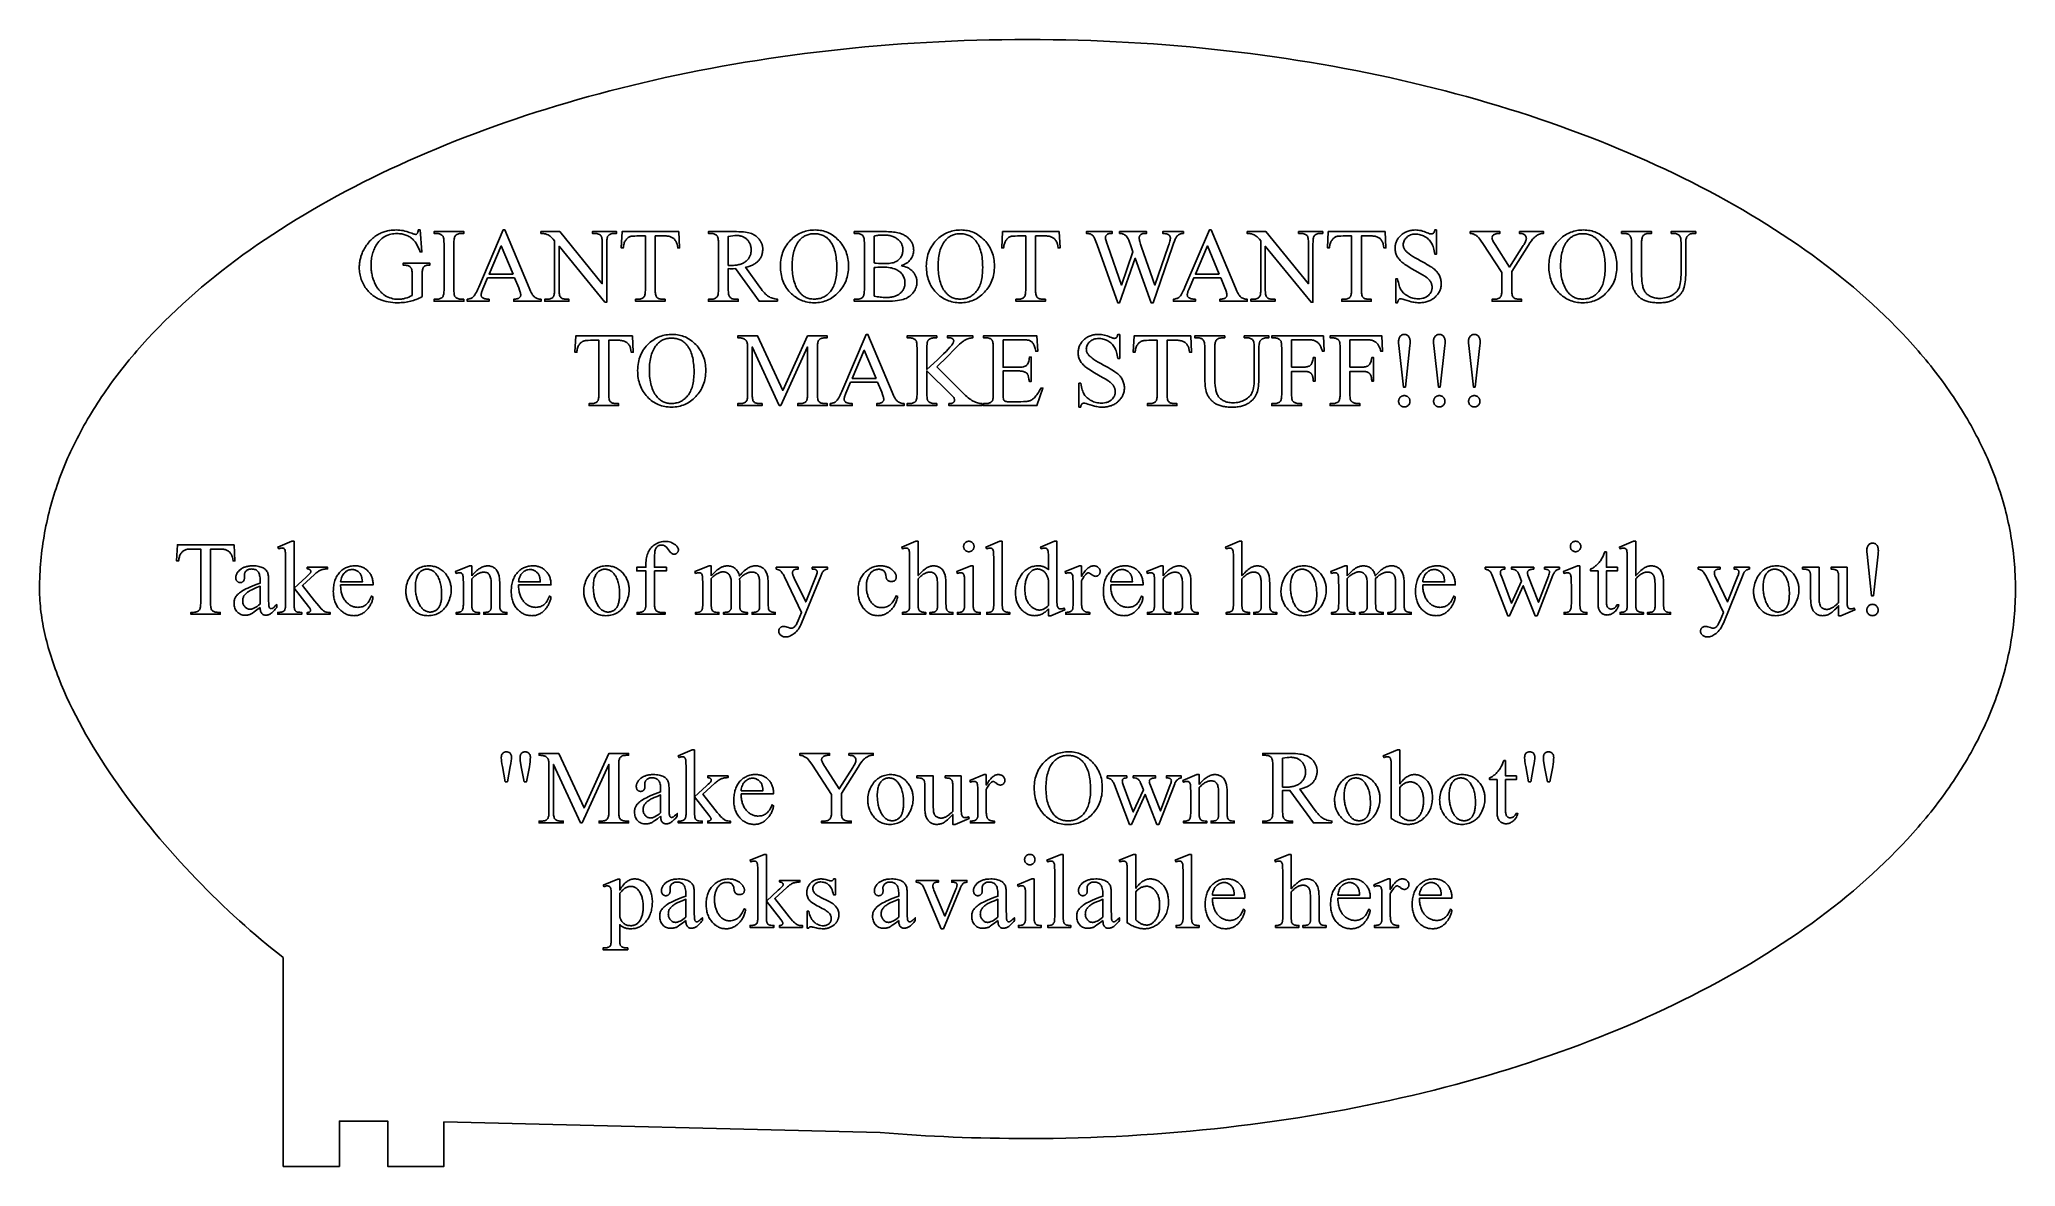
# Model space of a CAD drawing. Extents: x 2178 to 2669, y -281 to -1.
import ezdxf

# ---------------------------------------------------------------- set-up
doc = ezdxf.new("R2010")
doc.units = 0
doc.layers.get('0').update_dxf_attribs({"linetype": 'CONTINUOUS'})

msp = doc.modelspace()

# ---------------------------------------------------------------- linework, layer by layer
for points in [[(2278.23, -270.34), (2278.23, -281.47), (2264.22, -281.47), (2264.22, -270.2), (2252.22, -270.2), (2252.22, -281.47), (2238.22, -281.47), (2238.22, -270.2), (2238.22, -270.2), (2238.22, -229.5), (2236.86, -228.44), (2235.5, -227.35), (2234.13, -226.24), (2232.77, -225.1), (2231.4, -223.94), (2230.03, -222.77), (2228.66, -221.56), (2227.3, -220.34), (2225.94, -219.1), (2224.58, -217.84), (2223.22, -216.56), (2221.87, -215.26), (2220.52, -213.94), (2219.18, -212.61), (2217.85, -211.26), (2216.52, -209.89), (2215.21, -208.51), (2213.9, -207.12), (2212.61, -205.71), (2211.32, -204.28), (2210.05, -202.85), (2208.78, -201.4), (2207.54, -199.94), (2206.3, -198.47), (2205.08, -196.99), (2203.88, -195.5), (2202.69, -194), (2201.52, -192.5), (2200.37, -190.98), (2199.24, -189.46), (2198.13, -187.93), (2197.03, -186.39), (2195.96, -184.85), (2194.91, -183.31), (2193.89, -181.76), (2192.88, -180.21), (2191.9, -178.65), (2190.95, -177.09), (2190.02, -175.53), (2189.12, -173.97), (2188.25, -172.41), (2187.4, -170.85), (2186.59, -169.29), (2185.8, -167.73), (2185.05, -166.18), (2184.32, -164.62), (2183.63, -163.07), (2182.97, -161.53), (2182.35, -159.99), (2182.05, -159.22), (2181.76, -158.45), (2181.48, -157.68), (2181.2, -156.92), (2180.94, -156.15), (2180.69, -155.39), (2180.44, -154.63), (2180.2, -153.88), (2179.98, -153.12), (2179.76, -152.37), (2179.55, -151.61), (2179.35, -150.86), (2179.17, -150.12), (2178.99, -149.37), (2178.82, -148.63), (2178.66, -147.89), (2178.51, -147.15), (2178.38, -146.41), (2178.25, -145.68), (2178.13, -144.95), (2178.03, -144.22), (2177.93, -143.5), (2177.85, -142.78), (2177.78, -142.06), (2177.71, -141.34), (2177.66, -140.63), (2177.62, -139.92), (2177.59, -139.22), (2177.58, -138.52), (2177.57, -137.82), (2177.58, -136.93), (2177.59, -136.05), (2177.62, -135.17), (2177.65, -134.29), (2177.7, -133.41), (2177.75, -132.53), (2177.82, -131.66), (2177.89, -130.78), (2177.97, -129.91), (2178.07, -129.04), (2178.17, -128.17), (2178.29, -127.3), (2178.41, -126.43), (2178.54, -125.57), (2178.69, -124.7), (2178.84, -123.84), (2179, -122.98), (2179.17, -122.12), (2179.35, -121.26), (2179.55, -120.41), (2179.75, -119.55), (2179.96, -118.7), (2180.17, -117.85), (2180.4, -117), (2180.64, -116.15), (2180.89, -115.31), (2181.14, -114.46), (2181.41, -113.62), (2181.69, -112.78), (2181.97, -111.94), (2182.26, -111.1), (2182.57, -110.27), (2182.88, -109.43), (2183.2, -108.6), (2183.53, -107.77), (2183.87, -106.94), (2184.21, -106.12), (2184.57, -105.29), (2184.94, -104.47), (2185.31, -103.65), (2185.69, -102.83), (2186.09, -102.02), (2186.49, -101.2), (2186.9, -100.39), (2187.32, -99.58), (2187.74, -98.77), (2188.18, -97.97), (2188.62, -97.17), (2189.08, -96.36), (2189.54, -95.56), (2190.01, -94.77), (2190.49, -93.97), (2190.98, -93.18), (2191.47, -92.39), (2191.98, -91.6), (2192.49, -90.81), (2193.01, -90.03), (2193.54, -89.25), (2194.08, -88.47), (2194.63, -87.69), (2195.18, -86.92), (2195.74, -86.14), (2196.31, -85.37), (2196.89, -84.61), (2197.48, -83.84), (2198.08, -83.08), (2198.68, -82.32), (2199.29, -81.56), (2199.91, -80.8), (2200.54, -80.05), (2201.17, -79.3), (2201.82, -78.55), (2202.47, -77.8), (2203.13, -77.06), (2203.8, -76.32), (2204.47, -75.58), (2205.84, -74.11), (2207.25, -72.66), (2208.68, -71.21), (2210.15, -69.77), (2211.64, -68.35), (2213.17, -66.93), (2214.72, -65.53), (2216.31, -64.13), (2217.92, -62.75), (2219.56, -61.38), (2221.24, -60.03), (2222.94, -58.68), (2224.66, -57.35), (2226.42, -56.02), (2228.2, -54.71), (2230.01, -53.42), (2231.85, -52.13), (2233.72, -50.86), (2235.61, -49.6), (2237.53, -48.35), (2239.48, -47.12), (2241.45, -45.9), (2243.44, -44.69), (2245.47, -43.5), (2247.52, -42.32), (2249.59, -41.15), (2251.69, -40), (2253.81, -38.86), (2255.96, -37.74), (2258.13, -36.62), (2260.32, -35.53), (2262.54, -34.45), (2264.79, -33.38), (2267.05, -32.33), (2269.34, -31.29), (2271.65, -30.27), (2273.98, -29.26), (2276.34, -28.27), (2278.72, -27.29), (2281.12, -26.33), (2283.54, -25.39), (2285.98, -24.46), (2288.44, -23.54), (2290.93, -22.65), (2293.43, -21.77), (2295.96, -20.9), (2298.5, -20.05), (2301.07, -19.22), (2303.65, -18.41), (2306.25, -17.61), (2308.88, -16.83), (2311.52, -16.07), (2314.18, -15.32), (2316.86, -14.59), (2319.55, -13.88), (2322.27, -13.19), (2325, -12.51), (2327.75, -11.85), (2330.51, -11.21), (2333.3, -10.59), (2336.1, -9.99), (2338.91, -9.41), (2341.75, -8.84), (2344.6, -8.29), (2347.46, -7.77), (2350.34, -7.26), (2353.23, -6.77), (2356.14, -6.3), (2359.07, -5.85), (2362.01, -5.41), (2364.96, -5), (2367.93, -4.61), (2370.91, -4.24), (2373.9, -3.89), (2376.91, -3.56), (2379.93, -3.25), (2382.97, -2.96), (2386.01, -2.69), (2389.07, -2.44), (2392.14, -2.21), (2395.22, -2), (2398.32, -1.82), (2401.42, -1.65), (2404.54, -1.51), (2407.67, -1.39), (2410.81, -1.29), (2413.95, -1.21), (2417.11, -1.16), (2420.28, -1.12), (2423.46, -1.11), (2426.64, -1.12), (2429.81, -1.16), (2432.96, -1.21), (2436.11, -1.29), (2439.25, -1.39), (2442.38, -1.51), (2445.49, -1.65), (2448.6, -1.82), (2451.69, -2), (2454.78, -2.21), (2457.85, -2.44), (2460.91, -2.69), (2463.95, -2.96), (2466.99, -3.25), (2470.01, -3.56), (2473.01, -3.89), (2476.01, -4.24), (2478.99, -4.61), (2481.96, -5), (2484.91, -5.41), (2487.85, -5.85), (2490.77, -6.3), (2493.68, -6.77), (2496.58, -7.26), (2499.46, -7.77), (2502.32, -8.29), (2505.17, -8.84), (2508, -9.41), (2510.82, -9.99), (2513.62, -10.59), (2516.4, -11.21), (2519.17, -11.85), (2521.92, -12.51), (2524.65, -13.19), (2527.37, -13.88), (2530.06, -14.59), (2532.74, -15.32), (2535.4, -16.07), (2538.04, -16.83), (2540.66, -17.61), (2543.27, -18.41), (2545.85, -19.22), (2548.42, -20.05), (2550.96, -20.9), (2553.49, -21.77), (2555.99, -22.65), (2558.47, -23.54), (2560.94, -24.46), (2563.38, -25.39), (2565.8, -26.33), (2568.2, -27.29), (2570.58, -28.27), (2572.93, -29.26), (2575.27, -30.27), (2577.58, -31.29), (2579.87, -32.33), (2582.13, -33.38), (2584.37, -34.45), (2586.59, -35.53), (2588.79, -36.62), (2590.96, -37.74), (2593.11, -38.86), (2595.23, -40), (2597.33, -41.15), (2599.4, -42.32), (2601.45, -43.5), (2603.47, -44.69), (2605.47, -45.9), (2607.44, -47.12), (2609.39, -48.35), (2611.31, -49.6), (2613.2, -50.86), (2615.06, -52.13), (2616.9, -53.42), (2618.71, -54.71), (2620.5, -56.02), (2622.25, -57.35), (2623.98, -58.68), (2625.68, -60.03), (2627.35, -61.38), (2629, -62.75), (2630.61, -64.13), (2632.19, -65.53), (2633.75, -66.93), (2635.27, -68.35), (2636.77, -69.77), (2638.24, -71.21), (2639.67, -72.66), (2641.07, -74.11), (2642.45, -75.58), (2643.12, -76.32), (2643.79, -77.06), (2644.45, -77.8), (2645.1, -78.55), (2645.74, -79.3), (2646.38, -80.05), (2647.01, -80.8), (2647.63, -81.56), (2648.24, -82.32), (2648.84, -83.08), (2649.44, -83.84), (2650.02, -84.61), (2650.6, -85.37), (2651.17, -86.14), (2651.74, -86.92), (2652.29, -87.69), (2652.84, -88.47), (2653.38, -89.25), (2653.91, -90.03), (2654.43, -90.81), (2654.94, -91.6), (2655.44, -92.39), (2655.94, -93.18), (2656.43, -93.97), (2656.91, -94.77), (2657.38, -95.56), (2657.84, -96.36), (2658.29, -97.17), (2658.74, -97.97), (2659.17, -98.77), (2659.6, -99.58), (2660.02, -100.39), (2660.43, -101.2), (2660.83, -102.02), (2661.22, -102.83), (2661.61, -103.65), (2661.98, -104.47), (2662.35, -105.29), (2662.7, -106.12), (2663.05, -106.94), (2663.39, -107.77), (2663.72, -108.6), (2664.04, -109.43), (2664.35, -110.27), (2664.65, -111.1), (2664.95, -111.94), (2665.23, -112.78), (2665.51, -113.62), (2665.77, -114.46), (2666.03, -115.31), (2666.28, -116.15), (2666.51, -117), (2666.74, -117.85), (2666.96, -118.7), (2667.17, -119.55), (2667.37, -120.41), (2667.56, -121.26), (2667.74, -122.12), (2667.92, -122.98), (2668.08, -123.84), (2668.23, -124.7), (2668.37, -125.57), (2668.51, -126.43), (2668.63, -127.3), (2668.74, -128.17), (2668.85, -129.04), (2668.94, -129.91), (2669.03, -130.78), (2669.1, -131.66), (2669.17, -132.53), (2669.22, -133.41), (2669.27, -134.29), (2669.3, -135.17), (2669.33, -136.05), (2669.34, -136.93), (2669.35, -137.82), (2669.34, -138.7), (2669.33, -139.59), (2669.3, -140.47), (2669.27, -141.35), (2669.22, -142.23), (2669.17, -143.1), (2669.1, -143.98), (2669.03, -144.85), (2668.94, -145.73), (2668.85, -146.6), (2668.74, -147.47), (2668.63, -148.34), (2668.51, -149.2), (2668.37, -150.07), (2668.23, -150.93), (2668.08, -151.8), (2667.92, -152.66), (2667.74, -153.52), (2667.56, -154.37), (2667.37, -155.23), (2667.17, -156.08), (2666.96, -156.94), (2666.74, -157.79), (2666.51, -158.64), (2666.28, -159.48), (2666.03, -160.33), (2665.77, -161.18), (2665.51, -162.02), (2665.23, -162.86), (2664.95, -163.7), (2664.65, -164.53), (2664.35, -165.37), (2664.04, -166.2), (2663.72, -167.03), (2663.39, -167.86), (2663.05, -168.69), (2662.7, -169.52), (2662.35, -170.34), (2661.98, -171.16), (2661.61, -171.98), (2661.22, -172.8), (2660.83, -173.62), (2660.43, -174.43), (2660.02, -175.24), (2659.6, -176.05), (2659.17, -176.86), (2658.74, -177.67), (2658.29, -178.47), (2657.84, -179.27), (2657.38, -180.07), (2656.91, -180.87), (2656.43, -181.66), (2655.94, -182.46), (2655.44, -183.25), (2654.94, -184.04), (2654.43, -184.82), (2653.91, -185.61), (2653.38, -186.39), (2652.84, -187.17), (2652.29, -187.95), (2651.74, -188.72), (2651.17, -189.49), (2650.6, -190.26), (2650.02, -191.03), (2649.44, -191.8), (2648.84, -192.56), (2648.24, -193.32), (2647.63, -194.08), (2647.01, -194.83), (2646.38, -195.59), (2645.74, -196.34), (2645.1, -197.09), (2644.45, -197.83), (2643.79, -198.58), (2643.12, -199.32), (2642.45, -200.05), (2641.07, -201.52), (2639.67, -202.98), (2638.24, -204.43), (2636.77, -205.87), (2635.27, -207.29), (2633.75, -208.71), (2632.19, -210.11), (2630.61, -211.5), (2629, -212.88), (2627.35, -214.25), (2625.68, -215.61), (2623.98, -216.96), (2622.25, -218.29), (2620.5, -219.61), (2618.71, -220.92), (2616.9, -222.22), (2615.06, -223.5), (2613.2, -224.78), (2611.31, -226.04), (2609.39, -227.28), (2607.44, -228.52), (2605.47, -229.74), (2603.47, -230.94), (2601.45, -232.14), (2599.4, -233.32), (2597.33, -234.48), (2595.23, -235.64), (2593.11, -236.78), (2590.96, -237.9), (2588.79, -239.01), (2586.59, -240.11), (2584.37, -241.19), (2582.13, -242.26), (2579.87, -243.31), (2577.58, -244.35), (2575.27, -245.37), (2572.93, -246.37), (2570.58, -247.37), (2568.2, -248.34), (2565.8, -249.3), (2563.38, -250.25), (2560.94, -251.18), (2558.47, -252.09), (2555.99, -252.99), (2553.49, -253.87), (2550.96, -254.73), (2548.42, -255.58), (2545.85, -256.41), (2543.27, -257.23), (2540.66, -258.03), (2538.04, -258.81), (2535.4, -259.57), (2532.74, -260.32), (2530.06, -261.04), (2527.37, -261.76), (2524.65, -262.45), (2521.92, -263.12), (2519.17, -263.78), (2516.4, -264.42), (2513.62, -265.04), (2510.82, -265.65), (2508, -266.23), (2505.17, -266.8), (2502.32, -267.34), (2499.46, -267.87), (2496.58, -268.38), (2493.68, -268.87), (2490.77, -269.34), (2487.85, -269.79), (2484.91, -270.22), (2481.96, -270.63), (2478.99, -271.02), (2476.01, -271.4), (2473.01, -271.75), (2470.01, -272.08), (2466.99, -272.39), (2463.95, -272.68), (2460.91, -272.95), (2457.85, -273.2), (2454.78, -273.43), (2451.69, -273.63), (2448.6, -273.82), (2445.49, -273.98), (2442.38, -274.13), (2439.25, -274.25), (2436.11, -274.35), (2432.96, -274.43), (2429.81, -274.48), (2426.64, -274.51), (2423.46, -274.53), (2421.12, -274.52), (2418.79, -274.5), (2416.47, -274.47), (2414.15, -274.43), (2411.84, -274.38), (2409.53, -274.31), (2407.22, -274.23), (2404.93, -274.14), (2402.64, -274.04), (2400.35, -273.93), (2398.07, -273.81), (2395.8, -273.67), (2393.53, -273.52), (2391.27, -273.36), (2389.02, -273.19), (2386.77, -273.01)], [(2272.28, -48.49), (2272.73, -53.96), (2272.28, -53.96), (2272.1, -53.46), (2271.92, -53), (2271.72, -52.57), (2271.5, -52.17), (2271.28, -51.8), (2271.04, -51.46), (2270.79, -51.15), (2270.66, -51.01), (2270.53, -50.88), (2270.33, -50.7), (2270.13, -50.53), (2269.92, -50.37), (2269.7, -50.23), (2269.48, -50.09), (2269.25, -49.97), (2269.01, -49.86), (2268.77, -49.76), (2268.51, -49.67), (2268.26, -49.6), (2267.99, -49.53), (2267.72, -49.48), (2267.44, -49.44), (2267.15, -49.41), (2266.86, -49.39), (2266.56, -49.39), (2266.15, -49.4), (2265.76, -49.43), (2265.38, -49.48), (2265.01, -49.55), (2264.65, -49.64), (2264.3, -49.75), (2263.97, -49.89), (2263.65, -50.04), (2263.34, -50.21), (2263.05, -50.41), (2262.76, -50.62), (2262.49, -50.86), (2262.23, -51.11), (2261.99, -51.39), (2261.75, -51.69), (2261.53, -52), (2261.36, -52.28), (2261.19, -52.57), (2261.04, -52.86), (2260.9, -53.16), (2260.77, -53.47), (2260.65, -53.78), (2260.55, -54.1), (2260.45, -54.42), (2260.37, -54.75), (2260.29, -55.09), (2260.23, -55.44), (2260.18, -55.79), (2260.14, -56.15), (2260.11, -56.51), (2260.09, -56.88), (2260.09, -57.26), (2260.09, -57.57), (2260.1, -57.87), (2260.12, -58.18), (2260.15, -58.47), (2260.18, -58.77), (2260.22, -59.06), (2260.27, -59.35), (2260.33, -59.63), (2260.39, -59.91), (2260.46, -60.19), (2260.54, -60.46), (2260.63, -60.73), (2260.72, -61), (2260.82, -61.26), (2260.93, -61.52), (2261.05, -61.78), (2261.17, -62.03), (2261.3, -62.27), (2261.43, -62.51), (2261.56, -62.73), (2261.7, -62.95), (2261.85, -63.16), (2262, -63.36), (2262.15, -63.55), (2262.31, -63.73), (2262.48, -63.91), (2262.64, -64.07), (2262.82, -64.23), (2262.99, -64.38), (2263.18, -64.52), (2263.36, -64.65), (2263.55, -64.77), (2263.94, -65), (2264.34, -65.19), (2264.73, -65.35), (2265.13, -65.49), (2265.53, -65.59), (2265.93, -65.67), (2266.33, -65.71), (2266.74, -65.73), (2266.98, -65.72), (2267.21, -65.71), (2267.45, -65.69), (2267.68, -65.67), (2267.91, -65.63), (2268.14, -65.59), (2268.37, -65.54), (2268.59, -65.48), (2269.03, -65.35), (2269.47, -65.18), (2269.9, -64.99), (2270.31, -64.77), (2270.31, -59.76), (2270.3, -59.17), (2270.29, -58.91), (2270.26, -58.69), (2270.24, -58.49), (2270.2, -58.32), (2270.16, -58.18), (2270.12, -58.06), (2270.06, -57.96), (2270, -57.87), (2269.94, -57.79), (2269.86, -57.71), (2269.78, -57.63), (2269.7, -57.57), (2269.6, -57.5), (2269.5, -57.45), (2269.39, -57.4), (2269.26, -57.36), (2269.1, -57.32), (2268.93, -57.29), (2268.74, -57.27), (2268.53, -57.25), (2268.04, -57.24), (2268.04, -56.75), (2274.74, -56.75), (2274.74, -57.24), (2274.42, -57.24), (2274.19, -57.25), (2273.97, -57.28), (2273.77, -57.33), (2273.58, -57.4), (2273.42, -57.5), (2273.28, -57.61), (2273.16, -57.75), (2273.06, -57.9), (2273, -58.03), (2272.95, -58.19), (2272.9, -58.38), (2272.87, -58.6), (2272.84, -58.85), (2272.82, -59.13), (2272.81, -59.43), (2272.8, -59.76), (2272.8, -65.06), (2272.44, -65.25), (2272.07, -65.43), (2271.71, -65.6), (2271.34, -65.75), (2270.98, -65.89), (2270.62, -66.01), (2270.26, -66.12), (2269.91, -66.22), (2269.54, -66.31), (2269.17, -66.39), (2268.79, -66.45), (2268.4, -66.5), (2267.99, -66.54), (2267.58, -66.57), (2267.16, -66.59), (2266.73, -66.59), (2266.11, -66.58), (2265.51, -66.54), (2264.93, -66.48), (2264.37, -66.39), (2263.83, -66.28), (2263.3, -66.14), (2262.8, -65.98), (2262.55, -65.89), (2262.31, -65.79), (2262.08, -65.69), (2261.85, -65.58), (2261.62, -65.46), (2261.4, -65.34), (2261.18, -65.21), (2260.97, -65.07), (2260.76, -64.93), (2260.56, -64.78), (2260.36, -64.63), (2260.17, -64.47), (2259.98, -64.3), (2259.8, -64.13), (2259.62, -63.95), (2259.44, -63.77), (2259.27, -63.57), (2259.11, -63.38), (2258.87, -63.07), (2258.65, -62.76), (2258.44, -62.45), (2258.25, -62.12), (2258.08, -61.8), (2257.92, -61.46), (2257.77, -61.12), (2257.64, -60.78), (2257.53, -60.43), (2257.43, -60.07), (2257.34, -59.71), (2257.28, -59.34), (2257.22, -58.97), (2257.18, -58.59), (2257.16, -58.2), (2257.15, -57.81), (2257.16, -57.53), (2257.17, -57.24), (2257.19, -56.96), (2257.22, -56.68), (2257.26, -56.4), (2257.31, -56.12), (2257.36, -55.85), (2257.43, -55.57), (2257.5, -55.3), (2257.58, -55.03), (2257.67, -54.76), (2257.77, -54.49), (2257.88, -54.23), (2257.99, -53.96), (2258.12, -53.7), (2258.25, -53.43), (2258.42, -53.13), (2258.59, -52.83), (2258.77, -52.54), (2258.96, -52.26), (2259.16, -51.99), (2259.36, -51.73), (2259.58, -51.48), (2259.8, -51.23), (2260.02, -51), (2260.26, -50.77), (2260.5, -50.55), (2260.75, -50.35), (2261.01, -50.15), (2261.27, -49.96), (2261.55, -49.78), (2261.83, -49.6), (2262.07, -49.47), (2262.31, -49.34), (2262.56, -49.23), (2262.82, -49.12), (2263.08, -49.02), (2263.35, -48.93), (2263.62, -48.84), (2263.9, -48.77), (2264.18, -48.71), (2264.47, -48.65), (2264.77, -48.6), (2265.07, -48.56), (2265.37, -48.53), (2265.68, -48.51), (2266, -48.5), (2266.32, -48.49), (2266.78, -48.5), (2267.22, -48.53), (2267.64, -48.58), (2268.04, -48.65), (2268.46, -48.75), (2268.97, -48.89), (2269.56, -49.08), (2270.22, -49.32), (2270.55, -49.44), (2270.82, -49.52), (2271.03, -49.57), (2271.18, -49.59), (2271.3, -49.58), (2271.41, -49.54), (2271.51, -49.47), (2271.6, -49.37), (2271.64, -49.31), (2271.67, -49.23), (2271.71, -49.14), (2271.74, -49.04), (2271.78, -48.79), (2271.81, -48.49)], [(2283.18, -65.73), (2283.18, -66.2), (2275.76, -66.2), (2275.76, -65.73), (2276.38, -65.73), (2276.64, -65.72), (2276.88, -65.69), (2277.1, -65.64), (2277.3, -65.57), (2277.49, -65.48), (2277.66, -65.37), (2277.8, -65.25), (2277.93, -65.1), (2278.01, -64.98), (2278.07, -64.82), (2278.12, -64.63), (2278.16, -64.4), (2278.2, -64.14), (2278.22, -63.84), (2278.24, -63.51), (2278.24, -63.13), (2278.24, -51.95), (2278.23, -51.35), (2278.2, -50.86), (2278.18, -50.66), (2278.15, -50.48), (2278.11, -50.34), (2278.07, -50.22), (2278.04, -50.14), (2277.99, -50.06), (2277.94, -49.99), (2277.88, -49.92), (2277.81, -49.85), (2277.73, -49.79), (2277.55, -49.67), (2277.41, -49.6), (2277.27, -49.53), (2277.12, -49.48), (2276.98, -49.44), (2276.83, -49.4), (2276.68, -49.38), (2276.53, -49.37), (2276.38, -49.36), (2275.76, -49.36), (2275.76, -48.89), (2283.18, -48.89), (2283.18, -49.36), (2282.56, -49.36), (2282.3, -49.37), (2282.06, -49.4), (2281.84, -49.45), (2281.64, -49.52), (2281.46, -49.61), (2281.29, -49.71), (2281.14, -49.84), (2281.01, -49.99), (2280.94, -50.11), (2280.87, -50.26), (2280.82, -50.45), (2280.77, -50.68), (2280.74, -50.95), (2280.71, -51.25), (2280.7, -51.58), (2280.69, -51.95), (2280.69, -63.13), (2280.7, -63.74), (2280.73, -64.23), (2280.76, -64.43), (2280.79, -64.6), (2280.82, -64.75), (2280.86, -64.87), (2280.89, -64.95), (2280.94, -65.02), (2280.99, -65.1), (2281.06, -65.17), (2281.13, -65.23), (2281.21, -65.3), (2281.39, -65.42), (2281.53, -65.49), (2281.67, -65.55), (2281.81, -65.61), (2281.96, -65.65), (2282.1, -65.68), (2282.25, -65.71), (2282.4, -65.72), (2282.56, -65.73)], [(2295.78, -60.4), (2289.08, -60.4), (2287.9, -63.13), (2287.71, -63.61), (2287.64, -63.82), (2287.58, -64.02), (2287.53, -64.2), (2287.5, -64.36), (2287.48, -64.51), (2287.47, -64.64), (2287.48, -64.74), (2287.49, -64.83), (2287.52, -64.92), (2287.56, -65.01), (2287.62, -65.1), (2287.68, -65.18), (2287.76, -65.26), (2287.85, -65.34), (2287.95, -65.41), (2288.09, -65.47), (2288.25, -65.53), (2288.44, -65.58), (2288.66, -65.63), (2288.9, -65.67), (2289.17, -65.7), (2289.47, -65.73), (2289.47, -66.2), (2284.02, -66.2), (2284.02, -65.73), (2284.28, -65.68), (2284.52, -65.62), (2284.73, -65.57), (2284.92, -65.51), (2285.08, -65.44), (2285.22, -65.37), (2285.34, -65.3), (2285.43, -65.23), (2285.59, -65.05), (2285.76, -64.84), (2285.94, -64.59), (2286.11, -64.3), (2286.3, -63.97), (2286.48, -63.6), (2286.67, -63.19), (2286.87, -62.74), (2292.96, -48.49), (2293.41, -48.49), (2299.43, -62.89), (2299.61, -63.31), (2299.79, -63.68), (2299.96, -64.02), (2300.12, -64.32), (2300.29, -64.59), (2300.45, -64.81), (2300.6, -65), (2300.75, -65.14), (2300.91, -65.27), (2301.08, -65.38), (2301.26, -65.47), (2301.46, -65.55), (2301.68, -65.61), (2301.9, -65.67), (2302.15, -65.7), (2302.4, -65.73), (2302.4, -66.2), (2295.58, -66.2), (2295.58, -65.73), (2295.82, -65.71), (2296.05, -65.69), (2296.26, -65.65), (2296.44, -65.61), (2296.61, -65.57), (2296.75, -65.51), (2296.87, -65.45), (2296.97, -65.38), (2297.06, -65.31), (2297.13, -65.23), (2297.19, -65.14), (2297.25, -65.06), (2297.29, -64.96), (2297.31, -64.87), (2297.33, -64.77), (2297.34, -64.67), (2297.33, -64.52), (2297.3, -64.34), (2297.27, -64.15), (2297.21, -63.94), (2297.14, -63.71), (2297.05, -63.46), (2296.83, -62.89)], [(2302.35, -48.89), (2307.05, -48.89), (2317.63, -61.87), (2317.63, -51.89), (2317.63, -51.51), (2317.61, -51.17), (2317.58, -50.86), (2317.54, -50.59), (2317.49, -50.36), (2317.43, -50.17), (2317.36, -50.02), (2317.32, -49.95), (2317.28, -49.9), (2317.15, -49.77), (2317, -49.66), (2316.84, -49.57), (2316.67, -49.5), (2316.47, -49.44), (2316.26, -49.39), (2316.03, -49.37), (2315.78, -49.36), (2315.18, -49.36), (2315.18, -48.89), (2321.21, -48.89), (2321.21, -49.36), (2320.59, -49.36), (2320.33, -49.37), (2320.09, -49.4), (2319.86, -49.45), (2319.66, -49.53), (2319.47, -49.62), (2319.31, -49.73), (2319.16, -49.87), (2319.04, -50.03), (2318.97, -50.14), (2318.91, -50.29), (2318.87, -50.48), (2318.83, -50.7), (2318.8, -50.94), (2318.77, -51.23), (2318.76, -51.54), (2318.76, -51.89), (2318.76, -66.48), (2318.3, -66.48), (2306.88, -52.54), (2306.88, -63.2), (2306.89, -63.58), (2306.91, -63.92), (2306.93, -64.23), (2306.97, -64.49), (2307.02, -64.72), (2307.08, -64.92), (2307.15, -65.07), (2307.19, -65.14), (2307.23, -65.19), (2307.36, -65.32), (2307.5, -65.42), (2307.67, -65.52), (2307.85, -65.59), (2308.04, -65.65), (2308.25, -65.69), (2308.48, -65.72), (2308.72, -65.73), (2309.34, -65.73), (2309.34, -66.2), (2303.31, -66.2), (2303.31, -65.73), (2303.91, -65.73), (2304.18, -65.72), (2304.43, -65.68), (2304.65, -65.63), (2304.86, -65.56), (2305.04, -65.47), (2305.21, -65.35), (2305.36, -65.22), (2305.48, -65.06), (2305.55, -64.94), (2305.6, -64.79), (2305.65, -64.61), (2305.69, -64.39), (2305.72, -64.14), (2305.74, -63.86), (2305.76, -63.55), (2305.76, -63.2), (2305.76, -51.16), (2305.41, -50.76), (2305.1, -50.43), (2304.84, -50.18), (2304.62, -50), (2304.4, -49.86), (2304.14, -49.73), (2303.83, -49.6), (2303.48, -49.48), (2303.27, -49.43), (2303.01, -49.39), (2302.71, -49.37), (2302.35, -49.36)], [(2336.7, -48.89), (2336.89, -52.95), (2336.41, -52.95), (2336.33, -52.45), (2336.24, -52.03), (2336.19, -51.85), (2336.14, -51.68), (2336.09, -51.54), (2336.03, -51.42), (2335.92, -51.24), (2335.81, -51.07), (2335.69, -50.92), (2335.57, -50.77), (2335.43, -50.64), (2335.29, -50.52), (2335.13, -50.42), (2334.97, -50.33), (2334.8, -50.24), (2334.62, -50.17), (2334.42, -50.11), (2334.21, -50.06), (2333.99, -50.02), (2333.75, -50), (2333.51, -49.98), (2333.24, -49.97), (2330.81, -49.97), (2330.81, -63.2), (2330.81, -63.58), (2330.83, -63.92), (2330.85, -64.23), (2330.89, -64.49), (2330.94, -64.72), (2331, -64.92), (2331.07, -65.07), (2331.11, -65.14), (2331.15, -65.19), (2331.28, -65.32), (2331.43, -65.42), (2331.59, -65.52), (2331.77, -65.59), (2331.96, -65.65), (2332.17, -65.69), (2332.4, -65.72), (2332.64, -65.73), (2333.24, -65.73), (2333.24, -66.2), (2325.9, -66.2), (2325.9, -65.73), (2326.52, -65.73), (2326.78, -65.72), (2327.03, -65.68), (2327.25, -65.63), (2327.46, -65.56), (2327.64, -65.47), (2327.8, -65.35), (2327.95, -65.22), (2328.07, -65.06), (2328.14, -64.94), (2328.2, -64.79), (2328.25, -64.61), (2328.29, -64.39), (2328.32, -64.14), (2328.34, -63.86), (2328.35, -63.55), (2328.36, -63.2), (2328.36, -49.97), (2326.27, -49.97), (2325.71, -49.99), (2325.24, -50.02), (2325.03, -50.04), (2324.85, -50.07), (2324.69, -50.11), (2324.55, -50.15), (2324.39, -50.22), (2324.23, -50.3), (2324.08, -50.4), (2323.94, -50.51), (2323.8, -50.63), (2323.66, -50.77), (2323.54, -50.92), (2323.42, -51.08), (2323.3, -51.26), (2323.2, -51.46), (2323.11, -51.67), (2323.04, -51.9), (2322.97, -52.14), (2322.92, -52.39), (2322.88, -52.66), (2322.85, -52.95), (2322.37, -52.95), (2322.57, -48.89)], [(2361.28, -66.2), (2356.65, -66.2), (2350.8, -58.11), (2350.21, -58.12), (2349.74, -58.13), (2349.38, -58.12), (2348.98, -58.11), (2348.98, -63.13), (2348.99, -63.52), (2349.01, -63.87), (2349.03, -64.19), (2349.07, -64.46), (2349.12, -64.69), (2349.18, -64.89), (2349.26, -65.05), (2349.3, -65.11), (2349.34, -65.16), (2349.47, -65.3), (2349.61, -65.41), (2349.77, -65.51), (2349.95, -65.59), (2350.14, -65.65), (2350.34, -65.69), (2350.56, -65.72), (2350.8, -65.73), (2351.47, -65.73), (2351.47, -66.2), (2344.06, -66.2), (2344.06, -65.73), (2344.71, -65.73), (2344.97, -65.71), (2345.22, -65.68), (2345.44, -65.63), (2345.65, -65.55), (2345.83, -65.45), (2346, -65.32), (2346.15, -65.18), (2346.28, -65.01), (2346.34, -64.89), (2346.39, -64.75), (2346.44, -64.56), (2346.48, -64.34), (2346.51, -64.09), (2346.53, -63.81), (2346.54, -63.49), (2346.55, -63.13), (2346.55, -51.95), (2346.54, -51.56), (2346.52, -51.21), (2346.49, -50.9), (2346.46, -50.63), (2346.41, -50.39), (2346.34, -50.2), (2346.27, -50.04), (2346.23, -49.98), (2346.19, -49.92), (2346.06, -49.79), (2345.91, -49.68), (2345.75, -49.58), (2345.57, -49.5), (2345.38, -49.44), (2345.17, -49.4), (2344.95, -49.37), (2344.71, -49.36), (2344.06, -49.36), (2344.06, -48.89), (2350.36, -48.89), (2351.03, -48.9), (2351.65, -48.91), (2352.23, -48.95), (2352.76, -48.99), (2353.24, -49.05), (2353.68, -49.12), (2354.08, -49.2), (2354.43, -49.29), (2354.75, -49.4), (2355.06, -49.53), (2355.35, -49.69), (2355.64, -49.86), (2355.91, -50.06), (2356.17, -50.27), (2356.41, -50.51), (2356.65, -50.77), (2356.76, -50.91), (2356.86, -51.05), (2356.96, -51.19), (2357.05, -51.34), (2357.13, -51.49), (2357.2, -51.64), (2357.27, -51.79), (2357.33, -51.95), (2357.39, -52.12), (2357.43, -52.28), (2357.47, -52.45), (2357.5, -52.62), (2357.55, -52.98), (2357.56, -53.34), (2357.56, -53.54), (2357.54, -53.74), (2357.52, -53.93), (2357.5, -54.12), (2357.46, -54.3), (2357.41, -54.48), (2357.36, -54.66), (2357.3, -54.83), (2357.23, -55.01), (2357.15, -55.17), (2357.07, -55.34), (2356.98, -55.5), (2356.87, -55.66), (2356.76, -55.81), (2356.65, -55.97), (2356.52, -56.11), (2356.39, -56.26), (2356.24, -56.4), (2356.09, -56.53), (2355.93, -56.66), (2355.76, -56.78), (2355.58, -56.9), (2355.39, -57.01), (2355.19, -57.12), (2354.99, -57.22), (2354.77, -57.31), (2354.55, -57.4), (2354.32, -57.49), (2354.08, -57.57), (2353.83, -57.64), (2353.3, -57.77), (2356.87, -62.74), (2357.17, -63.15), (2357.46, -63.52), (2357.74, -63.86), (2358.01, -64.16), (2358.27, -64.43), (2358.52, -64.66), (2358.75, -64.85), (2358.98, -65.01), (2359.21, -65.14), (2359.45, -65.27), (2359.71, -65.37), (2359.99, -65.47), (2360.29, -65.55), (2360.6, -65.62), (2360.93, -65.68), (2361.28, -65.73)], [(2370.61, -48.49), (2371.02, -48.5), (2371.43, -48.53), (2371.84, -48.58), (2372.24, -48.65), (2372.62, -48.74), (2373.01, -48.85), (2373.38, -48.98), (2373.75, -49.13), (2374.11, -49.3), (2374.47, -49.49), (2374.81, -49.7), (2375.16, -49.93), (2375.49, -50.18), (2375.81, -50.45), (2376.13, -50.74), (2376.45, -51.05), (2376.75, -51.38), (2377.03, -51.71), (2377.29, -52.06), (2377.53, -52.41), (2377.75, -52.78), (2377.95, -53.15), (2378.13, -53.54), (2378.3, -53.93), (2378.44, -54.33), (2378.57, -54.75), (2378.68, -55.17), (2378.76, -55.61), (2378.83, -56.05), (2378.88, -56.5), (2378.91, -56.97), (2378.92, -57.44), (2378.91, -57.93), (2378.88, -58.41), (2378.83, -58.87), (2378.76, -59.33), (2378.67, -59.78), (2378.57, -60.21), (2378.44, -60.64), (2378.29, -61.05), (2378.13, -61.45), (2377.94, -61.85), (2377.74, -62.23), (2377.52, -62.6), (2377.27, -62.97), (2377.01, -63.32), (2376.73, -63.66), (2376.43, -63.99), (2376.11, -64.31), (2375.79, -64.6), (2375.46, -64.87), (2375.12, -65.13), (2374.77, -65.36), (2374.41, -65.58), (2374.05, -65.77), (2373.68, -65.94), (2373.3, -66.1), (2372.91, -66.23), (2372.51, -66.34), (2372.1, -66.43), (2371.69, -66.5), (2371.27, -66.55), (2370.84, -66.58), (2370.4, -66.59), (2369.96, -66.58), (2369.53, -66.55), (2369.1, -66.5), (2368.69, -66.43), (2368.28, -66.35), (2367.88, -66.24), (2367.49, -66.11), (2367.11, -65.96), (2366.74, -65.79), (2366.38, -65.6), (2366.03, -65.39), (2365.68, -65.16), (2365.35, -64.92), (2365.02, -64.65), (2364.7, -64.36), (2364.4, -64.05), (2364.1, -63.73), (2363.83, -63.4), (2363.57, -63.05), (2363.33, -62.69), (2363.11, -62.32), (2362.91, -61.94), (2362.73, -61.54), (2362.57, -61.14), (2362.43, -60.72), (2362.31, -60.29), (2362.2, -59.85), (2362.12, -59.4), (2362.05, -58.94), (2362, -58.46), (2361.97, -57.98), (2361.96, -57.48), (2361.98, -56.97), (2362.01, -56.47), (2362.06, -55.99), (2362.14, -55.51), (2362.24, -55.05), (2362.36, -54.6), (2362.5, -54.16), (2362.67, -53.74), (2362.85, -53.32), (2363.06, -52.92), (2363.29, -52.53), (2363.54, -52.15), (2363.82, -51.78), (2364.11, -51.43), (2364.43, -51.08), (2364.77, -50.75), (2365.08, -50.48), (2365.4, -50.22), (2365.72, -49.98), (2366.05, -49.76), (2366.39, -49.56), (2366.74, -49.38), (2367.09, -49.21), (2367.45, -49.06), (2367.82, -48.93), (2368.19, -48.81), (2368.58, -48.71), (2368.97, -48.63), (2369.37, -48.57), (2369.77, -48.53), (2370.19, -48.5)], [(2392, -57.36), (2392.44, -57.47), (2392.84, -57.58), (2393.22, -57.72), (2393.57, -57.86), (2393.9, -58.02), (2394.19, -58.2), (2394.46, -58.39), (2394.69, -58.59), (2394.84, -58.74), (2394.98, -58.89), (2395.11, -59.05), (2395.24, -59.21), (2395.35, -59.38), (2395.45, -59.54), (2395.54, -59.72), (2395.62, -59.9), (2395.69, -60.08), (2395.76, -60.26), (2395.81, -60.45), (2395.85, -60.65), (2395.89, -60.84), (2395.91, -61.05), (2395.93, -61.25), (2395.93, -61.46), (2395.92, -61.78), (2395.88, -62.1), (2395.82, -62.41), (2395.73, -62.72), (2395.61, -63.03), (2395.47, -63.34), (2395.31, -63.64), (2395.11, -63.93), (2394.9, -64.22), (2394.67, -64.48), (2394.42, -64.73), (2394.15, -64.95), (2393.86, -65.16), (2393.55, -65.34), (2393.22, -65.51), (2392.87, -65.66), (2392.69, -65.72), (2392.5, -65.78), (2392.07, -65.89), (2391.6, -65.99), (2391.08, -66.06), (2390.51, -66.12), (2389.9, -66.16), (2389.24, -66.19), (2388.53, -66.2), (2380.36, -66.2), (2380.36, -65.73), (2381.01, -65.73), (2381.27, -65.71), (2381.51, -65.68), (2381.74, -65.63), (2381.94, -65.55), (2382.13, -65.46), (2382.29, -65.34), (2382.44, -65.2), (2382.57, -65.04), (2382.64, -64.91), (2382.7, -64.75), (2382.75, -64.56), (2382.79, -64.34), (2382.82, -64.08), (2382.84, -63.8), (2382.86, -63.48), (2382.86, -63.13), (2382.86, -51.95), (2382.85, -51.57), (2382.84, -51.22), (2382.81, -50.91), (2382.77, -50.64), (2382.72, -50.41), (2382.65, -50.21), (2382.58, -50.05), (2382.54, -49.98), (2382.49, -49.92), (2382.36, -49.79), (2382.21, -49.68), (2382.05, -49.58), (2381.87, -49.5), (2381.68, -49.44), (2381.47, -49.4), (2381.25, -49.37), (2381.01, -49.36), (2380.36, -49.36), (2380.36, -48.89), (2387.84, -48.89), (2388.35, -48.89), (2388.83, -48.91), (2389.29, -48.93), (2389.72, -48.97), (2390.13, -49.01), (2390.51, -49.06), (2390.87, -49.12), (2391.2, -49.2), (2391.66, -49.32), (2391.88, -49.39), (2392.1, -49.47), (2392.3, -49.55), (2392.5, -49.64), (2392.7, -49.73), (2392.88, -49.83), (2393.06, -49.94), (2393.24, -50.05), (2393.4, -50.16), (2393.56, -50.28), (2393.71, -50.41), (2393.85, -50.54), (2393.99, -50.68), (2394.12, -50.82), (2394.24, -50.97), (2394.36, -51.12), (2394.46, -51.27), (2394.56, -51.43), (2394.65, -51.59), (2394.73, -51.75), (2394.81, -51.91), (2394.88, -52.08), (2394.93, -52.25), (2394.99, -52.42), (2395.03, -52.59), (2395.06, -52.77), (2395.09, -52.95), (2395.11, -53.14), (2395.12, -53.32), (2395.13, -53.51), (2395.12, -53.83), (2395.08, -54.14), (2395.02, -54.45), (2394.93, -54.74), (2394.82, -55.03), (2394.68, -55.31), (2394.52, -55.58), (2394.34, -55.84), (2394.13, -56.09), (2393.89, -56.32), (2393.64, -56.54), (2393.36, -56.73), (2393.05, -56.92), (2392.73, -57.08), (2392.37, -57.23)], [(2406.92, -48.49), (2407.34, -48.5), (2407.75, -48.53), (2408.15, -48.58), (2408.55, -48.65), (2408.94, -48.74), (2409.32, -48.85), (2409.7, -48.98), (2410.07, -49.13), (2410.43, -49.3), (2410.78, -49.49), (2411.13, -49.7), (2411.47, -49.93), (2411.8, -50.18), (2412.13, -50.45), (2412.45, -50.74), (2412.76, -51.05), (2413.06, -51.38), (2413.34, -51.71), (2413.6, -52.06), (2413.84, -52.41), (2414.06, -52.78), (2414.27, -53.15), (2414.45, -53.54), (2414.61, -53.93), (2414.76, -54.33), (2414.88, -54.75), (2414.99, -55.17), (2415.08, -55.61), (2415.15, -56.05), (2415.19, -56.5), (2415.22, -56.97), (2415.23, -57.44), (2415.22, -57.93), (2415.19, -58.41), (2415.14, -58.87), (2415.08, -59.33), (2414.99, -59.78), (2414.88, -60.21), (2414.76, -60.64), (2414.61, -61.05), (2414.44, -61.45), (2414.26, -61.85), (2414.06, -62.23), (2413.83, -62.6), (2413.59, -62.97), (2413.33, -63.32), (2413.04, -63.66), (2412.74, -63.99), (2412.43, -64.31), (2412.1, -64.6), (2411.77, -64.87), (2411.43, -65.13), (2411.09, -65.36), (2410.73, -65.58), (2410.36, -65.77), (2409.99, -65.94), (2409.61, -66.1), (2409.22, -66.23), (2408.83, -66.34), (2408.42, -66.43), (2408.01, -66.5), (2407.59, -66.55), (2407.16, -66.58), (2406.72, -66.59), (2406.28, -66.58), (2405.84, -66.55), (2405.42, -66.5), (2405, -66.43), (2404.6, -66.35), (2404.2, -66.24), (2403.81, -66.11), (2403.43, -65.96), (2403.06, -65.79), (2402.7, -65.6), (2402.34, -65.39), (2402, -65.16), (2401.66, -64.92), (2401.34, -64.65), (2401.02, -64.36), (2400.71, -64.05), (2400.42, -63.73), (2400.14, -63.4), (2399.89, -63.05), (2399.65, -62.69), (2399.43, -62.32), (2399.23, -61.94), (2399.05, -61.54), (2398.89, -61.14), (2398.75, -60.72), (2398.62, -60.29), (2398.52, -59.85), (2398.43, -59.4), (2398.37, -58.94), (2398.32, -58.46), (2398.29, -57.98), (2398.28, -57.48), (2398.29, -56.97), (2398.32, -56.47), (2398.38, -55.99), (2398.46, -55.51), (2398.55, -55.05), (2398.68, -54.6), (2398.82, -54.16), (2398.98, -53.74), (2399.17, -53.32), (2399.38, -52.92), (2399.61, -52.53), (2399.86, -52.15), (2400.13, -51.78), (2400.43, -51.43), (2400.75, -51.08), (2401.09, -50.75), (2401.4, -50.48), (2401.71, -50.22), (2402.04, -49.98), (2402.37, -49.76), (2402.71, -49.56), (2403.05, -49.38), (2403.41, -49.21), (2403.77, -49.06), (2404.13, -48.93), (2404.51, -48.81), (2404.89, -48.71), (2405.28, -48.63), (2405.68, -48.57), (2406.09, -48.53), (2406.5, -48.5)], [(2431.37, -48.89), (2431.56, -52.95), (2431.07, -52.95), (2431, -52.45), (2430.91, -52.03), (2430.86, -51.85), (2430.81, -51.68), (2430.75, -51.54), (2430.69, -51.42), (2430.59, -51.24), (2430.48, -51.07), (2430.36, -50.92), (2430.23, -50.77), (2430.09, -50.64), (2429.95, -50.52), (2429.8, -50.42), (2429.64, -50.33), (2429.47, -50.24), (2429.28, -50.17), (2429.09, -50.11), (2428.88, -50.06), (2428.65, -50.02), (2428.42, -50), (2428.17, -49.98), (2427.91, -49.97), (2425.47, -49.97), (2425.47, -63.2), (2425.47, -63.58), (2425.49, -63.92), (2425.52, -64.23), (2425.56, -64.49), (2425.6, -64.72), (2425.66, -64.92), (2425.73, -65.07), (2425.77, -65.14), (2425.81, -65.19), (2425.94, -65.32), (2426.09, -65.42), (2426.25, -65.52), (2426.43, -65.59), (2426.62, -65.65), (2426.84, -65.69), (2427.06, -65.72), (2427.31, -65.73), (2427.91, -65.73), (2427.91, -66.2), (2420.57, -66.2), (2420.57, -65.73), (2421.18, -65.73), (2421.44, -65.72), (2421.69, -65.68), (2421.91, -65.63), (2422.12, -65.56), (2422.3, -65.47), (2422.47, -65.35), (2422.61, -65.22), (2422.74, -65.06), (2422.8, -64.94), (2422.86, -64.79), (2422.91, -64.61), (2422.95, -64.39), (2422.98, -64.14), (2423, -63.86), (2423.01, -63.55), (2423.02, -63.2), (2423.02, -49.97), (2420.94, -49.97), (2420.38, -49.99), (2419.9, -50.02), (2419.7, -50.04), (2419.51, -50.07), (2419.35, -50.11), (2419.21, -50.15), (2419.05, -50.22), (2418.89, -50.3), (2418.74, -50.4), (2418.6, -50.51), (2418.46, -50.63), (2418.33, -50.77), (2418.2, -50.92), (2418.08, -51.08), (2417.97, -51.26), (2417.87, -51.46), (2417.78, -51.67), (2417.7, -51.9), (2417.64, -52.14), (2417.59, -52.39), (2417.55, -52.66), (2417.52, -52.95), (2417.03, -52.95), (2417.24, -48.89)], [(2462.27, -48.89), (2462.27, -49.36), (2462.11, -49.37), (2461.95, -49.38), (2461.8, -49.4), (2461.66, -49.42), (2461.52, -49.46), (2461.4, -49.5), (2461.28, -49.55), (2461.17, -49.6), (2461.07, -49.67), (2460.96, -49.75), (2460.86, -49.84), (2460.76, -49.95), (2460.66, -50.07), (2460.56, -50.2), (2460.46, -50.35), (2460.37, -50.51), (2460.3, -50.64), (2460.22, -50.81), (2460.04, -51.27), (2459.82, -51.88), (2459.56, -52.64), (2454.74, -66.59), (2454.23, -66.59), (2450.28, -55.53), (2446.37, -66.59), (2445.91, -66.59), (2440.76, -52.22), (2440.29, -50.94), (2440.14, -50.55), (2440.03, -50.32), (2439.97, -50.2), (2439.89, -50.09), (2439.82, -49.99), (2439.73, -49.9), (2439.64, -49.81), (2439.55, -49.73), (2439.45, -49.66), (2439.34, -49.6), (2439.22, -49.54), (2439.1, -49.49), (2438.96, -49.45), (2438.82, -49.42), (2438.67, -49.39), (2438.5, -49.38), (2438.33, -49.37), (2438.14, -49.36), (2438.14, -48.89), (2444.55, -48.89), (2444.55, -49.36), (2444.25, -49.36), (2444.08, -49.37), (2443.93, -49.38), (2443.78, -49.4), (2443.65, -49.44), (2443.53, -49.48), (2443.41, -49.53), (2443.31, -49.6), (2443.21, -49.67), (2443.13, -49.75), (2443.06, -49.83), (2442.99, -49.92), (2442.94, -50.01), (2442.91, -50.1), (2442.88, -50.2), (2442.86, -50.3), (2442.86, -50.41), (2442.86, -50.54), (2442.89, -50.7), (2442.93, -50.91), (2443, -51.15), (2443.17, -51.73), (2443.42, -52.46), (2446.82, -62.18), (2449.7, -53.92), (2449.19, -52.46), (2448.78, -51.3), (2448.64, -50.99), (2448.49, -50.7), (2448.34, -50.43), (2448.18, -50.18), (2448.09, -50.06), (2447.99, -49.95), (2447.89, -49.86), (2447.77, -49.77), (2447.61, -49.66), (2447.45, -49.57), (2447.29, -49.5), (2447.13, -49.44), (2446.99, -49.4), (2446.82, -49.38), (2446.61, -49.37), (2446.37, -49.36), (2446.37, -48.89), (2453.11, -48.89), (2453.11, -49.36), (2452.65, -49.36), (2452.47, -49.37), (2452.31, -49.38), (2452.16, -49.4), (2452.03, -49.44), (2451.9, -49.48), (2451.79, -49.53), (2451.69, -49.6), (2451.6, -49.67), (2451.52, -49.75), (2451.45, -49.83), (2451.4, -49.93), (2451.35, -50.03), (2451.31, -50.14), (2451.29, -50.25), (2451.27, -50.37), (2451.27, -50.5), (2451.28, -50.68), (2451.3, -50.88), (2451.35, -51.12), (2451.41, -51.39), (2451.49, -51.69), (2451.59, -52.02), (2451.84, -52.77), (2455.16, -62.18), (2458.45, -52.64), (2458.7, -51.91), (2458.8, -51.59), (2458.87, -51.3), (2458.94, -51.04), (2458.98, -50.81), (2459.01, -50.61), (2459.02, -50.45), (2459, -50.3), (2458.97, -50.16), (2458.91, -50.03), (2458.83, -49.9), (2458.73, -49.78), (2458.62, -49.68), (2458.5, -49.6), (2458.36, -49.54), (2458.24, -49.5), (2458.1, -49.46), (2457.81, -49.41), (2457.47, -49.37), (2457.1, -49.36), (2457.1, -48.89)], [(2471.54, -60.4), (2464.84, -60.4), (2463.66, -63.13), (2463.47, -63.61), (2463.4, -63.82), (2463.34, -64.02), (2463.29, -64.2), (2463.25, -64.36), (2463.23, -64.51), (2463.23, -64.64), (2463.23, -64.74), (2463.25, -64.83), (2463.28, -64.92), (2463.32, -65.01), (2463.37, -65.1), (2463.44, -65.18), (2463.52, -65.26), (2463.6, -65.34), (2463.71, -65.41), (2463.85, -65.47), (2464.01, -65.53), (2464.2, -65.58), (2464.42, -65.63), (2464.66, -65.67), (2464.93, -65.7), (2465.23, -65.73), (2465.23, -66.2), (2459.78, -66.2), (2459.78, -65.73), (2460.04, -65.68), (2460.28, -65.62), (2460.49, -65.57), (2460.67, -65.51), (2460.84, -65.44), (2460.98, -65.37), (2461.09, -65.3), (2461.19, -65.23), (2461.35, -65.05), (2461.52, -64.84), (2461.69, -64.59), (2461.87, -64.3), (2462.05, -63.97), (2462.24, -63.6), (2462.43, -63.19), (2462.63, -62.74), (2468.72, -48.49), (2469.16, -48.49), (2475.19, -62.89), (2475.37, -63.31), (2475.54, -63.68), (2475.71, -64.02), (2475.88, -64.32), (2476.05, -64.59), (2476.2, -64.81), (2476.36, -65), (2476.51, -65.14), (2476.66, -65.27), (2476.84, -65.38), (2477.02, -65.47), (2477.22, -65.55), (2477.43, -65.61), (2477.66, -65.67), (2477.9, -65.7), (2478.16, -65.73), (2478.16, -66.2), (2471.33, -66.2), (2471.33, -65.73), (2471.58, -65.71), (2471.81, -65.69), (2472.01, -65.65), (2472.2, -65.61), (2472.36, -65.57), (2472.51, -65.51), (2472.63, -65.45), (2472.73, -65.38), (2472.82, -65.31), (2472.89, -65.23), (2472.95, -65.14), (2473, -65.06), (2473.04, -64.96), (2473.07, -64.87), (2473.09, -64.77), (2473.09, -64.67), (2473.09, -64.52), (2473.06, -64.34), (2473.02, -64.15), (2472.97, -63.94), (2472.9, -63.71), (2472.81, -63.46), (2472.58, -62.89)], [(2478.11, -48.89), (2482.81, -48.89), (2493.39, -61.87), (2493.39, -51.89), (2493.39, -51.51), (2493.37, -51.17), (2493.34, -50.86), (2493.3, -50.59), (2493.25, -50.36), (2493.19, -50.17), (2493.12, -50.02), (2493.08, -49.95), (2493.03, -49.9), (2492.91, -49.77), (2492.76, -49.66), (2492.6, -49.57), (2492.42, -49.5), (2492.23, -49.44), (2492.02, -49.39), (2491.79, -49.37), (2491.54, -49.36), (2490.94, -49.36), (2490.94, -48.89), (2496.96, -48.89), (2496.96, -49.36), (2496.35, -49.36), (2496.09, -49.37), (2495.84, -49.4), (2495.62, -49.45), (2495.41, -49.53), (2495.23, -49.62), (2495.06, -49.73), (2494.92, -49.87), (2494.79, -50.03), (2494.73, -50.14), (2494.67, -50.29), (2494.62, -50.48), (2494.58, -50.7), (2494.55, -50.94), (2494.53, -51.23), (2494.52, -51.54), (2494.51, -51.89), (2494.51, -66.48), (2494.05, -66.48), (2482.64, -52.54), (2482.64, -63.2), (2482.65, -63.58), (2482.66, -63.92), (2482.69, -64.23), (2482.73, -64.49), (2482.78, -64.72), (2482.84, -64.92), (2482.91, -65.07), (2482.95, -65.14), (2482.99, -65.19), (2483.12, -65.32), (2483.26, -65.42), (2483.42, -65.52), (2483.6, -65.59), (2483.8, -65.65), (2484.01, -65.69), (2484.24, -65.72), (2484.48, -65.73), (2485.09, -65.73), (2485.09, -66.2), (2479.07, -66.2), (2479.07, -65.73), (2479.67, -65.73), (2479.94, -65.72), (2480.18, -65.68), (2480.41, -65.63), (2480.62, -65.56), (2480.8, -65.47), (2480.97, -65.35), (2481.11, -65.22), (2481.24, -65.06), (2481.3, -64.94), (2481.36, -64.79), (2481.41, -64.61), (2481.45, -64.39), (2481.48, -64.14), (2481.5, -63.86), (2481.52, -63.55), (2481.52, -63.2), (2481.52, -51.16), (2481.17, -50.76), (2480.86, -50.43), (2480.59, -50.18), (2480.38, -50), (2480.16, -49.86), (2479.9, -49.73), (2479.59, -49.6), (2479.23, -49.48), (2479.03, -49.43), (2478.77, -49.39), (2478.46, -49.37), (2478.11, -49.36)], [(2512.46, -48.89), (2512.65, -52.95), (2512.17, -52.95), (2512.09, -52.45), (2512, -52.03), (2511.95, -51.85), (2511.9, -51.68), (2511.84, -51.54), (2511.78, -51.42), (2511.68, -51.24), (2511.57, -51.07), (2511.45, -50.92), (2511.32, -50.77), (2511.19, -50.64), (2511.04, -50.52), (2510.89, -50.42), (2510.73, -50.33), (2510.56, -50.24), (2510.38, -50.17), (2510.18, -50.11), (2509.97, -50.06), (2509.75, -50.02), (2509.51, -50), (2509.26, -49.98), (2509, -49.97), (2506.56, -49.97), (2506.56, -63.2), (2506.57, -63.58), (2506.59, -63.92), (2506.61, -64.23), (2506.65, -64.49), (2506.7, -64.72), (2506.76, -64.92), (2506.83, -65.07), (2506.87, -65.14), (2506.91, -65.19), (2507.04, -65.32), (2507.18, -65.42), (2507.35, -65.52), (2507.52, -65.59), (2507.72, -65.65), (2507.93, -65.69), (2508.16, -65.72), (2508.4, -65.73), (2509, -65.73), (2509, -66.2), (2501.66, -66.2), (2501.66, -65.73), (2502.27, -65.73), (2502.54, -65.72), (2502.78, -65.68), (2503.01, -65.63), (2503.21, -65.56), (2503.4, -65.47), (2503.56, -65.35), (2503.71, -65.22), (2503.83, -65.06), (2503.9, -64.94), (2503.96, -64.79), (2504, -64.61), (2504.04, -64.39), (2504.07, -64.14), (2504.1, -63.86), (2504.11, -63.55), (2504.11, -63.2), (2504.11, -49.97), (2502.03, -49.97), (2501.47, -49.99), (2501, -50.02), (2500.79, -50.04), (2500.61, -50.07), (2500.45, -50.11), (2500.31, -50.15), (2500.15, -50.22), (2499.99, -50.3), (2499.84, -50.4), (2499.69, -50.51), (2499.55, -50.63), (2499.42, -50.77), (2499.29, -50.92), (2499.17, -51.08), (2499.06, -51.26), (2498.96, -51.46), (2498.87, -51.67), (2498.8, -51.9), (2498.73, -52.14), (2498.68, -52.39), (2498.64, -52.66), (2498.61, -52.95), (2498.13, -52.95), (2498.33, -48.89)], [(2525.29, -48.49), (2525.29, -54.48), (2524.82, -54.48), (2524.75, -54.06), (2524.68, -53.66), (2524.59, -53.29), (2524.5, -52.93), (2524.39, -52.6), (2524.27, -52.29), (2524.14, -52), (2523.99, -51.74), (2523.84, -51.49), (2523.67, -51.25), (2523.48, -51.03), (2523.27, -50.82), (2523.06, -50.62), (2522.82, -50.44), (2522.57, -50.27), (2522.3, -50.11), (2522.03, -49.97), (2521.75, -49.85), (2521.47, -49.75), (2521.19, -49.66), (2520.9, -49.6), (2520.61, -49.55), (2520.32, -49.52), (2520.03, -49.51), (2519.71, -49.53), (2519.4, -49.57), (2519.1, -49.63), (2518.82, -49.72), (2518.55, -49.83), (2518.3, -49.97), (2518.06, -50.14), (2517.84, -50.33), (2517.63, -50.53), (2517.46, -50.74), (2517.31, -50.96), (2517.18, -51.19), (2517.09, -51.43), (2517.02, -51.67), (2516.98, -51.91), (2516.97, -52.17), (2516.98, -52.37), (2517, -52.56), (2517.04, -52.74), (2517.1, -52.93), (2517.18, -53.1), (2517.28, -53.28), (2517.39, -53.45), (2517.52, -53.61), (2517.62, -53.73), (2517.75, -53.86), (2517.89, -53.99), (2518.05, -54.13), (2518.42, -54.42), (2518.85, -54.73), (2519.36, -55.06), (2519.93, -55.41), (2520.57, -55.78), (2521.28, -56.16), (2522.4, -56.78), (2522.88, -57.06), (2523.32, -57.32), (2523.71, -57.56), (2524.05, -57.78), (2524.35, -57.98), (2524.59, -58.16), (2524.81, -58.34), (2525.01, -58.53), (2525.2, -58.72), (2525.38, -58.92), (2525.54, -59.13), (2525.7, -59.35), (2525.83, -59.57), (2525.96, -59.8), (2526.07, -60.04), (2526.17, -60.28), (2526.25, -60.52), (2526.32, -60.77), (2526.37, -61.02), (2526.41, -61.27), (2526.43, -61.52), (2526.44, -61.78), (2526.43, -62.02), (2526.41, -62.26), (2526.38, -62.5), (2526.34, -62.73), (2526.29, -62.96), (2526.22, -63.18), (2526.15, -63.4), (2526.06, -63.61), (2525.96, -63.82), (2525.84, -64.03), (2525.72, -64.23), (2525.58, -64.42), (2525.43, -64.62), (2525.27, -64.81), (2525.1, -64.99), (2524.91, -65.17), (2524.72, -65.34), (2524.52, -65.5), (2524.31, -65.65), (2524.1, -65.79), (2523.87, -65.92), (2523.65, -66.04), (2523.41, -66.14), (2523.17, -66.24), (2522.92, -66.32), (2522.66, -66.39), (2522.4, -66.45), (2522.13, -66.5), (2521.86, -66.54), (2521.57, -66.57), (2521.28, -66.59), (2520.99, -66.59), (2520.62, -66.59), (2520.26, -66.56), (2519.91, -66.53), (2519.57, -66.48), (2519.32, -66.43), (2518.96, -66.33), (2518.5, -66.19), (2517.93, -66.01), (2517.37, -65.84), (2516.91, -65.71), (2516.58, -65.64), (2516.45, -65.62), (2516.35, -65.61), (2516.2, -65.62), (2516.07, -65.66), (2515.95, -65.72), (2515.85, -65.8), (2515.81, -65.86), (2515.76, -65.92), (2515.72, -66), (2515.69, -66.1), (2515.63, -66.32), (2515.58, -66.59), (2515.1, -66.59), (2515.1, -60.66), (2515.58, -60.66), (2515.66, -61.11), (2515.76, -61.53), (2515.86, -61.92), (2515.97, -62.29), (2516.08, -62.62), (2516.2, -62.93), (2516.33, -63.2), (2516.47, -63.45), (2516.62, -63.67), (2516.79, -63.89), (2516.97, -64.1), (2517.18, -64.29), (2517.4, -64.48), (2517.65, -64.66), (2517.91, -64.83), (2518.19, -64.99), (2518.48, -65.13), (2518.78, -65.25), (2519.08, -65.36), (2519.4, -65.44), (2519.72, -65.51), (2520.04, -65.56), (2520.38, -65.59), (2520.72, -65.6), (2521.11, -65.58), (2521.48, -65.55), (2521.82, -65.48), (2521.99, -65.44), (2522.15, -65.39), (2522.3, -65.33), (2522.45, -65.27), (2522.6, -65.2), (2522.74, -65.12), (2522.87, -65.04), (2523, -64.95), (2523.12, -64.86), (2523.24, -64.76), (2523.46, -64.54), (2523.65, -64.32), (2523.8, -64.08), (2523.87, -63.96), (2523.94, -63.84), (2523.99, -63.71), (2524.04, -63.58), (2524.08, -63.45), (2524.11, -63.32), (2524.13, -63.18), (2524.15, -63.05), (2524.17, -62.76), (2524.16, -62.6), (2524.14, -62.44), (2524.12, -62.28), (2524.08, -62.12), (2524.03, -61.96), (2523.97, -61.8), (2523.9, -61.64), (2523.82, -61.48), (2523.72, -61.31), (2523.62, -61.16), (2523.5, -61), (2523.37, -60.85), (2523.22, -60.7), (2523.07, -60.55), (2522.9, -60.4), (2522.72, -60.26), (2522.57, -60.15), (2522.37, -60.02), (2521.8, -59.66), (2521.01, -59.2), (2520.01, -58.63), (2518.97, -58.04), (2518.1, -57.52), (2517.73, -57.28), (2517.4, -57.05), (2517.1, -56.84), (2516.85, -56.65), (2516.62, -56.46), (2516.41, -56.27), (2516.21, -56.07), (2516.02, -55.87), (2515.85, -55.66), (2515.69, -55.45), (2515.55, -55.24), (2515.42, -55.02), (2515.31, -54.79), (2515.21, -54.56), (2515.13, -54.32), (2515.06, -54.08), (2515.01, -53.83), (2514.97, -53.58), (2514.95, -53.32), (2514.94, -53.05), (2514.94, -52.82), (2514.96, -52.59), (2514.99, -52.37), (2515.03, -52.15), (2515.08, -51.94), (2515.14, -51.73), (2515.21, -51.52), (2515.29, -51.32), (2515.39, -51.12), (2515.5, -50.92), (2515.61, -50.73), (2515.74, -50.55), (2515.88, -50.36), (2516.03, -50.18), (2516.19, -50.01), (2516.37, -49.84), (2516.55, -49.68), (2516.74, -49.52), (2516.93, -49.38), (2517.13, -49.25), (2517.34, -49.13), (2517.55, -49.02), (2517.77, -48.92), (2517.99, -48.83), (2518.22, -48.75), (2518.46, -48.68), (2518.7, -48.62), (2518.95, -48.58), (2519.2, -48.54), (2519.47, -48.51), (2519.73, -48.5), (2520.01, -48.49), (2520.35, -48.5), (2520.7, -48.54), (2521.06, -48.59), (2521.43, -48.66), (2521.79, -48.76), (2522.17, -48.87), (2522.54, -49.01), (2522.93, -49.17), (2523.26, -49.31), (2523.54, -49.41), (2523.76, -49.47), (2523.86, -49.48), (2523.94, -49.49), (2524.1, -49.48), (2524.24, -49.44), (2524.37, -49.38), (2524.48, -49.29), (2524.53, -49.24), (2524.58, -49.17), (2524.63, -49.09), (2524.67, -48.99), (2524.75, -48.77), (2524.82, -48.49)], [(2545.87, -48.89), (2551.9, -48.89), (2551.9, -49.36), (2551.57, -49.36), (2551.48, -49.37), (2551.39, -49.38), (2551.16, -49.43), (2550.9, -49.53), (2550.6, -49.65), (2550.44, -49.73), (2550.29, -49.82), (2550.14, -49.91), (2549.99, -50.01), (2549.85, -50.12), (2549.71, -50.24), (2549.57, -50.36), (2549.44, -50.5), (2549.31, -50.65), (2549.16, -50.81), (2548.86, -51.22), (2548.52, -51.71), (2548.15, -52.28), (2543.98, -58.86), (2543.98, -63.2), (2543.98, -63.58), (2544, -63.92), (2544.03, -64.23), (2544.07, -64.49), (2544.12, -64.72), (2544.18, -64.92), (2544.25, -65.07), (2544.29, -65.14), (2544.33, -65.19), (2544.46, -65.32), (2544.61, -65.42), (2544.78, -65.52), (2544.96, -65.59), (2545.16, -65.65), (2545.38, -65.69), (2545.61, -65.72), (2545.87, -65.73), (2546.43, -65.73), (2546.43, -66.2), (2539.08, -66.2), (2539.08, -65.73), (2539.69, -65.73), (2539.95, -65.72), (2540.2, -65.68), (2540.42, -65.63), (2540.63, -65.56), (2540.81, -65.47), (2540.98, -65.35), (2541.12, -65.22), (2541.25, -65.06), (2541.31, -64.94), (2541.37, -64.79), (2541.42, -64.61), (2541.46, -64.39), (2541.49, -64.14), (2541.51, -63.86), (2541.52, -63.55), (2541.53, -63.2), (2541.53, -59.1), (2536.78, -51.85), (2536.39, -51.27), (2536.07, -50.81), (2535.82, -50.47), (2535.64, -50.25), (2535.55, -50.17), (2535.45, -50.09), (2535.32, -50), (2535.17, -49.9), (2534.82, -49.7), (2534.39, -49.49), (2534.25, -49.43), (2534.08, -49.39), (2533.88, -49.37), (2533.65, -49.36), (2533.65, -48.89), (2541.05, -48.89), (2541.05, -49.36), (2540.67, -49.36), (2540.52, -49.37), (2540.38, -49.38), (2540.23, -49.4), (2540.1, -49.43), (2539.96, -49.47), (2539.83, -49.52), (2539.69, -49.58), (2539.57, -49.64), (2539.45, -49.72), (2539.35, -49.8), (2539.26, -49.89), (2539.19, -49.99), (2539.13, -50.1), (2539.09, -50.22), (2539.07, -50.35), (2539.06, -50.48), (2539.08, -50.61), (2539.11, -50.76), (2539.17, -50.93), (2539.26, -51.13), (2539.37, -51.35), (2539.5, -51.59), (2539.66, -51.86), (2539.84, -52.14), (2543.45, -57.72), (2546.85, -52.39), (2547.03, -52.1), (2547.18, -51.82), (2547.32, -51.57), (2547.42, -51.34), (2547.51, -51.13), (2547.57, -50.93), (2547.6, -50.76), (2547.62, -50.6), (2547.6, -50.43), (2547.57, -50.26), (2547.51, -50.11), (2547.43, -49.96), (2547.33, -49.83), (2547.21, -49.71), (2547.06, -49.61), (2546.9, -49.52), (2546.81, -49.48), (2546.71, -49.45), (2546.47, -49.4), (2546.19, -49.37), (2545.87, -49.36)], [(2561.85, -48.49), (2562.27, -48.5), (2562.68, -48.53), (2563.08, -48.58), (2563.48, -48.65), (2563.87, -48.74), (2564.25, -48.85), (2564.62, -48.98), (2564.99, -49.13), (2565.35, -49.3), (2565.71, -49.49), (2566.06, -49.7), (2566.4, -49.93), (2566.73, -50.18), (2567.06, -50.45), (2567.38, -50.74), (2567.69, -51.05), (2567.99, -51.38), (2568.27, -51.71), (2568.53, -52.06), (2568.77, -52.41), (2568.99, -52.78), (2569.19, -53.15), (2569.38, -53.54), (2569.54, -53.93), (2569.69, -54.33), (2569.81, -54.75), (2569.92, -55.17), (2570, -55.61), (2570.07, -56.05), (2570.12, -56.5), (2570.15, -56.97), (2570.16, -57.44), (2570.15, -57.93), (2570.12, -58.41), (2570.07, -58.87), (2570, -59.33), (2569.91, -59.78), (2569.81, -60.21), (2569.68, -60.64), (2569.54, -61.05), (2569.37, -61.45), (2569.19, -61.85), (2568.98, -62.23), (2568.76, -62.6), (2568.51, -62.97), (2568.25, -63.32), (2567.97, -63.66), (2567.67, -63.99), (2567.35, -64.31), (2567.03, -64.6), (2566.7, -64.87), (2566.36, -65.13), (2566.01, -65.36), (2565.65, -65.58), (2565.29, -65.77), (2564.92, -65.94), (2564.54, -66.1), (2564.15, -66.23), (2563.75, -66.34), (2563.35, -66.43), (2562.93, -66.5), (2562.51, -66.55), (2562.08, -66.58), (2561.64, -66.59), (2561.2, -66.58), (2560.77, -66.55), (2560.34, -66.5), (2559.93, -66.43), (2559.52, -66.35), (2559.12, -66.24), (2558.74, -66.11), (2558.36, -65.96), (2557.98, -65.79), (2557.62, -65.6), (2557.27, -65.39), (2556.93, -65.16), (2556.59, -64.92), (2556.26, -64.65), (2555.95, -64.36), (2555.64, -64.05), (2555.34, -63.73), (2555.07, -63.4), (2554.81, -63.05), (2554.57, -62.69), (2554.36, -62.32), (2554.16, -61.94), (2553.98, -61.54), (2553.81, -61.14), (2553.67, -60.72), (2553.55, -60.29), (2553.44, -59.85), (2553.36, -59.4), (2553.29, -58.94), (2553.24, -58.46), (2553.22, -57.98), (2553.21, -57.48), (2553.22, -56.97), (2553.25, -56.47), (2553.31, -55.99), (2553.38, -55.51), (2553.48, -55.05), (2553.6, -54.6), (2553.74, -54.16), (2553.91, -53.74), (2554.09, -53.32), (2554.3, -52.92), (2554.53, -52.53), (2554.79, -52.15), (2555.06, -51.78), (2555.36, -51.43), (2555.67, -51.08), (2556.01, -50.75), (2556.32, -50.48), (2556.64, -50.22), (2556.96, -49.98), (2557.29, -49.76), (2557.63, -49.56), (2557.98, -49.38), (2558.33, -49.21), (2558.69, -49.06), (2559.06, -48.93), (2559.44, -48.81), (2559.82, -48.71), (2560.21, -48.63), (2560.61, -48.57), (2561.01, -48.53), (2561.43, -48.5)], [(2583.64, -49.36), (2583.64, -48.89), (2589.76, -48.89), (2589.76, -49.36), (2589.11, -49.36), (2588.87, -49.37), (2588.63, -49.41), (2588.41, -49.48), (2588.31, -49.52), (2588.21, -49.58), (2588.11, -49.63), (2588.02, -49.7), (2587.85, -49.84), (2587.69, -50.02), (2587.54, -50.22), (2587.48, -50.33), (2587.43, -50.48), (2587.38, -50.66), (2587.34, -50.87), (2587.31, -51.12), (2587.29, -51.4), (2587.28, -51.71), (2587.28, -52.05), (2587.28, -59.08), (2587.27, -59.71), (2587.24, -60.3), (2587.2, -60.86), (2587.15, -61.39), (2587.07, -61.87), (2586.98, -62.32), (2586.88, -62.74), (2586.76, -63.12), (2586.69, -63.29), (2586.61, -63.47), (2586.53, -63.64), (2586.44, -63.81), (2586.34, -63.97), (2586.23, -64.13), (2586.12, -64.29), (2585.99, -64.45), (2585.86, -64.6), (2585.72, -64.75), (2585.58, -64.9), (2585.42, -65.04), (2585.09, -65.32), (2584.73, -65.58), (2584.54, -65.7), (2584.33, -65.82), (2584.12, -65.93), (2583.9, -66.03), (2583.68, -66.12), (2583.44, -66.21), (2583.2, -66.28), (2582.94, -66.35), (2582.68, -66.41), (2582.41, -66.46), (2582.13, -66.51), (2581.85, -66.54), (2581.55, -66.57), (2581.25, -66.59), (2580.93, -66.6), (2580.61, -66.61), (2580.26, -66.6), (2579.93, -66.59), (2579.6, -66.57), (2579.28, -66.55), (2578.97, -66.51), (2578.68, -66.47), (2578.39, -66.42), (2578.12, -66.36), (2577.86, -66.3), (2577.6, -66.22), (2577.36, -66.14), (2577.13, -66.05), (2576.91, -65.96), (2576.7, -65.85), (2576.5, -65.74), (2576.31, -65.62), (2576.13, -65.5), (2575.96, -65.37), (2575.79, -65.23), (2575.63, -65.09), (2575.48, -64.94), (2575.33, -64.79), (2575.19, -64.63), (2575.06, -64.47), (2574.93, -64.3), (2574.81, -64.13), (2574.7, -63.95), (2574.59, -63.77), (2574.49, -63.58), (2574.4, -63.39), (2574.31, -63.19), (2574.23, -62.98), (2574.18, -62.83), (2574.13, -62.67), (2574.05, -62.29), (2573.98, -61.85), (2573.92, -61.35), (2573.88, -60.78), (2573.85, -60.16), (2573.83, -59.47), (2573.82, -58.72), (2573.82, -51.95), (2573.81, -51.57), (2573.79, -51.22), (2573.76, -50.91), (2573.71, -50.63), (2573.65, -50.39), (2573.57, -50.18), (2573.48, -50), (2573.43, -49.93), (2573.38, -49.86), (2573.26, -49.74), (2573.13, -49.64), (2572.97, -49.56), (2572.8, -49.49), (2572.62, -49.43), (2572.42, -49.39), (2572.19, -49.37), (2571.96, -49.36), (2571.31, -49.36), (2571.31, -48.89), (2578.79, -48.89), (2578.79, -49.36), (2578.12, -49.36), (2577.86, -49.37), (2577.63, -49.4), (2577.41, -49.46), (2577.2, -49.53), (2577.02, -49.63), (2576.86, -49.74), (2576.72, -49.88), (2576.59, -50.04), (2576.52, -50.17), (2576.45, -50.33), (2576.4, -50.52), (2576.35, -50.75), (2576.32, -51), (2576.29, -51.29), (2576.28, -51.6), (2576.27, -51.95), (2576.27, -59.5), (2576.28, -60.02), (2576.32, -60.58), (2576.38, -61.17), (2576.46, -61.81), (2576.51, -62.12), (2576.57, -62.42), (2576.64, -62.7), (2576.72, -62.97), (2576.81, -63.21), (2576.9, -63.44), (2577.01, -63.65), (2577.13, -63.84), (2577.26, -64.01), (2577.4, -64.18), (2577.55, -64.35), (2577.72, -64.5), (2577.9, -64.65), (2578.1, -64.78), (2578.3, -64.91), (2578.53, -65.04), (2578.76, -65.15), (2579.01, -65.24), (2579.27, -65.32), (2579.54, -65.39), (2579.83, -65.44), (2580.13, -65.48), (2580.44, -65.5), (2580.77, -65.51), (2581.18, -65.5), (2581.59, -65.46), (2581.99, -65.4), (2582.37, -65.32), (2582.75, -65.22), (2583.11, -65.09), (2583.46, -64.94), (2583.8, -64.77), (2584.13, -64.58), (2584.42, -64.37), (2584.69, -64.15), (2584.93, -63.92), (2585.15, -63.68), (2585.34, -63.42), (2585.5, -63.16), (2585.64, -62.87), (2585.69, -62.72), (2585.75, -62.56), (2585.85, -62.2), (2585.93, -61.78), (2586, -61.32), (2586.06, -60.8), (2586.1, -60.24), (2586.12, -59.62), (2586.13, -58.96), (2586.13, -51.95), (2586.12, -51.57), (2586.1, -51.22), (2586.08, -50.91), (2586.04, -50.63), (2585.99, -50.4), (2585.93, -50.2), (2585.85, -50.04), (2585.81, -49.98), (2585.77, -49.92), (2585.64, -49.79), (2585.49, -49.68), (2585.33, -49.58), (2585.15, -49.5), (2584.96, -49.44), (2584.75, -49.4), (2584.53, -49.37), (2584.29, -49.36)], [(2295.42, -59.46), (2292.49, -52.46), (2289.47, -59.46)], [(2348.98, -57.3), (2349.4, -57.31), (2349.7, -57.31), (2350, -57.31), (2350.3, -57.3), (2350.58, -57.28), (2350.86, -57.25), (2351.13, -57.21), (2351.38, -57.16), (2351.63, -57.11), (2351.87, -57.05), (2352.1, -56.97), (2352.32, -56.89), (2352.53, -56.81), (2352.73, -56.71), (2352.92, -56.61), (2353.1, -56.49), (2353.27, -56.37), (2353.43, -56.24), (2353.58, -56.11), (2353.73, -55.96), (2353.86, -55.82), (2353.98, -55.67), (2354.09, -55.51), (2354.2, -55.35), (2354.29, -55.19), (2354.37, -55.02), (2354.45, -54.85), (2354.51, -54.67), (2354.57, -54.49), (2354.61, -54.3), (2354.64, -54.11), (2354.67, -53.92), (2354.68, -53.71), (2354.69, -53.51), (2354.68, -53.31), (2354.67, -53.11), (2354.65, -52.92), (2354.63, -52.74), (2354.59, -52.56), (2354.55, -52.38), (2354.49, -52.21), (2354.44, -52.04), (2354.37, -51.88), (2354.29, -51.72), (2354.21, -51.57), (2354.12, -51.42), (2354.02, -51.28), (2353.91, -51.14), (2353.8, -51), (2353.67, -50.87), (2353.54, -50.75), (2353.41, -50.64), (2353.27, -50.53), (2353.13, -50.43), (2352.98, -50.34), (2352.82, -50.26), (2352.66, -50.18), (2352.49, -50.11), (2352.32, -50.05), (2352.15, -50), (2351.97, -49.96), (2351.78, -49.92), (2351.59, -49.89), (2351.39, -49.87), (2351.19, -49.86), (2350.99, -49.86), (2350.58, -49.87), (2350.12, -49.92), (2349.58, -50), (2348.98, -50.1)], [(2370.36, -49.43), (2370.08, -49.43), (2369.8, -49.45), (2369.53, -49.49), (2369.26, -49.53), (2369, -49.59), (2368.75, -49.67), (2368.51, -49.75), (2368.27, -49.86), (2368.04, -49.97), (2367.82, -50.1), (2367.6, -50.24), (2367.4, -50.39), (2367.2, -50.56), (2367, -50.74), (2366.82, -50.94), (2366.64, -51.15), (2366.42, -51.42), (2366.23, -51.72), (2366.04, -52.02), (2365.87, -52.35), (2365.71, -52.68), (2365.57, -53.04), (2365.44, -53.41), (2365.33, -53.79), (2365.22, -54.19), (2365.13, -54.61), (2365.06, -55.04), (2365, -55.49), (2364.95, -55.95), (2364.92, -56.43), (2364.89, -56.92), (2364.89, -57.43), (2364.9, -57.95), (2364.92, -58.46), (2364.95, -58.95), (2365, -59.43), (2365.06, -59.89), (2365.14, -60.33), (2365.23, -60.76), (2365.34, -61.18), (2365.46, -61.58), (2365.6, -61.96), (2365.74, -62.33), (2365.91, -62.69), (2366.08, -63.03), (2366.28, -63.35), (2366.48, -63.66), (2366.7, -63.95), (2366.88, -64.16), (2367.06, -64.36), (2367.25, -64.54), (2367.45, -64.71), (2367.66, -64.87), (2367.87, -65.01), (2368.09, -65.14), (2368.32, -65.25), (2368.55, -65.36), (2368.79, -65.44), (2369.04, -65.52), (2369.29, -65.58), (2369.55, -65.63), (2369.82, -65.66), (2370.09, -65.68), (2370.38, -65.69), (2370.68, -65.68), (2370.97, -65.66), (2371.26, -65.62), (2371.54, -65.57), (2371.82, -65.5), (2372.09, -65.42), (2372.35, -65.32), (2372.6, -65.21), (2372.85, -65.09), (2373.09, -64.94), (2373.33, -64.79), (2373.56, -64.62), (2373.78, -64.43), (2373.99, -64.23), (2374.2, -64.02), (2374.4, -63.79), (2374.6, -63.54), (2374.78, -63.28), (2374.94, -63), (2375.1, -62.7), (2375.24, -62.38), (2375.37, -62.05), (2375.49, -61.7), (2375.6, -61.33), (2375.69, -60.95), (2375.77, -60.55), (2375.84, -60.13), (2375.89, -59.7), (2375.94, -59.25), (2375.97, -58.78), (2375.99, -58.29), (2375.99, -57.79), (2375.99, -57.24), (2375.97, -56.71), (2375.93, -56.2), (2375.88, -55.71), (2375.82, -55.23), (2375.75, -54.77), (2375.66, -54.33), (2375.56, -53.91), (2375.44, -53.5), (2375.31, -53.12), (2375.17, -52.75), (2375.01, -52.39), (2374.84, -52.06), (2374.65, -51.74), (2374.46, -51.44), (2374.24, -51.16), (2374.06, -50.95), (2373.88, -50.75), (2373.68, -50.57), (2373.48, -50.4), (2373.26, -50.25), (2373.04, -50.1), (2372.81, -49.97), (2372.57, -49.86), (2372.33, -49.76), (2372.07, -49.67), (2371.81, -49.59), (2371.54, -49.53), (2371.25, -49.49), (2370.97, -49.45), (2370.67, -49.43)], [(2385.31, -56.68), (2385.56, -56.72), (2385.82, -56.75), (2386.39, -56.81), (2387.03, -56.84), (2387.72, -56.85), (2388.18, -56.85), (2388.6, -56.83), (2388.99, -56.8), (2389.36, -56.75), (2389.69, -56.7), (2390, -56.63), (2390.28, -56.55), (2390.53, -56.45), (2390.75, -56.34), (2390.97, -56.22), (2391.17, -56.09), (2391.35, -55.94), (2391.53, -55.78), (2391.69, -55.61), (2391.83, -55.42), (2391.96, -55.22), (2392.08, -55.01), (2392.18, -54.8), (2392.27, -54.58), (2392.34, -54.35), (2392.39, -54.12), (2392.43, -53.89), (2392.45, -53.65), (2392.46, -53.41), (2392.45, -53.22), (2392.44, -53.03), (2392.42, -52.85), (2392.38, -52.68), (2392.34, -52.5), (2392.29, -52.33), (2392.22, -52.16), (2392.15, -52), (2392.07, -51.84), (2391.98, -51.68), (2391.87, -51.53), (2391.76, -51.38), (2391.64, -51.23), (2391.51, -51.09), (2391.37, -50.95), (2391.22, -50.82), (2391.06, -50.69), (2390.89, -50.57), (2390.72, -50.45), (2390.53, -50.35), (2390.34, -50.25), (2390.13, -50.16), (2389.92, -50.08), (2389.7, -50.01), (2389.47, -49.95), (2389.23, -49.9), (2388.98, -49.85), (2388.73, -49.81), (2388.46, -49.78), (2388.19, -49.76), (2387.9, -49.75), (2387.61, -49.74), (2387.29, -49.75), (2386.99, -49.76), (2386.69, -49.78), (2386.4, -49.81), (2386.11, -49.85), (2385.84, -49.9), (2385.57, -49.96), (2385.31, -50.03)], [(2406.68, -49.43), (2406.39, -49.43), (2406.11, -49.45), (2405.84, -49.49), (2405.58, -49.53), (2405.32, -49.59), (2405.07, -49.67), (2404.82, -49.75), (2404.59, -49.86), (2404.36, -49.97), (2404.13, -50.1), (2403.92, -50.24), (2403.71, -50.39), (2403.51, -50.56), (2403.32, -50.74), (2403.13, -50.94), (2402.95, -51.15), (2402.74, -51.42), (2402.54, -51.72), (2402.36, -52.02), (2402.19, -52.35), (2402.03, -52.68), (2401.89, -53.04), (2401.76, -53.41), (2401.64, -53.79), (2401.54, -54.19), (2401.45, -54.61), (2401.37, -55.04), (2401.31, -55.49), (2401.27, -55.95), (2401.23, -56.43), (2401.21, -56.92), (2401.2, -57.43), (2401.21, -57.95), (2401.23, -58.46), (2401.27, -58.95), (2401.32, -59.43), (2401.38, -59.89), (2401.46, -60.33), (2401.55, -60.76), (2401.66, -61.18), (2401.78, -61.58), (2401.91, -61.96), (2402.06, -62.33), (2402.22, -62.69), (2402.4, -63.03), (2402.59, -63.35), (2402.8, -63.66), (2403.02, -63.95), (2403.19, -64.16), (2403.38, -64.36), (2403.57, -64.54), (2403.77, -64.71), (2403.97, -64.87), (2404.19, -65.01), (2404.4, -65.14), (2404.63, -65.25), (2404.86, -65.36), (2405.1, -65.44), (2405.35, -65.52), (2405.61, -65.58), (2405.87, -65.63), (2406.14, -65.66), (2406.41, -65.68), (2406.69, -65.69), (2406.99, -65.68), (2407.29, -65.66), (2407.58, -65.62), (2407.86, -65.57), (2408.13, -65.5), (2408.4, -65.42), (2408.66, -65.32), (2408.92, -65.21), (2409.17, -65.09), (2409.41, -64.94), (2409.64, -64.79), (2409.87, -64.62), (2410.09, -64.43), (2410.31, -64.23), (2410.52, -64.02), (2410.72, -63.79), (2410.91, -63.54), (2411.09, -63.28), (2411.26, -63), (2411.42, -62.7), (2411.56, -62.38), (2411.69, -62.05), (2411.81, -61.7), (2411.91, -61.33), (2412, -60.95), (2412.09, -60.55), (2412.15, -60.13), (2412.21, -59.7), (2412.25, -59.25), (2412.28, -58.78), (2412.3, -58.29), (2412.31, -57.79), (2412.3, -57.24), (2412.28, -56.71), (2412.25, -56.2), (2412.2, -55.71), (2412.14, -55.23), (2412.06, -54.77), (2411.97, -54.33), (2411.87, -53.91), (2411.76, -53.5), (2411.63, -53.12), (2411.48, -52.75), (2411.33, -52.39), (2411.15, -52.06), (2410.97, -51.74), (2410.77, -51.44), (2410.56, -51.16), (2410.38, -50.95), (2410.19, -50.75), (2410, -50.57), (2409.79, -50.4), (2409.58, -50.25), (2409.36, -50.1), (2409.13, -49.97), (2408.89, -49.86), (2408.64, -49.76), (2408.39, -49.67), (2408.12, -49.59), (2407.85, -49.53), (2407.57, -49.49), (2407.28, -49.45), (2406.99, -49.43)], [(2471.18, -59.46), (2468.24, -52.46), (2465.23, -59.46)], [(2561.61, -49.43), (2561.32, -49.43), (2561.04, -49.45), (2560.77, -49.49), (2560.5, -49.53), (2560.24, -49.59), (2559.99, -49.67), (2559.75, -49.75), (2559.51, -49.86), (2559.28, -49.97), (2559.06, -50.1), (2558.85, -50.24), (2558.64, -50.39), (2558.44, -50.56), (2558.24, -50.74), (2558.06, -50.94), (2557.88, -51.15), (2557.67, -51.42), (2557.47, -51.72), (2557.28, -52.02), (2557.11, -52.35), (2556.96, -52.68), (2556.81, -53.04), (2556.68, -53.41), (2556.57, -53.79), (2556.46, -54.19), (2556.38, -54.61), (2556.3, -55.04), (2556.24, -55.49), (2556.19, -55.95), (2556.16, -56.43), (2556.14, -56.92), (2556.13, -57.43), (2556.14, -57.95), (2556.16, -58.46), (2556.19, -58.95), (2556.24, -59.43), (2556.31, -59.89), (2556.38, -60.33), (2556.48, -60.76), (2556.58, -61.18), (2556.7, -61.58), (2556.84, -61.96), (2556.99, -62.33), (2557.15, -62.69), (2557.33, -63.03), (2557.52, -63.35), (2557.72, -63.66), (2557.94, -63.95), (2558.12, -64.16), (2558.3, -64.36), (2558.5, -64.54), (2558.69, -64.71), (2558.9, -64.87), (2559.11, -65.01), (2559.33, -65.14), (2559.56, -65.25), (2559.79, -65.36), (2560.03, -65.44), (2560.28, -65.52), (2560.53, -65.58), (2560.79, -65.63), (2561.06, -65.66), (2561.34, -65.68), (2561.62, -65.69), (2561.92, -65.68), (2562.21, -65.66), (2562.5, -65.62), (2562.78, -65.57), (2563.06, -65.5), (2563.33, -65.42), (2563.59, -65.32), (2563.84, -65.21), (2564.09, -65.09), (2564.33, -64.94), (2564.57, -64.79), (2564.8, -64.62), (2565.02, -64.43), (2565.23, -64.23), (2565.44, -64.02), (2565.65, -63.79), (2565.84, -63.54), (2566.02, -63.28), (2566.19, -63), (2566.34, -62.7), (2566.48, -62.38), (2566.61, -62.05), (2566.73, -61.7), (2566.84, -61.33), (2566.93, -60.95), (2567.01, -60.55), (2567.08, -60.13), (2567.14, -59.7), (2567.18, -59.25), (2567.21, -58.78), (2567.23, -58.29), (2567.23, -57.79), (2567.23, -57.24), (2567.21, -56.71), (2567.17, -56.2), (2567.13, -55.71), (2567.06, -55.23), (2566.99, -54.77), (2566.9, -54.33), (2566.8, -53.91), (2566.68, -53.5), (2566.55, -53.12), (2566.41, -52.75), (2566.25, -52.39), (2566.08, -52.06), (2565.9, -51.74), (2565.7, -51.44), (2565.49, -51.16), (2565.31, -50.95), (2565.12, -50.75), (2564.92, -50.57), (2564.72, -50.4), (2564.5, -50.25), (2564.28, -50.1), (2564.05, -49.97), (2563.81, -49.86), (2563.57, -49.76), (2563.31, -49.67), (2563.05, -49.59), (2562.78, -49.53), (2562.5, -49.49), (2562.21, -49.45), (2561.91, -49.43)], [(2385.31, -64.95), (2385.68, -65.03), (2386.05, -65.1), (2386.42, -65.16), (2386.78, -65.21), (2387.15, -65.24), (2387.51, -65.27), (2387.87, -65.29), (2388.23, -65.29), (2388.52, -65.29), (2388.8, -65.28), (2389.06, -65.26), (2389.32, -65.23), (2389.57, -65.19), (2389.81, -65.15), (2390.05, -65.09), (2390.27, -65.03), (2390.49, -64.96), (2390.69, -64.89), (2390.89, -64.8), (2391.08, -64.71), (2391.26, -64.6), (2391.44, -64.5), (2391.6, -64.38), (2391.76, -64.25), (2391.9, -64.12), (2392.04, -63.98), (2392.17, -63.84), (2392.29, -63.7), (2392.4, -63.55), (2392.5, -63.4), (2392.59, -63.25), (2392.67, -63.09), (2392.74, -62.93), (2392.8, -62.76), (2392.85, -62.59), (2392.89, -62.41), (2392.93, -62.24), (2392.95, -62.05), (2392.97, -61.87), (2392.97, -61.68), (2392.96, -61.43), (2392.94, -61.18), (2392.89, -60.93), (2392.83, -60.69), (2392.76, -60.45), (2392.66, -60.21), (2392.55, -59.97), (2392.42, -59.74), (2392.27, -59.51), (2392.1, -59.3), (2391.91, -59.1), (2391.7, -58.91), (2391.47, -58.73), (2391.21, -58.56), (2390.93, -58.41), (2390.63, -58.27), (2390.32, -58.15), (2389.98, -58.04), (2389.62, -57.94), (2389.25, -57.87), (2388.86, -57.81), (2388.45, -57.77), (2388.02, -57.74), (2387.57, -57.73), (2386.84, -57.74), (2386.22, -57.76), (2385.71, -57.8), (2385.5, -57.82), (2385.31, -57.85)], [(2325.14, -74.85), (2325.34, -78.91), (2324.85, -78.91), (2324.77, -78.41), (2324.69, -77.99), (2324.64, -77.81), (2324.58, -77.65), (2324.53, -77.5), (2324.47, -77.38), (2324.37, -77.2), (2324.25, -77.03), (2324.13, -76.88), (2324.01, -76.74), (2323.87, -76.61), (2323.73, -76.49), (2323.58, -76.38), (2323.42, -76.29), (2323.24, -76.21), (2323.06, -76.13), (2322.86, -76.07), (2322.65, -76.03), (2322.43, -75.99), (2322.2, -75.96), (2321.95, -75.94), (2321.69, -75.94), (2319.25, -75.94), (2319.25, -89.16), (2319.25, -89.54), (2319.27, -89.88), (2319.3, -90.19), (2319.33, -90.46), (2319.38, -90.69), (2319.44, -90.88), (2319.51, -91.04), (2319.55, -91.1), (2319.59, -91.15), (2319.72, -91.28), (2319.87, -91.39), (2320.03, -91.48), (2320.21, -91.56), (2320.4, -91.61), (2320.61, -91.66), (2320.84, -91.68), (2321.09, -91.69), (2321.69, -91.69), (2321.69, -92.16), (2314.35, -92.16), (2314.35, -91.69), (2314.96, -91.69), (2315.22, -91.68), (2315.47, -91.65), (2315.69, -91.6), (2315.9, -91.52), (2316.08, -91.43), (2316.25, -91.32), (2316.39, -91.18), (2316.52, -91.03), (2316.58, -90.91), (2316.64, -90.76), (2316.69, -90.57), (2316.73, -90.36), (2316.76, -90.11), (2316.78, -89.82), (2316.79, -89.51), (2316.8, -89.16), (2316.8, -75.94), (2314.72, -75.94), (2314.15, -75.95), (2313.68, -75.98), (2313.47, -76.01), (2313.29, -76.04), (2313.13, -76.07), (2312.99, -76.12), (2312.83, -76.18), (2312.67, -76.27), (2312.52, -76.36), (2312.38, -76.47), (2312.24, -76.59), (2312.1, -76.73), (2311.98, -76.88), (2311.86, -77.05), (2311.74, -77.23), (2311.64, -77.42), (2311.56, -77.63), (2311.48, -77.86), (2311.42, -78.1), (2311.36, -78.35), (2311.32, -78.63), (2311.3, -78.91), (2310.81, -78.91), (2311.01, -74.85)], [(2335.08, -74.46), (2335.49, -74.47), (2335.9, -74.5), (2336.31, -74.55), (2336.7, -74.62), (2337.09, -74.71), (2337.48, -74.82), (2337.85, -74.95), (2338.22, -75.1), (2338.58, -75.27), (2338.94, -75.46), (2339.28, -75.67), (2339.62, -75.9), (2339.96, -76.15), (2340.28, -76.42), (2340.6, -76.71), (2340.92, -77.02), (2341.21, -77.34), (2341.49, -77.68), (2341.76, -78.02), (2342, -78.38), (2342.22, -78.74), (2342.42, -79.11), (2342.6, -79.5), (2342.77, -79.89), (2342.91, -80.3), (2343.04, -80.71), (2343.14, -81.14), (2343.23, -81.57), (2343.3, -82.01), (2343.35, -82.47), (2343.38, -82.93), (2343.39, -83.4), (2343.38, -83.89), (2343.35, -84.37), (2343.3, -84.84), (2343.23, -85.29), (2343.14, -85.74), (2343.04, -86.17), (2342.91, -86.6), (2342.76, -87.01), (2342.6, -87.42), (2342.41, -87.81), (2342.21, -88.19), (2341.99, -88.57), (2341.74, -88.93), (2341.48, -89.28), (2341.2, -89.62), (2340.9, -89.95), (2340.58, -90.27), (2340.26, -90.56), (2339.93, -90.84), (2339.59, -91.09), (2339.24, -91.33), (2338.88, -91.54), (2338.52, -91.73), (2338.15, -91.91), (2337.77, -92.06), (2337.38, -92.19), (2336.98, -92.3), (2336.57, -92.39), (2336.16, -92.47), (2335.74, -92.52), (2335.31, -92.55), (2334.87, -92.56), (2334.43, -92.55), (2334, -92.52), (2333.57, -92.47), (2333.16, -92.4), (2332.75, -92.31), (2332.35, -92.2), (2331.96, -92.07), (2331.58, -91.92), (2331.21, -91.75), (2330.85, -91.56), (2330.5, -91.36), (2330.15, -91.13), (2329.82, -90.88), (2329.49, -90.61), (2329.17, -90.32), (2328.87, -90.02), (2328.57, -89.69), (2328.3, -89.36), (2328.04, -89.01), (2327.8, -88.65), (2327.58, -88.28), (2327.38, -87.9), (2327.2, -87.51), (2327.04, -87.1), (2326.9, -86.69), (2326.78, -86.26), (2326.67, -85.82), (2326.59, -85.37), (2326.52, -84.9), (2326.47, -84.43), (2326.44, -83.94), (2326.43, -83.44), (2326.45, -82.93), (2326.48, -82.44), (2326.53, -81.95), (2326.61, -81.48), (2326.71, -81.01), (2326.83, -80.56), (2326.97, -80.13), (2327.14, -79.7), (2327.32, -79.29), (2327.53, -78.88), (2327.76, -78.49), (2328.01, -78.11), (2328.29, -77.75), (2328.58, -77.39), (2328.9, -77.05), (2329.24, -76.72), (2329.55, -76.44), (2329.87, -76.19), (2330.19, -75.95), (2330.52, -75.73), (2330.86, -75.52), (2331.21, -75.34), (2331.56, -75.17), (2331.92, -75.02), (2332.29, -74.89), (2332.66, -74.77), (2333.05, -74.68), (2333.44, -74.6), (2333.84, -74.54), (2334.24, -74.49), (2334.66, -74.47)], [(2334.83, -75.39), (2334.55, -75.4), (2334.27, -75.42), (2333.99, -75.45), (2333.73, -75.5), (2333.47, -75.56), (2333.22, -75.63), (2332.98, -75.72), (2332.74, -75.82), (2332.51, -75.93), (2332.29, -76.06), (2332.07, -76.2), (2331.87, -76.36), (2331.66, -76.53), (2331.47, -76.71), (2331.29, -76.9), (2331.11, -77.11), (2330.89, -77.39), (2330.7, -77.68), (2330.51, -77.99), (2330.34, -78.31), (2330.18, -78.65), (2330.04, -79), (2329.91, -79.37), (2329.79, -79.75), (2329.69, -80.15), (2329.6, -80.57), (2329.53, -81), (2329.47, -81.45), (2329.42, -81.91), (2329.38, -82.39), (2329.36, -82.88), (2329.36, -83.39), (2329.36, -83.91), (2329.39, -84.42), (2329.42, -84.91), (2329.47, -85.39), (2329.53, -85.85), (2329.61, -86.3), (2329.7, -86.73), (2329.81, -87.14), (2329.93, -87.54), (2330.07, -87.93), (2330.21, -88.3), (2330.38, -88.65), (2330.55, -88.99), (2330.75, -89.31), (2330.95, -89.62), (2331.17, -89.91), (2331.35, -90.13), (2331.53, -90.32), (2331.72, -90.5), (2331.92, -90.67), (2332.13, -90.83), (2332.34, -90.97), (2332.56, -91.1), (2332.78, -91.22), (2333.02, -91.32), (2333.26, -91.41), (2333.51, -91.48), (2333.76, -91.54), (2334.02, -91.59), (2334.29, -91.62), (2334.56, -91.64), (2334.85, -91.65), (2335.15, -91.64), (2335.44, -91.62), (2335.73, -91.58), (2336.01, -91.53), (2336.29, -91.47), (2336.56, -91.38), (2336.82, -91.29), (2337.07, -91.18), (2337.32, -91.05), (2337.56, -90.91), (2337.8, -90.75), (2338.03, -90.58), (2338.25, -90.4), (2338.46, -90.19), (2338.67, -89.98), (2338.87, -89.75), (2339.07, -89.5), (2339.25, -89.24), (2339.41, -88.96), (2339.57, -88.66), (2339.71, -88.35), (2339.84, -88.01), (2339.96, -87.66), (2340.07, -87.3), (2340.16, -86.91), (2340.24, -86.51), (2340.31, -86.1), (2340.36, -85.66), (2340.41, -85.21), (2340.44, -84.74), (2340.46, -84.25), (2340.46, -83.75), (2340.46, -83.2), (2340.44, -82.67), (2340.4, -82.16), (2340.35, -81.67), (2340.29, -81.19), (2340.22, -80.74), (2340.13, -80.3), (2340.03, -79.87), (2339.91, -79.47), (2339.78, -79.08), (2339.64, -78.71), (2339.48, -78.36), (2339.31, -78.02), (2339.12, -77.71), (2338.93, -77.41), (2338.71, -77.12), (2338.53, -76.91), (2338.35, -76.72), (2338.15, -76.53), (2337.94, -76.37), (2337.73, -76.21), (2337.51, -76.07), (2337.28, -75.94), (2337.04, -75.82), (2336.79, -75.72), (2336.54, -75.63), (2336.28, -75.56), (2336, -75.5), (2335.72, -75.45), (2335.44, -75.42), (2335.14, -75.4)], [(2361.63, -92.16), (2354.94, -77.6), (2354.94, -89.16), (2354.94, -89.54), (2354.96, -89.88), (2354.99, -90.19), (2355.02, -90.46), (2355.07, -90.69), (2355.13, -90.88), (2355.2, -91.04), (2355.24, -91.1), (2355.28, -91.15), (2355.41, -91.28), (2355.55, -91.39), (2355.71, -91.48), (2355.89, -91.56), (2356.09, -91.61), (2356.3, -91.66), (2356.53, -91.68), (2356.78, -91.69), (2357.39, -91.69), (2357.39, -92.16), (2351.36, -92.16), (2351.36, -91.69), (2351.98, -91.69), (2352.24, -91.68), (2352.49, -91.65), (2352.71, -91.6), (2352.91, -91.52), (2353.1, -91.43), (2353.26, -91.32), (2353.41, -91.18), (2353.53, -91.03), (2353.6, -90.91), (2353.66, -90.76), (2353.7, -90.57), (2353.74, -90.36), (2353.78, -90.11), (2353.8, -89.82), (2353.81, -89.51), (2353.81, -89.16), (2353.81, -77.85), (2353.81, -77.57), (2353.8, -77.32), (2353.78, -77.08), (2353.75, -76.86), (2353.71, -76.67), (2353.67, -76.49), (2353.62, -76.33), (2353.56, -76.19), (2353.51, -76.1), (2353.45, -76.02), (2353.38, -75.93), (2353.31, -75.85), (2353.22, -75.78), (2353.12, -75.71), (2353.02, -75.64), (2352.9, -75.57), (2352.77, -75.52), (2352.63, -75.46), (2352.46, -75.42), (2352.28, -75.39), (2352.08, -75.36), (2351.86, -75.34), (2351.62, -75.33), (2351.36, -75.32), (2351.36, -74.85), (2356.27, -74.85), (2362.55, -88.4), (2368.72, -74.85), (2373.63, -74.85), (2373.63, -75.32), (2373.03, -75.32), (2372.76, -75.34), (2372.51, -75.37), (2372.28, -75.42), (2372.08, -75.49), (2371.89, -75.58), (2371.73, -75.7), (2371.58, -75.83), (2371.46, -75.99), (2371.39, -76.11), (2371.33, -76.26), (2371.28, -76.44), (2371.24, -76.66), (2371.21, -76.91), (2371.19, -77.19), (2371.18, -77.5), (2371.17, -77.85), (2371.17, -89.16), (2371.18, -89.54), (2371.2, -89.88), (2371.22, -90.19), (2371.26, -90.46), (2371.31, -90.69), (2371.38, -90.88), (2371.45, -91.04), (2371.49, -91.1), (2371.53, -91.15), (2371.66, -91.28), (2371.8, -91.39), (2371.96, -91.48), (2372.14, -91.56), (2372.34, -91.61), (2372.55, -91.66), (2372.78, -91.68), (2373.03, -91.69), (2373.63, -91.69), (2373.63, -92.16), (2366.27, -92.16), (2366.27, -91.69), (2366.89, -91.69), (2367.15, -91.68), (2367.4, -91.65), (2367.63, -91.6), (2367.83, -91.52), (2368.01, -91.43), (2368.18, -91.32), (2368.32, -91.18), (2368.44, -91.03), (2368.51, -90.91), (2368.57, -90.76), (2368.61, -90.57), (2368.65, -90.36), (2368.68, -90.11), (2368.71, -89.82), (2368.72, -89.51), (2368.72, -89.16), (2368.72, -77.6), (2362.05, -92.16)], [(2386.13, -86.37), (2379.43, -86.37), (2378.26, -89.1), (2378.07, -89.57), (2377.99, -89.78), (2377.93, -89.98), (2377.89, -90.16), (2377.85, -90.32), (2377.83, -90.47), (2377.83, -90.6), (2377.83, -90.7), (2377.85, -90.8), (2377.88, -90.89), (2377.92, -90.98), (2377.97, -91.06), (2378.04, -91.14), (2378.11, -91.22), (2378.2, -91.3), (2378.31, -91.37), (2378.44, -91.44), (2378.61, -91.5), (2378.8, -91.55), (2379.01, -91.59), (2379.26, -91.63), (2379.53, -91.66), (2379.83, -91.69), (2379.83, -92.16), (2374.38, -92.16), (2374.38, -91.69), (2374.64, -91.64), (2374.87, -91.59), (2375.08, -91.53), (2375.27, -91.47), (2375.44, -91.4), (2375.58, -91.34), (2375.69, -91.27), (2375.78, -91.19), (2375.95, -91.02), (2376.12, -90.81), (2376.29, -90.55), (2376.47, -90.26), (2376.65, -89.93), (2376.84, -89.56), (2377.03, -89.15), (2377.23, -88.7), (2383.31, -74.46), (2383.76, -74.46), (2389.79, -88.86), (2389.97, -89.27), (2390.14, -89.65), (2390.31, -89.99), (2390.48, -90.29), (2390.64, -90.55), (2390.8, -90.77), (2390.96, -90.96), (2391.11, -91.11), (2391.26, -91.23), (2391.43, -91.34), (2391.62, -91.43), (2391.82, -91.51), (2392.03, -91.58), (2392.26, -91.63), (2392.5, -91.67), (2392.76, -91.69), (2392.76, -92.16), (2385.93, -92.16), (2385.93, -91.69), (2386.18, -91.67), (2386.41, -91.65), (2386.61, -91.62), (2386.8, -91.58), (2386.96, -91.53), (2387.1, -91.48), (2387.23, -91.41), (2387.33, -91.34), (2387.41, -91.27), (2387.49, -91.19), (2387.55, -91.11), (2387.6, -91.02), (2387.64, -90.93), (2387.67, -90.83), (2387.69, -90.73), (2387.69, -90.63), (2387.68, -90.48), (2387.66, -90.31), (2387.62, -90.12), (2387.56, -89.91), (2387.49, -89.67), (2387.4, -89.42), (2387.18, -88.86)], [(2385.78, -85.42), (2382.84, -78.43), (2379.83, -85.42)], [(2400.87, -82.56), (2407.25, -88.91), (2407.63, -89.28), (2408, -89.63), (2408.36, -89.94), (2408.7, -90.23), (2409.03, -90.48), (2409.34, -90.7), (2409.64, -90.89), (2409.93, -91.04), (2410.21, -91.18), (2410.48, -91.3), (2410.76, -91.4), (2411.04, -91.49), (2411.32, -91.56), (2411.59, -91.62), (2411.87, -91.66), (2412.15, -91.69), (2412.15, -92.16), (2403.92, -92.16), (2403.92, -91.69), (2404.09, -91.69), (2404.26, -91.67), (2404.41, -91.65), (2404.55, -91.63), (2404.68, -91.59), (2404.79, -91.55), (2404.89, -91.5), (2404.98, -91.44), (2405.06, -91.38), (2405.12, -91.31), (2405.18, -91.25), (2405.23, -91.18), (2405.26, -91.11), (2405.29, -91.03), (2405.3, -90.96), (2405.31, -90.89), (2405.3, -90.74), (2405.28, -90.59), (2405.24, -90.46), (2405.19, -90.34), (2405.09, -90.19), (2404.93, -89.99), (2404.69, -89.74), (2404.39, -89.43), (2398.41, -83.52), (2398.41, -89.1), (2398.42, -89.7), (2398.46, -90.19), (2398.48, -90.39), (2398.51, -90.57), (2398.54, -90.71), (2398.58, -90.83), (2398.62, -90.91), (2398.66, -90.99), (2398.72, -91.06), (2398.78, -91.13), (2398.85, -91.2), (2398.93, -91.26), (2399.12, -91.38), (2399.25, -91.45), (2399.4, -91.52), (2399.54, -91.57), (2399.68, -91.61), (2399.83, -91.65), (2399.98, -91.67), (2400.13, -91.68), (2400.28, -91.69), (2400.87, -91.69), (2400.87, -92.16), (2393.49, -92.16), (2393.49, -91.69), (2394.1, -91.69), (2394.36, -91.68), (2394.6, -91.65), (2394.82, -91.6), (2395.03, -91.53), (2395.21, -91.44), (2395.38, -91.34), (2395.53, -91.21), (2395.66, -91.06), (2395.73, -90.94), (2395.79, -90.79), (2395.84, -90.6), (2395.89, -90.37), (2395.92, -90.1), (2395.94, -89.8), (2395.96, -89.47), (2395.96, -89.1), (2395.96, -77.92), (2395.95, -77.31), (2395.92, -76.82), (2395.9, -76.62), (2395.87, -76.44), (2395.84, -76.29), (2395.8, -76.17), (2395.76, -76.09), (2395.72, -76.02), (2395.66, -75.95), (2395.6, -75.88), (2395.46, -75.75), (2395.27, -75.63), (2395.13, -75.56), (2394.99, -75.5), (2394.85, -75.44), (2394.7, -75.4), (2394.55, -75.37), (2394.4, -75.34), (2394.25, -75.33), (2394.1, -75.32), (2393.49, -75.32), (2393.49, -74.85), (2400.87, -74.85), (2400.87, -75.32), (2400.28, -75.32), (2400.13, -75.33), (2399.98, -75.34), (2399.83, -75.37), (2399.69, -75.4), (2399.54, -75.44), (2399.4, -75.49), (2399.26, -75.55), (2399.12, -75.62), (2399.02, -75.67), (2398.93, -75.73), (2398.85, -75.8), (2398.78, -75.87), (2398.72, -75.95), (2398.66, -76.04), (2398.61, -76.13), (2398.57, -76.23), (2398.53, -76.35), (2398.5, -76.49), (2398.47, -76.66), (2398.45, -76.86), (2398.42, -77.33), (2398.41, -77.92), (2398.41, -83.21), (2400.16, -81.59), (2401.06, -80.76), (2401.87, -80), (2402.58, -79.31), (2403.2, -78.7), (2403.73, -78.15), (2404.16, -77.68), (2404.5, -77.29), (2404.64, -77.11), (2404.75, -76.96), (2404.9, -76.71), (2404.96, -76.59), (2405, -76.48), (2405.04, -76.37), (2405.07, -76.26), (2405.09, -76.16), (2405.09, -76.07), (2405.09, -75.99), (2405.07, -75.92), (2405.05, -75.85), (2405.02, -75.79), (2404.99, -75.73), (2404.94, -75.66), (2404.82, -75.55), (2404.75, -75.5), (2404.67, -75.45), (2404.57, -75.41), (2404.46, -75.38), (2404.34, -75.36), (2404.21, -75.34), (2404.07, -75.33), (2403.92, -75.32), (2403.52, -75.32), (2403.52, -74.85), (2409.88, -74.85), (2409.88, -75.32), (2409.6, -75.34), (2409.34, -75.37), (2409.09, -75.42), (2408.86, -75.48), (2408.61, -75.56), (2408.35, -75.68), (2408.05, -75.84), (2407.73, -76.02), (2407.56, -76.13), (2407.38, -76.25), (2406.99, -76.55), (2406.56, -76.9), (2406.1, -77.32), (2405.83, -77.58), (2405.31, -78.1), (2403.51, -79.93)], [(2417.4, -75.8), (2417.4, -82.64), (2421.2, -82.64), (2421.55, -82.63), (2421.88, -82.61), (2422.17, -82.58), (2422.43, -82.53), (2422.67, -82.46), (2422.87, -82.39), (2423.04, -82.3), (2423.18, -82.19), (2423.26, -82.12), (2423.33, -82.03), (2423.41, -81.94), (2423.47, -81.84), (2423.59, -81.63), (2423.7, -81.38), (2423.78, -81.11), (2423.84, -80.81), (2423.89, -80.48), (2423.92, -80.12), (2424.39, -80.12), (2424.39, -86.15), (2423.92, -86.15), (2423.83, -85.57), (2423.74, -85.11), (2423.65, -84.76), (2423.61, -84.63), (2423.56, -84.53), (2423.5, -84.42), (2423.43, -84.32), (2423.35, -84.22), (2423.26, -84.13), (2423.16, -84.04), (2423.05, -83.97), (2422.93, -83.89), (2422.81, -83.83), (2422.67, -83.77), (2422.51, -83.71), (2422.34, -83.67), (2422.14, -83.63), (2421.93, -83.61), (2421.71, -83.59), (2421.46, -83.57), (2421.2, -83.57), (2417.4, -83.57), (2417.4, -89.28), (2417.4, -89.79), (2417.42, -90.2), (2417.45, -90.49), (2417.47, -90.6), (2417.5, -90.67), (2417.56, -90.79), (2417.64, -90.9), (2417.74, -90.99), (2417.86, -91.07), (2417.93, -91.1), (2418.01, -91.13), (2418.23, -91.18), (2418.5, -91.21), (2418.83, -91.22), (2421.76, -91.22), (2422.45, -91.2), (2422.75, -91.19), (2423.03, -91.17), (2423.28, -91.14), (2423.51, -91.1), (2423.71, -91.06), (2423.89, -91.01), (2424.06, -90.96), (2424.22, -90.89), (2424.38, -90.8), (2424.54, -90.71), (2424.7, -90.6), (2424.86, -90.48), (2425.02, -90.35), (2425.17, -90.21), (2425.37, -90), (2425.57, -89.76), (2425.77, -89.5), (2425.97, -89.22), (2426.17, -88.91), (2426.38, -88.57), (2426.58, -88.21), (2426.79, -87.82), (2427.3, -87.82), (2425.81, -92.16), (2412.47, -92.16), (2412.47, -91.69), (2413.08, -91.69), (2413.23, -91.68), (2413.38, -91.67), (2413.53, -91.65), (2413.68, -91.62), (2413.82, -91.57), (2413.96, -91.52), (2414.1, -91.46), (2414.24, -91.4), (2414.34, -91.34), (2414.43, -91.28), (2414.51, -91.21), (2414.59, -91.14), (2414.65, -91.06), (2414.71, -90.97), (2414.76, -90.88), (2414.8, -90.78), (2414.83, -90.67), (2414.86, -90.53), (2414.89, -90.36), (2414.91, -90.16), (2414.94, -89.69), (2414.94, -89.11), (2414.94, -77.86), (2414.94, -77.47), (2414.92, -77.12), (2414.9, -76.81), (2414.86, -76.53), (2414.82, -76.3), (2414.76, -76.11), (2414.69, -75.95), (2414.65, -75.89), (2414.61, -75.84), (2414.49, -75.72), (2414.34, -75.61), (2414.18, -75.52), (2414, -75.45), (2413.8, -75.4), (2413.58, -75.36), (2413.34, -75.33), (2413.08, -75.32), (2412.47, -75.32), (2412.47, -74.85), (2425.81, -74.85), (2426, -78.64), (2425.5, -78.64), (2425.36, -78.01), (2425.29, -77.74), (2425.22, -77.49), (2425.14, -77.27), (2425.07, -77.08), (2424.99, -76.91), (2424.91, -76.77), (2424.82, -76.64), (2424.73, -76.53), (2424.62, -76.42), (2424.5, -76.32), (2424.38, -76.22), (2424.24, -76.14), (2424.1, -76.06), (2423.94, -75.99), (2423.8, -75.94), (2423.64, -75.9), (2423.45, -75.87), (2423.24, -75.84), (2423, -75.82), (2422.74, -75.81), (2422.14, -75.8)], [(2446.42, -74.46), (2446.42, -80.44), (2445.95, -80.44), (2445.89, -80.02), (2445.81, -79.63), (2445.73, -79.25), (2445.63, -78.9), (2445.52, -78.56), (2445.4, -78.25), (2445.27, -77.97), (2445.13, -77.7), (2444.97, -77.45), (2444.8, -77.21), (2444.61, -76.99), (2444.41, -76.78), (2444.19, -76.59), (2443.95, -76.4), (2443.7, -76.23), (2443.44, -76.08), (2443.16, -75.94), (2442.88, -75.82), (2442.6, -75.71), (2442.32, -75.63), (2442.03, -75.56), (2441.75, -75.52), (2441.46, -75.49), (2441.16, -75.48), (2440.84, -75.49), (2440.53, -75.53), (2440.23, -75.59), (2439.95, -75.68), (2439.68, -75.79), (2439.43, -75.93), (2439.19, -76.1), (2438.97, -76.29), (2438.76, -76.49), (2438.59, -76.71), (2438.44, -76.93), (2438.32, -77.15), (2438.22, -77.39), (2438.15, -77.63), (2438.11, -77.88), (2438.1, -78.13), (2438.11, -78.33), (2438.13, -78.52), (2438.18, -78.71), (2438.24, -78.89), (2438.31, -79.07), (2438.41, -79.24), (2438.52, -79.41), (2438.65, -79.58), (2438.76, -79.7), (2438.88, -79.82), (2439.02, -79.96), (2439.18, -80.09), (2439.55, -80.38), (2439.99, -80.69), (2440.49, -81.02), (2441.06, -81.37), (2441.71, -81.74), (2442.41, -82.13), (2443.53, -82.74), (2444.02, -83.02), (2444.46, -83.28), (2444.85, -83.52), (2445.19, -83.74), (2445.48, -83.94), (2445.73, -84.13), (2445.94, -84.3), (2446.15, -84.49), (2446.34, -84.68), (2446.51, -84.88), (2446.68, -85.09), (2446.83, -85.31), (2446.97, -85.53), (2447.09, -85.77), (2447.21, -86), (2447.3, -86.24), (2447.38, -86.49), (2447.45, -86.73), (2447.5, -86.98), (2447.54, -87.23), (2447.56, -87.49), (2447.57, -87.74), (2447.57, -87.99), (2447.55, -88.23), (2447.52, -88.46), (2447.48, -88.69), (2447.42, -88.92), (2447.36, -89.14), (2447.28, -89.36), (2447.19, -89.58), (2447.09, -89.78), (2446.98, -89.99), (2446.85, -90.19), (2446.71, -90.39), (2446.56, -90.58), (2446.4, -90.77), (2446.23, -90.95), (2446.05, -91.13), (2445.85, -91.31), (2445.65, -91.47), (2445.44, -91.62), (2445.23, -91.76), (2445.01, -91.88), (2444.78, -92), (2444.54, -92.11), (2444.3, -92.2), (2444.05, -92.28), (2443.8, -92.36), (2443.54, -92.42), (2443.27, -92.47), (2442.99, -92.51), (2442.71, -92.53), (2442.42, -92.55), (2442.12, -92.56), (2441.75, -92.55), (2441.39, -92.53), (2441.04, -92.49), (2440.7, -92.44), (2440.45, -92.39), (2440.1, -92.29), (2439.63, -92.16), (2439.06, -91.98), (2438.5, -91.8), (2438.05, -91.67), (2437.71, -91.6), (2437.58, -91.58), (2437.49, -91.57), (2437.34, -91.59), (2437.2, -91.62), (2437.08, -91.68), (2436.98, -91.77), (2436.94, -91.82), (2436.9, -91.89), (2436.86, -91.97), (2436.82, -92.06), (2436.76, -92.28), (2436.71, -92.56), (2436.24, -92.56), (2436.24, -86.62), (2436.71, -86.62), (2436.8, -87.07), (2436.89, -87.49), (2436.99, -87.89), (2437.1, -88.25), (2437.21, -88.58), (2437.34, -88.89), (2437.47, -89.16), (2437.6, -89.41), (2437.75, -89.64), (2437.92, -89.85), (2438.11, -90.06), (2438.31, -90.26), (2438.54, -90.45), (2438.78, -90.62), (2439.04, -90.79), (2439.32, -90.95), (2439.61, -91.09), (2439.91, -91.22), (2440.22, -91.32), (2440.53, -91.41), (2440.85, -91.48), (2441.18, -91.52), (2441.51, -91.55), (2441.85, -91.56), (2442.24, -91.55), (2442.61, -91.51), (2442.96, -91.44), (2443.12, -91.4), (2443.28, -91.35), (2443.44, -91.29), (2443.59, -91.23), (2443.73, -91.16), (2443.87, -91.09), (2444, -91.01), (2444.13, -90.92), (2444.26, -90.82), (2444.37, -90.72), (2444.59, -90.5), (2444.78, -90.28), (2444.94, -90.04), (2445.01, -89.92), (2445.07, -89.8), (2445.12, -89.67), (2445.17, -89.55), (2445.21, -89.42), (2445.24, -89.28), (2445.27, -89.15), (2445.29, -89.01), (2445.3, -88.73), (2445.29, -88.57), (2445.28, -88.41), (2445.25, -88.25), (2445.21, -88.09), (2445.16, -87.92), (2445.1, -87.76), (2445.03, -87.6), (2444.95, -87.44), (2444.85, -87.28), (2444.75, -87.12), (2444.63, -86.96), (2444.5, -86.81), (2444.36, -86.66), (2444.2, -86.51), (2444.04, -86.37), (2443.86, -86.23), (2443.71, -86.12), (2443.5, -85.98), (2442.93, -85.63), (2442.14, -85.17), (2441.14, -84.6), (2440.11, -84.01), (2439.24, -83.48), (2438.86, -83.24), (2438.53, -83.02), (2438.23, -82.81), (2437.98, -82.61), (2437.75, -82.43), (2437.54, -82.23), (2437.34, -82.04), (2437.15, -81.83), (2436.98, -81.63), (2436.83, -81.42), (2436.68, -81.2), (2436.56, -80.98), (2436.44, -80.75), (2436.34, -80.52), (2436.26, -80.28), (2436.19, -80.04), (2436.14, -79.79), (2436.1, -79.54), (2436.08, -79.28), (2436.07, -79.01), (2436.08, -78.78), (2436.09, -78.56), (2436.12, -78.33), (2436.16, -78.11), (2436.21, -77.9), (2436.27, -77.69), (2436.34, -77.48), (2436.43, -77.28), (2436.52, -77.08), (2436.63, -76.89), (2436.75, -76.7), (2436.87, -76.51), (2437.01, -76.33), (2437.17, -76.15), (2437.33, -75.97), (2437.5, -75.8), (2437.68, -75.64), (2437.87, -75.49), (2438.06, -75.35), (2438.26, -75.21), (2438.47, -75.09), (2438.68, -74.98), (2438.9, -74.88), (2439.12, -74.79), (2439.35, -74.71), (2439.59, -74.65), (2439.83, -74.59), (2440.08, -74.54), (2440.34, -74.5), (2440.6, -74.48), (2440.87, -74.46), (2441.14, -74.46), (2441.49, -74.47), (2441.84, -74.5), (2442.2, -74.55), (2442.56, -74.63), (2442.93, -74.72), (2443.3, -74.84), (2443.68, -74.97), (2444.06, -75.13), (2444.39, -75.27), (2444.67, -75.37), (2444.9, -75.43), (2444.99, -75.45), (2445.07, -75.45), (2445.23, -75.44), (2445.37, -75.4), (2445.5, -75.34), (2445.61, -75.25), (2445.66, -75.2), (2445.71, -75.13), (2445.76, -75.05), (2445.8, -74.96), (2445.88, -74.73), (2445.95, -74.46)], [(2464.1, -74.85), (2464.29, -78.91), (2463.81, -78.91), (2463.73, -78.41), (2463.64, -77.99), (2463.59, -77.81), (2463.54, -77.65), (2463.48, -77.5), (2463.43, -77.38), (2463.32, -77.2), (2463.21, -77.03), (2463.09, -76.88), (2462.96, -76.74), (2462.83, -76.61), (2462.68, -76.49), (2462.53, -76.38), (2462.37, -76.29), (2462.2, -76.21), (2462.02, -76.13), (2461.82, -76.07), (2461.61, -76.03), (2461.39, -75.99), (2461.15, -75.96), (2460.9, -75.94), (2460.64, -75.94), (2458.2, -75.94), (2458.2, -89.16), (2458.21, -89.54), (2458.23, -89.88), (2458.25, -90.19), (2458.29, -90.46), (2458.34, -90.69), (2458.4, -90.88), (2458.47, -91.04), (2458.51, -91.1), (2458.55, -91.15), (2458.68, -91.28), (2458.82, -91.39), (2458.99, -91.48), (2459.17, -91.56), (2459.36, -91.61), (2459.57, -91.66), (2459.8, -91.68), (2460.04, -91.69), (2460.64, -91.69), (2460.64, -92.16), (2453.3, -92.16), (2453.3, -91.69), (2453.92, -91.69), (2454.18, -91.68), (2454.42, -91.65), (2454.65, -91.6), (2454.85, -91.52), (2455.04, -91.43), (2455.2, -91.32), (2455.35, -91.18), (2455.47, -91.03), (2455.54, -90.91), (2455.6, -90.76), (2455.64, -90.57), (2455.68, -90.36), (2455.71, -90.11), (2455.74, -89.82), (2455.75, -89.51), (2455.75, -89.16), (2455.75, -75.94), (2453.67, -75.94), (2453.11, -75.95), (2452.64, -75.98), (2452.43, -76.01), (2452.25, -76.04), (2452.09, -76.07), (2451.95, -76.12), (2451.79, -76.18), (2451.63, -76.27), (2451.48, -76.36), (2451.33, -76.47), (2451.2, -76.59), (2451.06, -76.73), (2450.93, -76.88), (2450.81, -77.05), (2450.7, -77.23), (2450.6, -77.42), (2450.51, -77.63), (2450.44, -77.86), (2450.37, -78.1), (2450.32, -78.35), (2450.28, -78.63), (2450.25, -78.91), (2449.77, -78.91), (2449.97, -74.85)], [(2477.42, -75.32), (2477.42, -74.85), (2483.54, -74.85), (2483.54, -75.32), (2482.89, -75.32), (2482.64, -75.34), (2482.41, -75.38), (2482.19, -75.45), (2482.09, -75.49), (2481.99, -75.54), (2481.89, -75.6), (2481.8, -75.66), (2481.63, -75.81), (2481.47, -75.98), (2481.32, -76.18), (2481.26, -76.3), (2481.2, -76.44), (2481.16, -76.62), (2481.12, -76.84), (2481.09, -77.08), (2481.07, -77.36), (2481.06, -77.67), (2481.05, -78.02), (2481.05, -85.04), (2481.05, -85.67), (2481.02, -86.27), (2480.98, -86.83), (2480.92, -87.35), (2480.85, -87.84), (2480.76, -88.29), (2480.66, -88.7), (2480.54, -89.08), (2480.47, -89.26), (2480.39, -89.43), (2480.31, -89.6), (2480.22, -89.77), (2480.12, -89.94), (2480.01, -90.1), (2479.89, -90.26), (2479.77, -90.41), (2479.64, -90.57), (2479.5, -90.71), (2479.36, -90.86), (2479.2, -91), (2478.87, -91.28), (2478.51, -91.54), (2478.31, -91.67), (2478.11, -91.78), (2477.9, -91.89), (2477.68, -91.99), (2477.46, -92.08), (2477.22, -92.17), (2476.97, -92.24), (2476.72, -92.31), (2476.46, -92.37), (2476.19, -92.43), (2475.91, -92.47), (2475.62, -92.51), (2475.33, -92.53), (2475.02, -92.55), (2474.71, -92.57), (2474.39, -92.57), (2474.04, -92.57), (2473.7, -92.55), (2473.38, -92.54), (2473.06, -92.51), (2472.75, -92.47), (2472.46, -92.43), (2472.17, -92.38), (2471.9, -92.32), (2471.63, -92.26), (2471.38, -92.19), (2471.14, -92.11), (2470.91, -92.02), (2470.69, -91.92), (2470.48, -91.82), (2470.28, -91.71), (2470.09, -91.59), (2469.91, -91.46), (2469.74, -91.33), (2469.57, -91.19), (2469.41, -91.05), (2469.25, -90.91), (2469.11, -90.75), (2468.97, -90.6), (2468.83, -90.44), (2468.71, -90.27), (2468.59, -90.09), (2468.47, -89.92), (2468.37, -89.73), (2468.27, -89.54), (2468.17, -89.35), (2468.09, -89.15), (2468.01, -88.94), (2467.96, -88.79), (2467.91, -88.63), (2467.83, -88.25), (2467.76, -87.81), (2467.7, -87.31), (2467.66, -86.75), (2467.63, -86.12), (2467.61, -85.43), (2467.6, -84.68), (2467.6, -77.92), (2467.59, -77.53), (2467.57, -77.19), (2467.54, -76.87), (2467.49, -76.59), (2467.43, -76.35), (2467.35, -76.14), (2467.26, -75.96), (2467.21, -75.89), (2467.16, -75.82), (2467.04, -75.71), (2466.91, -75.6), (2466.75, -75.52), (2466.58, -75.45), (2466.4, -75.39), (2466.19, -75.36), (2465.97, -75.33), (2465.74, -75.32), (2465.08, -75.32), (2465.08, -74.85), (2472.56, -74.85), (2472.56, -75.32), (2471.9, -75.32), (2471.64, -75.34), (2471.4, -75.37), (2471.18, -75.42), (2470.98, -75.49), (2470.8, -75.59), (2470.64, -75.71), (2470.49, -75.84), (2470.37, -76), (2470.29, -76.13), (2470.23, -76.29), (2470.17, -76.49), (2470.13, -76.71), (2470.1, -76.96), (2470.07, -77.25), (2470.06, -77.57), (2470.05, -77.92), (2470.05, -85.46), (2470.06, -85.98), (2470.1, -86.54), (2470.15, -87.14), (2470.24, -87.77), (2470.29, -88.09), (2470.35, -88.39), (2470.42, -88.67), (2470.5, -88.93), (2470.58, -89.17), (2470.68, -89.4), (2470.79, -89.61), (2470.91, -89.8), (2471.03, -89.98), (2471.17, -90.15), (2471.33, -90.31), (2471.5, -90.46), (2471.68, -90.61), (2471.87, -90.75), (2472.08, -90.88), (2472.3, -91), (2472.54, -91.11), (2472.79, -91.21), (2473.05, -91.29), (2473.32, -91.35), (2473.61, -91.41), (2473.91, -91.44), (2474.22, -91.46), (2474.54, -91.47), (2474.96, -91.46), (2475.37, -91.43), (2475.77, -91.37), (2476.15, -91.29), (2476.53, -91.18), (2476.89, -91.06), (2477.24, -90.91), (2477.58, -90.73), (2477.9, -90.54), (2478.2, -90.34), (2478.47, -90.12), (2478.71, -89.89), (2478.93, -89.64), (2479.11, -89.39), (2479.28, -89.12), (2479.41, -88.84), (2479.47, -88.69), (2479.53, -88.52), (2479.63, -88.16), (2479.71, -87.74), (2479.78, -87.28), (2479.84, -86.77), (2479.87, -86.2), (2479.9, -85.59), (2479.9, -84.92), (2479.9, -77.92), (2479.9, -77.53), (2479.88, -77.18), (2479.85, -76.87), (2479.82, -76.6), (2479.77, -76.36), (2479.7, -76.17), (2479.63, -76.01), (2479.59, -75.94), (2479.55, -75.89), (2479.42, -75.75), (2479.27, -75.64), (2479.11, -75.54), (2478.93, -75.47), (2478.74, -75.4), (2478.53, -75.36), (2478.3, -75.33), (2478.07, -75.32)], [(2489.17, -75.8), (2489.17, -82.6), (2492.32, -82.6), (2492.59, -82.59), (2492.83, -82.57), (2493.06, -82.53), (2493.26, -82.48), (2493.45, -82.41), (2493.63, -82.33), (2493.78, -82.23), (2493.91, -82.12), (2494.03, -81.99), (2494.14, -81.82), (2494.24, -81.63), (2494.33, -81.41), (2494.41, -81.16), (2494.48, -80.88), (2494.54, -80.57), (2494.58, -80.23), (2495.06, -80.23), (2495.06, -86.09), (2494.58, -86.09), (2494.58, -85.84), (2494.56, -85.61), (2494.54, -85.4), (2494.51, -85.21), (2494.48, -85.03), (2494.43, -84.87), (2494.38, -84.73), (2494.32, -84.6), (2494.26, -84.49), (2494.19, -84.38), (2494.11, -84.28), (2494.03, -84.19), (2493.94, -84.11), (2493.84, -84.03), (2493.74, -83.96), (2493.63, -83.9), (2493.52, -83.84), (2493.39, -83.79), (2493.24, -83.75), (2493.09, -83.72), (2492.92, -83.69), (2492.73, -83.67), (2492.54, -83.66), (2492.32, -83.66), (2489.17, -83.66), (2489.17, -89.1), (2489.18, -89.7), (2489.21, -90.19), (2489.24, -90.39), (2489.27, -90.57), (2489.3, -90.71), (2489.34, -90.83), (2489.37, -90.91), (2489.42, -90.99), (2489.47, -91.06), (2489.54, -91.13), (2489.61, -91.2), (2489.69, -91.26), (2489.87, -91.38), (2490.02, -91.45), (2490.16, -91.52), (2490.3, -91.57), (2490.45, -91.61), (2490.6, -91.65), (2490.75, -91.67), (2490.9, -91.68), (2491.05, -91.69), (2491.67, -91.69), (2491.67, -92.16), (2484.24, -92.16), (2484.24, -91.69), (2484.86, -91.69), (2485.12, -91.68), (2485.36, -91.65), (2485.58, -91.6), (2485.78, -91.53), (2485.97, -91.44), (2486.14, -91.34), (2486.28, -91.21), (2486.41, -91.06), (2486.49, -90.94), (2486.55, -90.79), (2486.6, -90.6), (2486.64, -90.37), (2486.68, -90.1), (2486.7, -89.8), (2486.72, -89.47), (2486.72, -89.1), (2486.72, -77.92), (2486.71, -77.31), (2486.68, -76.82), (2486.66, -76.62), (2486.63, -76.45), (2486.59, -76.3), (2486.56, -76.18), (2486.52, -76.1), (2486.47, -76.03), (2486.42, -75.95), (2486.36, -75.88), (2486.29, -75.82), (2486.21, -75.75), (2486.03, -75.63), (2485.89, -75.56), (2485.75, -75.5), (2485.61, -75.44), (2485.46, -75.4), (2485.32, -75.37), (2485.17, -75.34), (2485.01, -75.33), (2484.86, -75.32), (2484.24, -75.32), (2484.24, -74.85), (2497.12, -74.85), (2497.29, -78.66), (2496.84, -78.66), (2496.76, -78.36), (2496.67, -78.09), (2496.58, -77.84), (2496.48, -77.6), (2496.39, -77.39), (2496.28, -77.2), (2496.18, -77.03), (2496.07, -76.88), (2495.96, -76.74), (2495.84, -76.61), (2495.71, -76.49), (2495.58, -76.39), (2495.44, -76.29), (2495.3, -76.2), (2495.14, -76.12), (2494.99, -76.05), (2494.81, -75.99), (2494.62, -75.94), (2494.4, -75.9), (2494.16, -75.86), (2493.9, -75.83), (2493.62, -75.81), (2493.32, -75.8), (2492.99, -75.8)], [(2503.71, -75.8), (2503.71, -82.6), (2506.86, -82.6), (2507.13, -82.59), (2507.37, -82.57), (2507.6, -82.53), (2507.8, -82.48), (2507.99, -82.41), (2508.16, -82.33), (2508.32, -82.23), (2508.45, -82.12), (2508.57, -81.99), (2508.68, -81.82), (2508.78, -81.63), (2508.87, -81.41), (2508.95, -81.16), (2509.02, -80.88), (2509.08, -80.57), (2509.12, -80.23), (2509.6, -80.23), (2509.6, -86.09), (2509.12, -86.09), (2509.12, -85.84), (2509.1, -85.61), (2509.08, -85.4), (2509.05, -85.21), (2509.02, -85.03), (2508.97, -84.87), (2508.92, -84.73), (2508.86, -84.6), (2508.8, -84.49), (2508.73, -84.38), (2508.65, -84.28), (2508.56, -84.19), (2508.48, -84.11), (2508.38, -84.03), (2508.28, -83.96), (2508.17, -83.9), (2508.06, -83.84), (2507.93, -83.79), (2507.78, -83.75), (2507.62, -83.72), (2507.45, -83.69), (2507.27, -83.67), (2507.07, -83.66), (2506.86, -83.66), (2503.71, -83.66), (2503.71, -89.1), (2503.72, -89.7), (2503.75, -90.19), (2503.78, -90.39), (2503.8, -90.57), (2503.84, -90.71), (2503.88, -90.83), (2503.91, -90.91), (2503.96, -90.99), (2504.01, -91.06), (2504.07, -91.13), (2504.15, -91.2), (2504.23, -91.26), (2504.41, -91.38), (2504.55, -91.45), (2504.7, -91.52), (2504.84, -91.57), (2504.99, -91.61), (2505.14, -91.65), (2505.28, -91.67), (2505.44, -91.68), (2505.59, -91.69), (2506.21, -91.69), (2506.21, -92.16), (2498.78, -92.16), (2498.78, -91.69), (2499.4, -91.69), (2499.66, -91.68), (2499.9, -91.65), (2500.12, -91.6), (2500.32, -91.53), (2500.51, -91.44), (2500.67, -91.34), (2500.82, -91.21), (2500.95, -91.06), (2501.03, -90.94), (2501.09, -90.79), (2501.14, -90.6), (2501.18, -90.37), (2501.22, -90.1), (2501.24, -89.8), (2501.26, -89.47), (2501.26, -89.1), (2501.26, -77.92), (2501.25, -77.31), (2501.22, -76.82), (2501.2, -76.62), (2501.17, -76.45), (2501.13, -76.3), (2501.09, -76.18), (2501.06, -76.1), (2501.01, -76.03), (2500.96, -75.95), (2500.9, -75.88), (2500.83, -75.82), (2500.75, -75.75), (2500.57, -75.63), (2500.43, -75.56), (2500.29, -75.5), (2500.15, -75.44), (2500, -75.4), (2499.85, -75.37), (2499.7, -75.34), (2499.55, -75.33), (2499.4, -75.32), (2498.78, -75.32), (2498.78, -74.85), (2511.66, -74.85), (2511.83, -78.66), (2511.38, -78.66), (2511.3, -78.36), (2511.21, -78.09), (2511.12, -77.84), (2511.02, -77.6), (2510.93, -77.39), (2510.82, -77.2), (2510.72, -77.03), (2510.61, -76.88), (2510.5, -76.74), (2510.38, -76.61), (2510.25, -76.49), (2510.12, -76.39), (2509.98, -76.29), (2509.83, -76.2), (2509.68, -76.12), (2509.53, -76.05), (2509.35, -75.99), (2509.16, -75.94), (2508.94, -75.9), (2508.7, -75.86), (2508.44, -75.83), (2508.16, -75.81), (2507.85, -75.8), (2507.53, -75.8)], [(2517.5, -87.58), (2517.01, -87.58), (2515.89, -77.24), (2515.83, -76.65), (2515.82, -76.42), (2515.81, -76.23), (2515.82, -76.04), (2515.84, -75.85), (2515.87, -75.67), (2515.92, -75.51), (2515.98, -75.35), (2516.05, -75.2), (2516.14, -75.07), (2516.24, -74.94), (2516.35, -74.83), (2516.46, -74.73), (2516.58, -74.65), (2516.71, -74.58), (2516.84, -74.53), (2516.98, -74.49), (2517.12, -74.46), (2517.27, -74.46), (2517.41, -74.46), (2517.56, -74.49), (2517.69, -74.53), (2517.82, -74.58), (2517.94, -74.65), (2518.06, -74.73), (2518.18, -74.83), (2518.28, -74.94), (2518.38, -75.07), (2518.46, -75.21), (2518.53, -75.37), (2518.59, -75.54), (2518.64, -75.73), (2518.67, -75.94), (2518.69, -76.15), (2518.7, -76.38), (2518.68, -76.75), (2518.65, -77.24)], [(2526.2, -87.58), (2525.72, -87.58), (2524.59, -77.24), (2524.54, -76.65), (2524.52, -76.42), (2524.52, -76.23), (2524.52, -76.04), (2524.54, -75.85), (2524.58, -75.67), (2524.62, -75.51), (2524.68, -75.35), (2524.76, -75.2), (2524.84, -75.07), (2524.95, -74.94), (2525.05, -74.83), (2525.17, -74.73), (2525.29, -74.65), (2525.42, -74.58), (2525.55, -74.53), (2525.68, -74.49), (2525.83, -74.46), (2525.97, -74.46), (2526.12, -74.46), (2526.26, -74.49), (2526.4, -74.53), (2526.53, -74.58), (2526.65, -74.65), (2526.77, -74.73), (2526.88, -74.83), (2526.99, -74.94), (2527.08, -75.07), (2527.17, -75.21), (2527.24, -75.37), (2527.3, -75.54), (2527.34, -75.73), (2527.38, -75.94), (2527.4, -76.15), (2527.4, -76.38), (2527.39, -76.75), (2527.35, -77.24)], [(2534.91, -87.58), (2534.42, -87.58), (2533.3, -77.24), (2533.24, -76.65), (2533.23, -76.42), (2533.22, -76.23), (2533.23, -76.04), (2533.25, -75.85), (2533.28, -75.67), (2533.33, -75.51), (2533.39, -75.35), (2533.46, -75.2), (2533.55, -75.07), (2533.65, -74.94), (2533.76, -74.83), (2533.88, -74.73), (2534, -74.65), (2534.12, -74.58), (2534.25, -74.53), (2534.39, -74.49), (2534.53, -74.46), (2534.68, -74.46), (2534.83, -74.46), (2534.97, -74.49), (2535.1, -74.53), (2535.23, -74.58), (2535.36, -74.65), (2535.47, -74.73), (2535.59, -74.83), (2535.69, -74.94), (2535.79, -75.07), (2535.87, -75.21), (2535.95, -75.37), (2536, -75.54), (2536.05, -75.73), (2536.08, -75.94), (2536.1, -76.15), (2536.11, -76.38), (2536.1, -76.75), (2536.06, -77.24)], [(2517.24, -89.7), (2517.39, -89.7), (2517.52, -89.72), (2517.66, -89.76), (2517.79, -89.8), (2517.91, -89.86), (2518.03, -89.93), (2518.14, -90.02), (2518.24, -90.11), (2518.34, -90.22), (2518.43, -90.33), (2518.5, -90.45), (2518.55, -90.57), (2518.6, -90.69), (2518.63, -90.82), (2518.65, -90.96), (2518.66, -91.1), (2518.65, -91.25), (2518.63, -91.38), (2518.6, -91.52), (2518.55, -91.65), (2518.5, -91.77), (2518.43, -91.89), (2518.34, -92), (2518.24, -92.1), (2518.14, -92.2), (2518.03, -92.29), (2517.91, -92.36), (2517.79, -92.42), (2517.66, -92.46), (2517.52, -92.49), (2517.39, -92.51), (2517.24, -92.52), (2517.1, -92.51), (2516.96, -92.49), (2516.83, -92.46), (2516.7, -92.42), (2516.57, -92.36), (2516.46, -92.29), (2516.35, -92.2), (2516.24, -92.1), (2516.14, -92), (2516.06, -91.89), (2515.99, -91.77), (2515.93, -91.65), (2515.88, -91.52), (2515.85, -91.38), (2515.83, -91.25), (2515.82, -91.1), (2515.83, -90.96), (2515.85, -90.82), (2515.88, -90.69), (2515.93, -90.57), (2515.99, -90.45), (2516.06, -90.33), (2516.14, -90.22), (2516.24, -90.11), (2516.35, -90.02), (2516.46, -89.93), (2516.57, -89.86), (2516.7, -89.8), (2516.83, -89.76), (2516.96, -89.72), (2517.1, -89.7)], [(2525.95, -89.7), (2526.09, -89.7), (2526.23, -89.72), (2526.36, -89.76), (2526.49, -89.8), (2526.61, -89.86), (2526.73, -89.93), (2526.84, -90.02), (2526.95, -90.11), (2527.05, -90.22), (2527.13, -90.33), (2527.2, -90.45), (2527.26, -90.57), (2527.31, -90.69), (2527.34, -90.82), (2527.36, -90.96), (2527.36, -91.1), (2527.36, -91.25), (2527.34, -91.38), (2527.31, -91.52), (2527.26, -91.65), (2527.2, -91.77), (2527.13, -91.89), (2527.05, -92), (2526.95, -92.1), (2526.84, -92.2), (2526.73, -92.29), (2526.61, -92.36), (2526.49, -92.42), (2526.36, -92.46), (2526.23, -92.49), (2526.09, -92.51), (2525.95, -92.52), (2525.8, -92.51), (2525.66, -92.49), (2525.53, -92.46), (2525.4, -92.42), (2525.28, -92.36), (2525.16, -92.29), (2525.05, -92.2), (2524.95, -92.1), (2524.85, -92), (2524.76, -91.89), (2524.69, -91.77), (2524.63, -91.65), (2524.59, -91.52), (2524.56, -91.38), (2524.54, -91.25), (2524.53, -91.1), (2524.54, -90.96), (2524.56, -90.82), (2524.59, -90.69), (2524.63, -90.57), (2524.69, -90.45), (2524.76, -90.33), (2524.85, -90.22), (2524.95, -90.11), (2525.05, -90.02), (2525.16, -89.93), (2525.28, -89.86), (2525.4, -89.8), (2525.53, -89.76), (2525.66, -89.72), (2525.8, -89.7)], [(2534.65, -89.7), (2534.8, -89.7), (2534.94, -89.72), (2535.07, -89.76), (2535.2, -89.8), (2535.32, -89.86), (2535.44, -89.93), (2535.55, -90.02), (2535.65, -90.11), (2535.75, -90.22), (2535.84, -90.33), (2535.91, -90.45), (2535.97, -90.57), (2536.01, -90.69), (2536.04, -90.82), (2536.06, -90.96), (2536.07, -91.1), (2536.06, -91.25), (2536.04, -91.38), (2536.01, -91.52), (2535.97, -91.65), (2535.91, -91.77), (2535.84, -91.89), (2535.75, -92), (2535.65, -92.1), (2535.55, -92.2), (2535.44, -92.29), (2535.32, -92.36), (2535.2, -92.42), (2535.07, -92.46), (2534.94, -92.49), (2534.8, -92.51), (2534.65, -92.52), (2534.51, -92.51), (2534.37, -92.49), (2534.24, -92.46), (2534.11, -92.42), (2533.99, -92.36), (2533.87, -92.29), (2533.76, -92.2), (2533.65, -92.1), (2533.55, -92), (2533.47, -91.89), (2533.4, -91.77), (2533.34, -91.65), (2533.29, -91.52), (2533.26, -91.38), (2533.24, -91.25), (2533.24, -91.1), (2533.24, -90.96), (2533.26, -90.82), (2533.29, -90.69), (2533.34, -90.57), (2533.4, -90.45), (2533.47, -90.33), (2533.55, -90.22), (2533.65, -90.11), (2533.76, -90.02), (2533.87, -89.93), (2533.99, -89.86), (2534.11, -89.8), (2534.24, -89.76), (2534.37, -89.72), (2534.51, -89.7)], [(2226.03, -126.78), (2226.22, -130.84), (2225.74, -130.84), (2225.66, -130.34), (2225.57, -129.92), (2225.52, -129.74), (2225.47, -129.57), (2225.42, -129.43), (2225.36, -129.31), (2225.25, -129.13), (2225.14, -128.96), (2225.02, -128.81), (2224.9, -128.66), (2224.76, -128.53), (2224.62, -128.42), (2224.46, -128.31), (2224.3, -128.22), (2224.13, -128.13), (2223.95, -128.06), (2223.75, -128), (2223.54, -127.95), (2223.32, -127.91), (2223.08, -127.89), (2222.84, -127.87), (2222.57, -127.86), (2220.14, -127.86), (2220.14, -141.09), (2220.14, -141.47), (2220.16, -141.81), (2220.18, -142.12), (2220.22, -142.38), (2220.27, -142.61), (2220.33, -142.81), (2220.4, -142.96), (2220.44, -143.03), (2220.48, -143.08), (2220.61, -143.21), (2220.76, -143.31), (2220.92, -143.41), (2221.1, -143.48), (2221.29, -143.54), (2221.5, -143.58), (2221.73, -143.61), (2221.97, -143.62), (2222.57, -143.62), (2222.57, -144.09), (2215.23, -144.09), (2215.23, -143.62), (2215.85, -143.62), (2216.11, -143.61), (2216.36, -143.57), (2216.58, -143.52), (2216.78, -143.45), (2216.97, -143.36), (2217.13, -143.24), (2217.28, -143.11), (2217.4, -142.95), (2217.47, -142.83), (2217.53, -142.68), (2217.58, -142.5), (2217.61, -142.28), (2217.65, -142.03), (2217.67, -141.75), (2217.68, -141.44), (2217.68, -141.09), (2217.68, -127.86), (2215.6, -127.86), (2215.04, -127.88), (2214.57, -127.91), (2214.36, -127.93), (2214.18, -127.97), (2214.02, -128), (2213.88, -128.04), (2213.72, -128.11), (2213.56, -128.19), (2213.41, -128.29), (2213.27, -128.4), (2213.13, -128.52), (2212.99, -128.66), (2212.87, -128.81), (2212.74, -128.98), (2212.63, -129.15), (2212.53, -129.35), (2212.44, -129.56), (2212.37, -129.79), (2212.3, -130.03), (2212.25, -130.28), (2212.21, -130.55), (2212.18, -130.84), (2211.7, -130.84), (2211.9, -126.78)], [(2240.93, -125.94), (2240.93, -137.57), (2243.9, -134.86), (2244.33, -134.47), (2244.65, -134.15), (2244.88, -133.92), (2245, -133.76), (2245.05, -133.69), (2245.08, -133.61), (2245.1, -133.53), (2245.1, -133.46), (2245.09, -133.33), (2245.05, -133.22), (2244.99, -133.11), (2244.89, -133.02), (2244.84, -132.97), (2244.77, -132.93), (2244.7, -132.9), (2244.61, -132.87), (2244.42, -132.83), (2244.2, -132.8), (2244.2, -132.4), (2249.28, -132.4), (2249.28, -132.8), (2249.02, -132.82), (2248.78, -132.83), (2248.54, -132.86), (2248.32, -132.9), (2248.11, -132.94), (2247.91, -132.99), (2247.71, -133.05), (2247.54, -133.12), (2247.36, -133.2), (2247.18, -133.3), (2246.99, -133.41), (2246.81, -133.53), (2246.61, -133.67), (2246.42, -133.82), (2246.22, -133.99), (2246.01, -134.17), (2243.01, -136.94), (2246.01, -140.73), (2246.58, -141.44), (2247.06, -142.01), (2247.43, -142.44), (2247.69, -142.72), (2247.99, -143), (2248.27, -143.22), (2248.4, -143.31), (2248.53, -143.39), (2248.65, -143.45), (2248.77, -143.5), (2248.85, -143.53), (2248.96, -143.56), (2249.2, -143.6), (2249.51, -143.62), (2249.88, -143.63), (2249.88, -144.09), (2244.2, -144.09), (2244.2, -143.63), (2244.42, -143.62), (2244.6, -143.59), (2244.75, -143.54), (2244.81, -143.51), (2244.85, -143.48), (2244.93, -143.41), (2244.98, -143.32), (2245.02, -143.22), (2245.03, -143.11), (2245.02, -143.03), (2245, -142.94), (2244.96, -142.84), (2244.9, -142.72), (2244.83, -142.6), (2244.74, -142.46), (2244.52, -142.16), (2240.93, -137.58), (2240.93, -141.46), (2240.94, -141.98), (2240.97, -142.4), (2240.99, -142.57), (2241.02, -142.73), (2241.05, -142.85), (2241.09, -142.95), (2241.18, -143.12), (2241.28, -143.26), (2241.34, -143.32), (2241.4, -143.37), (2241.47, -143.42), (2241.54, -143.46), (2241.63, -143.5), (2241.73, -143.53), (2241.86, -143.56), (2242.01, -143.58), (2242.37, -143.61), (2242.82, -143.63), (2242.82, -144.09), (2236.87, -144.09), (2236.87, -143.63), (2237.29, -143.62), (2237.48, -143.6), (2237.65, -143.57), (2237.81, -143.54), (2237.96, -143.51), (2238.09, -143.46), (2238.21, -143.41), (2238.34, -143.33), (2238.45, -143.23), (2238.54, -143.12), (2238.62, -142.98), (2238.66, -142.86), (2238.7, -142.73), (2238.74, -142.58), (2238.76, -142.4), (2238.78, -142.21), (2238.8, -142), (2238.81, -141.52), (2238.81, -130.88), (2238.8, -129.96), (2238.79, -129.24), (2238.76, -128.72), (2238.74, -128.53), (2238.72, -128.39), (2238.67, -128.19), (2238.6, -128.01), (2238.56, -127.94), (2238.52, -127.87), (2238.48, -127.82), (2238.43, -127.77), (2238.32, -127.69), (2238.19, -127.64), (2238.05, -127.61), (2237.89, -127.6), (2237.74, -127.61), (2237.56, -127.65), (2237.34, -127.72), (2237.09, -127.81), (2236.87, -127.37), (2240.34, -125.94)], [(2330.6, -133.32), (2330.6, -141), (2330.61, -141.39), (2330.62, -141.74), (2330.65, -142.06), (2330.69, -142.33), (2330.74, -142.57), (2330.8, -142.78), (2330.88, -142.94), (2330.96, -143.07), (2331.08, -143.2), (2331.22, -143.31), (2331.36, -143.41), (2331.51, -143.49), (2331.67, -143.55), (2331.85, -143.59), (2332.03, -143.62), (2332.22, -143.63), (2333.28, -143.63), (2333.28, -144.09), (2326.3, -144.09), (2326.3, -143.63), (2326.82, -143.63), (2326.95, -143.63), (2327.07, -143.61), (2327.19, -143.59), (2327.31, -143.57), (2327.43, -143.53), (2327.54, -143.49), (2327.65, -143.43), (2327.76, -143.37), (2327.86, -143.31), (2327.95, -143.23), (2328.03, -143.16), (2328.11, -143.07), (2328.18, -142.98), (2328.24, -142.89), (2328.29, -142.79), (2328.34, -142.68), (2328.37, -142.56), (2328.41, -142.42), (2328.43, -142.24), (2328.46, -142.05), (2328.49, -141.57), (2328.5, -141), (2328.5, -133.32), (2326.22, -133.32), (2326.22, -132.4), (2328.5, -132.4), (2328.5, -131.63), (2328.5, -131.2), (2328.53, -130.79), (2328.57, -130.39), (2328.64, -130.02), (2328.72, -129.65), (2328.81, -129.31), (2328.93, -128.98), (2329.06, -128.67), (2329.21, -128.37), (2329.38, -128.09), (2329.56, -127.82), (2329.77, -127.57), (2329.99, -127.33), (2330.23, -127.11), (2330.49, -126.9), (2330.77, -126.71), (2331.07, -126.53), (2331.37, -126.38), (2331.68, -126.25), (2332, -126.15), (2332.33, -126.07), (2332.67, -126.01), (2333.02, -125.97), (2333.37, -125.96), (2333.7, -125.98), (2334.03, -126.02), (2334.35, -126.08), (2334.66, -126.18), (2334.96, -126.3), (2335.26, -126.45), (2335.55, -126.63), (2335.84, -126.83), (2336.01, -126.98), (2336.16, -127.13), (2336.29, -127.28), (2336.39, -127.44), (2336.47, -127.6), (2336.53, -127.77), (2336.56, -127.94), (2336.58, -128.12), (2336.57, -128.21), (2336.55, -128.31), (2336.53, -128.4), (2336.49, -128.49), (2336.45, -128.58), (2336.39, -128.67), (2336.32, -128.76), (2336.24, -128.84), (2336.16, -128.92), (2336.07, -128.99), (2335.99, -129.05), (2335.9, -129.09), (2335.81, -129.13), (2335.72, -129.16), (2335.62, -129.17), (2335.53, -129.18), (2335.38, -129.17), (2335.23, -129.13), (2335.07, -129.06), (2334.91, -128.97), (2334.83, -128.91), (2334.74, -128.83), (2334.55, -128.64), (2334.34, -128.38), (2334.11, -128.06), (2333.88, -127.74), (2333.66, -127.48), (2333.55, -127.37), (2333.45, -127.27), (2333.34, -127.19), (2333.24, -127.12), (2333.14, -127.07), (2333.04, -127.02), (2332.93, -126.98), (2332.83, -126.94), (2332.71, -126.92), (2332.6, -126.9), (2332.48, -126.89), (2332.36, -126.88), (2332.22, -126.89), (2332.08, -126.9), (2331.95, -126.93), (2331.82, -126.96), (2331.7, -127), (2331.58, -127.06), (2331.47, -127.12), (2331.37, -127.19), (2331.27, -127.28), (2331.18, -127.37), (2331.09, -127.48), (2331.02, -127.59), (2330.95, -127.72), (2330.88, -127.86), (2330.83, -128.01), (2330.78, -128.16), (2330.74, -128.36), (2330.7, -128.62), (2330.67, -128.95), (2330.65, -129.34), (2330.63, -129.8), (2330.61, -130.32), (2330.6, -131.55), (2330.6, -132.4), (2333.61, -132.4), (2333.61, -133.32)], [(2396.25, -125.94), (2396.25, -134.49), (2396.6, -134.12), (2396.92, -133.78), (2397.23, -133.48), (2397.52, -133.21), (2397.79, -132.98), (2398.05, -132.78), (2398.28, -132.62), (2398.5, -132.49), (2398.7, -132.39), (2398.91, -132.3), (2399.12, -132.22), (2399.33, -132.16), (2399.53, -132.11), (2399.74, -132.08), (2399.95, -132.06), (2400.16, -132.05), (2400.4, -132.06), (2400.64, -132.09), (2400.86, -132.13), (2401.08, -132.19), (2401.29, -132.27), (2401.49, -132.36), (2401.68, -132.47), (2401.87, -132.6), (2402.04, -132.75), (2402.2, -132.91), (2402.35, -133.1), (2402.49, -133.31), (2402.62, -133.53), (2402.73, -133.78), (2402.83, -134.04), (2402.93, -134.32), (2402.98, -134.55), (2403.03, -134.82), (2403.07, -135.13), (2403.11, -135.48), (2403.14, -135.87), (2403.15, -136.31), (2403.17, -136.79), (2403.17, -137.31), (2403.17, -141.45), (2403.18, -141.96), (2403.21, -142.38), (2403.24, -142.56), (2403.27, -142.72), (2403.31, -142.85), (2403.35, -142.97), (2403.42, -143.11), (2403.52, -143.24), (2403.64, -143.35), (2403.78, -143.45), (2403.87, -143.49), (2403.97, -143.53), (2404.08, -143.56), (2404.22, -143.58), (2404.53, -143.62), (2404.91, -143.63), (2404.91, -144.09), (2399.16, -144.09), (2399.16, -143.63), (2399.43, -143.63), (2399.63, -143.63), (2399.81, -143.61), (2399.97, -143.59), (2400.12, -143.57), (2400.26, -143.53), (2400.37, -143.49), (2400.48, -143.44), (2400.57, -143.38), (2400.64, -143.31), (2400.71, -143.24), (2400.78, -143.16), (2400.84, -143.07), (2400.89, -142.98), (2400.94, -142.87), (2400.98, -142.76), (2401.01, -142.65), (2401.03, -142.49), (2401.04, -142.24), (2401.05, -141.45), (2401.05, -137.31), (2401.04, -136.44), (2401.02, -136.06), (2401, -135.72), (2400.97, -135.43), (2400.94, -135.18), (2400.9, -134.97), (2400.85, -134.8), (2400.8, -134.65), (2400.74, -134.51), (2400.67, -134.39), (2400.6, -134.27), (2400.51, -134.16), (2400.42, -134.06), (2400.33, -133.98), (2400.22, -133.9), (2400.11, -133.83), (2399.99, -133.76), (2399.87, -133.71), (2399.74, -133.67), (2399.61, -133.64), (2399.47, -133.61), (2399.32, -133.6), (2399.17, -133.6), (2399.02, -133.6), (2398.86, -133.62), (2398.7, -133.64), (2398.54, -133.68), (2398.37, -133.73), (2398.21, -133.78), (2398.04, -133.85), (2397.87, -133.93), (2397.7, -134.02), (2397.52, -134.14), (2397.33, -134.27), (2397.13, -134.43), (2396.92, -134.61), (2396.71, -134.81), (2396.48, -135.03), (2396.25, -135.27), (2396.25, -141.45), (2396.26, -141.99), (2396.28, -142.42), (2396.3, -142.59), (2396.33, -142.74), (2396.35, -142.85), (2396.38, -142.94), (2396.42, -143.01), (2396.47, -143.08), (2396.58, -143.21), (2396.72, -143.33), (2396.88, -143.43), (2396.98, -143.48), (2397.1, -143.52), (2397.23, -143.55), (2397.38, -143.58), (2397.54, -143.6), (2397.73, -143.62), (2398.14, -143.63), (2398.14, -144.09), (2392.34, -144.09), (2392.34, -143.63), (2392.53, -143.63), (2392.71, -143.61), (2392.88, -143.59), (2393.04, -143.57), (2393.19, -143.53), (2393.33, -143.49), (2393.45, -143.44), (2393.57, -143.39), (2393.63, -143.35), (2393.69, -143.31), (2393.8, -143.2), (2393.9, -143.07), (2393.98, -142.9), (2394.01, -142.8), (2394.05, -142.68), (2394.07, -142.53), (2394.09, -142.36), (2394.12, -141.95), (2394.13, -141.45), (2394.13, -130.86), (2394.13, -129.96), (2394.11, -129.25), (2394.08, -128.73), (2394.06, -128.54), (2394.04, -128.4), (2393.98, -128.19), (2393.91, -128.01), (2393.84, -127.88), (2393.79, -127.82), (2393.74, -127.78), (2393.64, -127.7), (2393.51, -127.65), (2393.37, -127.62), (2393.21, -127.61), (2393.06, -127.62), (2392.86, -127.66), (2392.62, -127.72), (2392.34, -127.81), (2392.17, -127.37), (2395.66, -125.94)], [(2408.86, -125.94), (2408.99, -125.94), (2409.12, -125.96), (2409.24, -125.99), (2409.36, -126.03), (2409.47, -126.08), (2409.58, -126.15), (2409.68, -126.23), (2409.78, -126.31), (2409.86, -126.41), (2409.94, -126.51), (2410, -126.62), (2410.06, -126.73), (2410.1, -126.85), (2410.13, -126.97), (2410.15, -127.09), (2410.15, -127.23), (2410.15, -127.36), (2410.13, -127.48), (2410.1, -127.61), (2410.06, -127.72), (2410, -127.84), (2409.94, -127.94), (2409.86, -128.05), (2409.78, -128.15), (2409.68, -128.24), (2409.58, -128.31), (2409.47, -128.38), (2409.36, -128.43), (2409.24, -128.47), (2409.12, -128.5), (2408.99, -128.52), (2408.86, -128.53), (2408.73, -128.52), (2408.6, -128.5), (2408.48, -128.47), (2408.36, -128.43), (2408.25, -128.38), (2408.14, -128.31), (2408.04, -128.24), (2407.94, -128.15), (2407.85, -128.05), (2407.78, -127.94), (2407.71, -127.84), (2407.66, -127.72), (2407.61, -127.61), (2407.58, -127.48), (2407.57, -127.36), (2407.56, -127.23), (2407.57, -127.09), (2407.58, -126.97), (2407.61, -126.85), (2407.65, -126.73), (2407.71, -126.62), (2407.77, -126.51), (2407.85, -126.41), (2407.94, -126.31), (2408.03, -126.23), (2408.14, -126.15), (2408.24, -126.08), (2408.36, -126.03), (2408.48, -125.99), (2408.6, -125.96), (2408.73, -125.94)], [(2417.17, -125.94), (2417.17, -141.45), (2417.18, -141.95), (2417.21, -142.36), (2417.23, -142.53), (2417.26, -142.68), (2417.29, -142.8), (2417.33, -142.9), (2417.42, -143.07), (2417.48, -143.15), (2417.53, -143.22), (2417.6, -143.28), (2417.67, -143.34), (2417.82, -143.44), (2417.92, -143.49), (2418.03, -143.52), (2418.15, -143.56), (2418.3, -143.58), (2418.46, -143.6), (2418.64, -143.62), (2419.06, -143.63), (2419.06, -144.09), (2413.33, -144.09), (2413.33, -143.63), (2413.7, -143.62), (2414.01, -143.59), (2414.14, -143.56), (2414.25, -143.54), (2414.35, -143.5), (2414.43, -143.46), (2414.5, -143.42), (2414.57, -143.37), (2414.63, -143.31), (2414.69, -143.24), (2414.8, -143.09), (2414.89, -142.91), (2414.93, -142.81), (2414.96, -142.68), (2414.99, -142.53), (2415.01, -142.36), (2415.04, -141.94), (2415.05, -141.45), (2415.05, -130.83), (2415.05, -129.93), (2415.03, -129.23), (2415, -128.72), (2414.99, -128.53), (2414.96, -128.39), (2414.91, -128.19), (2414.85, -128.01), (2414.77, -127.88), (2414.72, -127.82), (2414.68, -127.78), (2414.57, -127.7), (2414.45, -127.65), (2414.32, -127.62), (2414.17, -127.61), (2414, -127.62), (2413.8, -127.66), (2413.57, -127.72), (2413.33, -127.81), (2413.11, -127.37), (2416.6, -125.94)], [(2428.67, -142.77), (2428.46, -142.99), (2428.25, -143.19), (2428.04, -143.37), (2427.83, -143.54), (2427.62, -143.69), (2427.41, -143.83), (2427.21, -143.95), (2427, -144.06), (2426.79, -144.15), (2426.58, -144.23), (2426.37, -144.29), (2426.15, -144.35), (2425.93, -144.39), (2425.7, -144.42), (2425.47, -144.44), (2425.24, -144.45), (2425, -144.44), (2424.77, -144.42), (2424.54, -144.39), (2424.31, -144.35), (2424.09, -144.29), (2423.87, -144.22), (2423.66, -144.14), (2423.45, -144.05), (2423.24, -143.94), (2423.04, -143.82), (2422.84, -143.69), (2422.64, -143.54), (2422.45, -143.39), (2422.26, -143.22), (2422.08, -143.04), (2421.9, -142.84), (2421.72, -142.64), (2421.56, -142.43), (2421.41, -142.21), (2421.27, -141.99), (2421.14, -141.75), (2421.02, -141.51), (2420.92, -141.27), (2420.82, -141.01), (2420.74, -140.75), (2420.67, -140.48), (2420.61, -140.21), (2420.56, -139.93), (2420.52, -139.64), (2420.49, -139.34), (2420.47, -139.04), (2420.47, -138.73), (2420.47, -138.41), (2420.49, -138.11), (2420.52, -137.8), (2420.56, -137.5), (2420.62, -137.2), (2420.69, -136.9), (2420.77, -136.61), (2420.86, -136.32), (2420.97, -136.03), (2421.08, -135.75), (2421.21, -135.47), (2421.36, -135.2), (2421.51, -134.92), (2421.68, -134.65), (2421.86, -134.39), (2422.05, -134.13), (2422.25, -133.87), (2422.46, -133.64), (2422.67, -133.42), (2422.9, -133.21), (2423.13, -133.03), (2423.36, -132.85), (2423.61, -132.7), (2423.86, -132.56), (2424.12, -132.44), (2424.38, -132.33), (2424.65, -132.24), (2424.93, -132.17), (2425.22, -132.11), (2425.51, -132.07), (2425.81, -132.05), (2426.12, -132.04), (2426.31, -132.04), (2426.5, -132.05), (2426.68, -132.07), (2426.86, -132.1), (2427.03, -132.13), (2427.2, -132.18), (2427.37, -132.23), (2427.53, -132.28), (2427.69, -132.35), (2427.84, -132.42), (2427.99, -132.5), (2428.14, -132.59), (2428.28, -132.69), (2428.41, -132.79), (2428.55, -132.9), (2428.67, -133.02), (2428.67, -130.86), (2428.67, -129.96), (2428.65, -129.25), (2428.62, -128.73), (2428.6, -128.54), (2428.58, -128.4), (2428.52, -128.19), (2428.45, -128.01), (2428.42, -127.94), (2428.37, -127.88), (2428.33, -127.82), (2428.28, -127.78), (2428.17, -127.7), (2428.05, -127.65), (2427.91, -127.62), (2427.77, -127.61), (2427.59, -127.62), (2427.38, -127.66), (2427.15, -127.72), (2426.89, -127.81), (2426.72, -127.37), (2430.21, -125.94), (2430.78, -125.94), (2430.78, -139.45), (2430.79, -140.38), (2430.8, -141.11), (2430.83, -141.64), (2430.85, -141.82), (2430.88, -141.96), (2430.93, -142.17), (2431, -142.35), (2431.08, -142.49), (2431.13, -142.55), (2431.18, -142.6), (2431.29, -142.67), (2431.41, -142.73), (2431.54, -142.76), (2431.67, -142.77), (2431.86, -142.76), (2432.08, -142.72), (2432.32, -142.65), (2432.59, -142.56), (2432.73, -143), (2429.26, -144.45), (2428.67, -144.45)], [(2476.83, -125.94), (2476.83, -134.49), (2477.18, -134.12), (2477.51, -133.78), (2477.81, -133.48), (2478.1, -133.21), (2478.38, -132.98), (2478.63, -132.78), (2478.86, -132.62), (2479.08, -132.49), (2479.29, -132.39), (2479.5, -132.3), (2479.7, -132.22), (2479.91, -132.16), (2480.12, -132.11), (2480.33, -132.08), (2480.53, -132.06), (2480.74, -132.05), (2480.99, -132.06), (2481.22, -132.09), (2481.45, -132.13), (2481.67, -132.19), (2481.88, -132.27), (2482.08, -132.36), (2482.27, -132.47), (2482.45, -132.6), (2482.62, -132.75), (2482.79, -132.91), (2482.94, -133.1), (2483.07, -133.31), (2483.2, -133.53), (2483.32, -133.78), (2483.42, -134.04), (2483.51, -134.32), (2483.57, -134.55), (2483.62, -134.82), (2483.66, -135.13), (2483.69, -135.48), (2483.72, -135.87), (2483.74, -136.31), (2483.75, -136.79), (2483.75, -137.31), (2483.75, -141.45), (2483.76, -141.96), (2483.8, -142.38), (2483.82, -142.56), (2483.85, -142.72), (2483.89, -142.85), (2483.93, -142.97), (2484.01, -143.11), (2484.1, -143.24), (2484.22, -143.35), (2484.37, -143.45), (2484.45, -143.49), (2484.55, -143.53), (2484.67, -143.56), (2484.8, -143.58), (2485.11, -143.62), (2485.49, -143.63), (2485.49, -144.09), (2479.75, -144.09), (2479.75, -143.63), (2480.01, -143.63), (2480.21, -143.63), (2480.39, -143.61), (2480.56, -143.59), (2480.71, -143.57), (2480.84, -143.53), (2480.96, -143.49), (2481.06, -143.44), (2481.15, -143.38), (2481.23, -143.31), (2481.3, -143.24), (2481.36, -143.16), (2481.42, -143.07), (2481.47, -142.98), (2481.52, -142.87), (2481.56, -142.76), (2481.6, -142.65), (2481.61, -142.49), (2481.62, -142.24), (2481.63, -141.45), (2481.63, -137.31), (2481.62, -136.44), (2481.61, -136.06), (2481.58, -135.72), (2481.56, -135.43), (2481.52, -135.18), (2481.48, -134.97), (2481.44, -134.8), (2481.38, -134.65), (2481.32, -134.51), (2481.25, -134.39), (2481.18, -134.27), (2481.1, -134.16), (2481.01, -134.06), (2480.91, -133.98), (2480.8, -133.9), (2480.69, -133.83), (2480.58, -133.76), (2480.45, -133.71), (2480.33, -133.67), (2480.19, -133.64), (2480.05, -133.61), (2479.91, -133.6), (2479.76, -133.6), (2479.6, -133.6), (2479.44, -133.62), (2479.28, -133.64), (2479.12, -133.68), (2478.96, -133.73), (2478.79, -133.78), (2478.62, -133.85), (2478.46, -133.93), (2478.28, -134.02), (2478.1, -134.14), (2477.91, -134.27), (2477.71, -134.43), (2477.51, -134.61), (2477.29, -134.81), (2477.07, -135.03), (2476.83, -135.27), (2476.83, -141.45), (2476.84, -141.99), (2476.87, -142.42), (2476.89, -142.59), (2476.91, -142.74), (2476.94, -142.85), (2476.97, -142.94), (2477.01, -143.01), (2477.05, -143.08), (2477.16, -143.21), (2477.3, -143.33), (2477.47, -143.43), (2477.57, -143.48), (2477.68, -143.52), (2477.81, -143.55), (2477.96, -143.58), (2478.13, -143.6), (2478.31, -143.62), (2478.72, -143.63), (2478.72, -144.09), (2472.93, -144.09), (2472.93, -143.63), (2473.12, -143.63), (2473.3, -143.61), (2473.47, -143.59), (2473.62, -143.57), (2473.77, -143.53), (2473.91, -143.49), (2474.04, -143.44), (2474.15, -143.39), (2474.22, -143.35), (2474.28, -143.31), (2474.38, -143.2), (2474.48, -143.07), (2474.56, -142.9), (2474.6, -142.8), (2474.63, -142.68), (2474.66, -142.53), (2474.68, -142.36), (2474.71, -141.95), (2474.72, -141.45), (2474.72, -130.86), (2474.71, -129.96), (2474.69, -129.25), (2474.66, -128.73), (2474.64, -128.54), (2474.62, -128.4), (2474.57, -128.19), (2474.5, -128.01), (2474.42, -127.88), (2474.37, -127.82), (2474.33, -127.78), (2474.22, -127.7), (2474.1, -127.65), (2473.95, -127.62), (2473.8, -127.61), (2473.64, -127.62), (2473.45, -127.66), (2473.21, -127.72), (2472.93, -127.81), (2472.75, -127.37), (2476.25, -125.94)], [(2559.87, -125.94), (2560, -125.94), (2560.13, -125.96), (2560.25, -125.99), (2560.37, -126.03), (2560.48, -126.08), (2560.58, -126.15), (2560.69, -126.23), (2560.78, -126.31), (2560.87, -126.41), (2560.95, -126.51), (2561.01, -126.62), (2561.06, -126.73), (2561.11, -126.85), (2561.14, -126.97), (2561.15, -127.09), (2561.16, -127.23), (2561.15, -127.36), (2561.14, -127.48), (2561.11, -127.61), (2561.06, -127.72), (2561.01, -127.84), (2560.95, -127.94), (2560.87, -128.05), (2560.78, -128.15), (2560.69, -128.24), (2560.58, -128.31), (2560.48, -128.38), (2560.37, -128.43), (2560.25, -128.47), (2560.13, -128.5), (2560, -128.52), (2559.87, -128.53), (2559.74, -128.52), (2559.61, -128.5), (2559.49, -128.47), (2559.37, -128.43), (2559.26, -128.38), (2559.15, -128.31), (2559.05, -128.24), (2558.95, -128.15), (2558.86, -128.05), (2558.78, -127.94), (2558.72, -127.84), (2558.66, -127.72), (2558.62, -127.61), (2558.59, -127.48), (2558.57, -127.36), (2558.57, -127.23), (2558.57, -127.09), (2558.59, -126.97), (2558.62, -126.85), (2558.66, -126.73), (2558.71, -126.62), (2558.78, -126.51), (2558.86, -126.41), (2558.94, -126.31), (2559.04, -126.23), (2559.14, -126.15), (2559.25, -126.08), (2559.36, -126.03), (2559.48, -125.99), (2559.61, -125.96), (2559.73, -125.94)], [(2574.86, -125.94), (2574.86, -134.49), (2575.2, -134.12), (2575.53, -133.78), (2575.84, -133.48), (2576.13, -133.21), (2576.4, -132.98), (2576.65, -132.78), (2576.89, -132.62), (2577.1, -132.49), (2577.31, -132.39), (2577.52, -132.3), (2577.72, -132.22), (2577.93, -132.16), (2578.14, -132.11), (2578.35, -132.08), (2578.55, -132.06), (2578.76, -132.05), (2579.01, -132.06), (2579.24, -132.09), (2579.47, -132.13), (2579.69, -132.19), (2579.9, -132.27), (2580.1, -132.36), (2580.29, -132.47), (2580.47, -132.6), (2580.64, -132.75), (2580.81, -132.91), (2580.96, -133.1), (2581.09, -133.31), (2581.22, -133.53), (2581.34, -133.78), (2581.44, -134.04), (2581.53, -134.32), (2581.59, -134.55), (2581.64, -134.82), (2581.68, -135.13), (2581.71, -135.48), (2581.74, -135.87), (2581.76, -136.31), (2581.77, -136.79), (2581.77, -137.31), (2581.77, -141.45), (2581.78, -141.96), (2581.82, -142.38), (2581.84, -142.56), (2581.87, -142.72), (2581.91, -142.85), (2581.95, -142.97), (2582.03, -143.11), (2582.12, -143.24), (2582.24, -143.35), (2582.39, -143.45), (2582.47, -143.49), (2582.57, -143.53), (2582.69, -143.56), (2582.82, -143.58), (2583.13, -143.62), (2583.51, -143.63), (2583.51, -144.09), (2577.77, -144.09), (2577.77, -143.63), (2578.03, -143.63), (2578.23, -143.63), (2578.41, -143.61), (2578.58, -143.59), (2578.73, -143.57), (2578.86, -143.53), (2578.98, -143.49), (2579.08, -143.44), (2579.17, -143.38), (2579.25, -143.31), (2579.32, -143.24), (2579.38, -143.16), (2579.44, -143.07), (2579.49, -142.98), (2579.54, -142.87), (2579.58, -142.76), (2579.62, -142.65), (2579.63, -142.49), (2579.65, -142.24), (2579.65, -141.45), (2579.65, -137.31), (2579.64, -136.44), (2579.63, -136.06), (2579.61, -135.72), (2579.58, -135.43), (2579.54, -135.18), (2579.5, -134.97), (2579.46, -134.8), (2579.4, -134.65), (2579.34, -134.51), (2579.28, -134.39), (2579.2, -134.27), (2579.12, -134.16), (2579.03, -134.06), (2578.93, -133.98), (2578.83, -133.9), (2578.71, -133.83), (2578.6, -133.76), (2578.47, -133.71), (2578.35, -133.67), (2578.21, -133.64), (2578.07, -133.61), (2577.93, -133.6), (2577.78, -133.6), (2577.62, -133.6), (2577.46, -133.62), (2577.3, -133.64), (2577.14, -133.68), (2576.98, -133.73), (2576.81, -133.78), (2576.64, -133.85), (2576.48, -133.93), (2576.3, -134.02), (2576.12, -134.14), (2575.93, -134.27), (2575.73, -134.43), (2575.53, -134.61), (2575.31, -134.81), (2575.09, -135.03), (2574.86, -135.27), (2574.86, -141.45), (2574.86, -141.99), (2574.89, -142.42), (2574.91, -142.59), (2574.93, -142.74), (2574.96, -142.85), (2574.99, -142.94), (2575.03, -143.01), (2575.07, -143.08), (2575.18, -143.21), (2575.32, -143.33), (2575.49, -143.43), (2575.59, -143.48), (2575.7, -143.52), (2575.83, -143.55), (2575.98, -143.58), (2576.15, -143.6), (2576.33, -143.62), (2576.74, -143.63), (2576.74, -144.09), (2570.95, -144.09), (2570.95, -143.63), (2571.14, -143.63), (2571.32, -143.61), (2571.49, -143.59), (2571.64, -143.57), (2571.79, -143.53), (2571.93, -143.49), (2572.06, -143.44), (2572.17, -143.39), (2572.24, -143.35), (2572.3, -143.31), (2572.4, -143.2), (2572.5, -143.07), (2572.58, -142.9), (2572.62, -142.8), (2572.65, -142.68), (2572.68, -142.53), (2572.7, -142.36), (2572.73, -141.95), (2572.74, -141.45), (2572.74, -130.86), (2572.73, -129.96), (2572.71, -129.25), (2572.68, -128.73), (2572.66, -128.54), (2572.64, -128.4), (2572.59, -128.19), (2572.52, -128.01), (2572.44, -127.88), (2572.39, -127.82), (2572.35, -127.78), (2572.24, -127.7), (2572.12, -127.65), (2571.97, -127.62), (2571.82, -127.61), (2571.66, -127.62), (2571.47, -127.66), (2571.23, -127.72), (2570.95, -127.81), (2570.77, -127.37), (2574.27, -125.94)], [(2634.02, -139.51), (2633.53, -139.51), (2632.41, -129.17), (2632.35, -128.58), (2632.34, -128.35), (2632.33, -128.16), (2632.34, -127.96), (2632.36, -127.78), (2632.4, -127.6), (2632.44, -127.43), (2632.5, -127.28), (2632.58, -127.13), (2632.66, -127), (2632.76, -126.87), (2632.87, -126.76), (2632.99, -126.66), (2633.11, -126.57), (2633.23, -126.51), (2633.36, -126.45), (2633.5, -126.41), (2633.64, -126.39), (2633.79, -126.38), (2633.94, -126.39), (2634.08, -126.41), (2634.21, -126.45), (2634.34, -126.51), (2634.47, -126.57), (2634.59, -126.66), (2634.7, -126.76), (2634.8, -126.87), (2634.9, -127), (2634.99, -127.14), (2635.06, -127.3), (2635.12, -127.47), (2635.16, -127.66), (2635.19, -127.86), (2635.21, -128.08), (2635.22, -128.31), (2635.21, -128.68), (2635.17, -129.17)], [(2232.49, -142.4), (2231.68, -143.03), (2231.03, -143.5), (2230.55, -143.83), (2230.37, -143.94), (2230.23, -144.01), (2230.06, -144.09), (2229.88, -144.15), (2229.7, -144.21), (2229.52, -144.25), (2229.34, -144.29), (2229.15, -144.31), (2228.96, -144.33), (2228.76, -144.33), (2228.47, -144.32), (2228.19, -144.28), (2227.92, -144.21), (2227.66, -144.12), (2227.42, -144.01), (2227.19, -143.86), (2226.97, -143.7), (2226.77, -143.5), (2226.58, -143.29), (2226.42, -143.05), (2226.29, -142.81), (2226.18, -142.54), (2226.09, -142.26), (2226.03, -141.96), (2225.99, -141.65), (2225.98, -141.32), (2225.99, -141.11), (2226.01, -140.91), (2226.04, -140.71), (2226.08, -140.52), (2226.13, -140.34), (2226.2, -140.16), (2226.28, -140), (2226.36, -139.84), (2226.51, -139.62), (2226.67, -139.41), (2226.87, -139.2), (2227.08, -139), (2227.32, -138.79), (2227.58, -138.59), (2227.87, -138.4), (2228.18, -138.2), (2228.53, -138.01), (2228.94, -137.8), (2229.4, -137.58), (2229.91, -137.36), (2230.47, -137.12), (2231.09, -136.87), (2231.77, -136.61), (2232.49, -136.34), (2232.49, -135.88), (2232.48, -135.46), (2232.46, -135.07), (2232.41, -134.72), (2232.35, -134.41), (2232.28, -134.12), (2232.18, -133.88), (2232.13, -133.76), (2232.07, -133.66), (2232, -133.57), (2231.94, -133.48), (2231.79, -133.33), (2231.63, -133.2), (2231.45, -133.08), (2231.26, -132.99), (2231.05, -132.92), (2230.82, -132.87), (2230.58, -132.84), (2230.32, -132.83), (2230.13, -132.84), (2229.94, -132.86), (2229.77, -132.89), (2229.6, -132.94), (2229.45, -133), (2229.3, -133.07), (2229.17, -133.16), (2229.05, -133.26), (2228.93, -133.37), (2228.83, -133.49), (2228.75, -133.61), (2228.68, -133.73), (2228.63, -133.86), (2228.59, -133.99), (2228.57, -134.12), (2228.56, -134.26), (2228.59, -135), (2228.58, -135.14), (2228.57, -135.28), (2228.54, -135.4), (2228.51, -135.52), (2228.47, -135.63), (2228.42, -135.73), (2228.36, -135.82), (2228.29, -135.91), (2228.21, -135.98), (2228.12, -136.05), (2228.03, -136.1), (2227.94, -136.15), (2227.84, -136.18), (2227.73, -136.21), (2227.62, -136.22), (2227.5, -136.23), (2227.39, -136.22), (2227.28, -136.2), (2227.17, -136.18), (2227.07, -136.14), (2226.98, -136.1), (2226.89, -136.04), (2226.81, -135.97), (2226.73, -135.89), (2226.66, -135.81), (2226.6, -135.71), (2226.55, -135.61), (2226.5, -135.5), (2226.47, -135.38), (2226.45, -135.26), (2226.43, -135.13), (2226.43, -134.99), (2226.43, -134.85), (2226.45, -134.72), (2226.47, -134.58), (2226.5, -134.45), (2226.54, -134.32), (2226.59, -134.19), (2226.64, -134.06), (2226.71, -133.93), (2226.78, -133.81), (2226.87, -133.68), (2226.96, -133.56), (2227.06, -133.44), (2227.29, -133.2), (2227.55, -132.97), (2227.7, -132.86), (2227.85, -132.75), (2228.01, -132.66), (2228.17, -132.57), (2228.34, -132.49), (2228.52, -132.41), (2228.71, -132.34), (2228.9, -132.28), (2229.1, -132.23), (2229.31, -132.18), (2229.52, -132.14), (2229.75, -132.11), (2229.98, -132.08), (2230.21, -132.07), (2230.7, -132.05), (2231.09, -132.06), (2231.45, -132.08), (2231.79, -132.12), (2232.12, -132.18), (2232.43, -132.26), (2232.72, -132.35), (2233, -132.45), (2233.26, -132.57), (2233.44, -132.68), (2233.61, -132.8), (2233.77, -132.93), (2233.91, -133.08), (2234.04, -133.24), (2234.16, -133.42), (2234.27, -133.61), (2234.37, -133.81), (2234.42, -133.97), (2234.47, -134.16), (2234.51, -134.39), (2234.54, -134.65), (2234.57, -134.95), (2234.58, -135.28), (2234.59, -135.65), (2234.6, -136.06), (2234.6, -140.03), (2234.6, -140.78), (2234.61, -141.38), (2234.63, -141.81), (2234.66, -142.08), (2234.7, -142.25), (2234.75, -142.39), (2234.8, -142.5), (2234.87, -142.58), (2234.95, -142.64), (2235.03, -142.68), (2235.12, -142.7), (2235.21, -142.71), (2235.31, -142.7), (2235.4, -142.69), (2235.49, -142.66), (2235.57, -142.62), (2235.73, -142.5), (2235.96, -142.3), (2236.25, -142.03), (2236.6, -141.69), (2236.6, -142.4), (2236.42, -142.64), (2236.25, -142.85), (2236.07, -143.05), (2235.9, -143.24), (2235.72, -143.41), (2235.55, -143.57), (2235.38, -143.71), (2235.2, -143.84), (2235.03, -143.95), (2234.87, -144.05), (2234.7, -144.13), (2234.53, -144.2), (2234.36, -144.25), (2234.2, -144.29), (2234.03, -144.31), (2233.87, -144.32), (2233.72, -144.31), (2233.57, -144.29), (2233.44, -144.26), (2233.31, -144.21), (2233.19, -144.15), (2233.08, -144.07), (2232.97, -143.99), (2232.87, -143.88), (2232.79, -143.77), (2232.71, -143.63), (2232.65, -143.47), (2232.59, -143.3), (2232.55, -143.1), (2232.52, -142.89), (2232.5, -142.66)], [(2252.51, -136.8), (2252.51, -137.12), (2252.52, -137.43), (2252.55, -137.74), (2252.58, -138.03), (2252.63, -138.32), (2252.68, -138.59), (2252.74, -138.86), (2252.82, -139.12), (2252.9, -139.37), (2252.99, -139.62), (2253.1, -139.85), (2253.21, -140.07), (2253.34, -140.29), (2253.47, -140.5), (2253.62, -140.7), (2253.77, -140.88), (2253.93, -141.06), (2254.1, -141.23), (2254.27, -141.39), (2254.44, -141.53), (2254.61, -141.67), (2254.79, -141.79), (2254.97, -141.9), (2255.16, -142), (2255.35, -142.08), (2255.54, -142.16), (2255.74, -142.22), (2255.94, -142.27), (2256.14, -142.31), (2256.35, -142.34), (2256.56, -142.36), (2256.77, -142.37), (2257.05, -142.36), (2257.33, -142.33), (2257.59, -142.28), (2257.84, -142.21), (2258.09, -142.12), (2258.33, -142.01), (2258.55, -141.88), (2258.77, -141.73), (2258.98, -141.56), (2259.18, -141.36), (2259.37, -141.13), (2259.55, -140.88), (2259.72, -140.59), (2259.89, -140.28), (2260.04, -139.94), (2260.19, -139.57), (2260.59, -139.83), (2260.55, -140.04), (2260.5, -140.26), (2260.45, -140.47), (2260.39, -140.68), (2260.32, -140.89), (2260.24, -141.09), (2260.16, -141.3), (2260.06, -141.5), (2259.96, -141.69), (2259.85, -141.89), (2259.74, -142.08), (2259.61, -142.27), (2259.48, -142.46), (2259.34, -142.65), (2259.19, -142.83), (2259.03, -143.01), (2258.87, -143.18), (2258.7, -143.35), (2258.52, -143.5), (2258.34, -143.64), (2258.16, -143.77), (2257.97, -143.88), (2257.78, -143.99), (2257.58, -144.09), (2257.37, -144.17), (2257.16, -144.24), (2256.95, -144.31), (2256.73, -144.36), (2256.51, -144.4), (2256.28, -144.42), (2256.04, -144.44), (2255.8, -144.45), (2255.54, -144.44), (2255.28, -144.42), (2255.03, -144.39), (2254.79, -144.34), (2254.54, -144.29), (2254.31, -144.22), (2254.07, -144.13), (2253.85, -144.04), (2253.62, -143.93), (2253.4, -143.81), (2253.19, -143.67), (2252.98, -143.52), (2252.78, -143.36), (2252.58, -143.19), (2252.38, -143), (2252.19, -142.81), (2252.01, -142.6), (2251.84, -142.38), (2251.68, -142.15), (2251.54, -141.91), (2251.4, -141.67), (2251.28, -141.42), (2251.17, -141.15), (2251.07, -140.88), (2250.98, -140.6), (2250.91, -140.31), (2250.84, -140.02), (2250.79, -139.71), (2250.75, -139.39), (2250.72, -139.07), (2250.7, -138.74), (2250.69, -138.4), (2250.7, -138.03), (2250.72, -137.67), (2250.75, -137.32), (2250.79, -136.98), (2250.84, -136.65), (2250.91, -136.33), (2250.99, -136.02), (2251.08, -135.73), (2251.18, -135.44), (2251.3, -135.16), (2251.42, -134.9), (2251.56, -134.64), (2251.71, -134.39), (2251.87, -134.16), (2252.05, -133.93), (2252.23, -133.72), (2252.43, -133.51), (2252.63, -133.32), (2252.84, -133.15), (2253.05, -132.98), (2253.27, -132.83), (2253.5, -132.69), (2253.73, -132.57), (2253.97, -132.46), (2254.21, -132.36), (2254.46, -132.27), (2254.72, -132.2), (2254.98, -132.14), (2255.25, -132.1), (2255.53, -132.06), (2255.81, -132.05), (2256.09, -132.04), (2256.34, -132.04), (2256.57, -132.06), (2256.81, -132.08), (2257.03, -132.12), (2257.25, -132.17), (2257.47, -132.22), (2257.68, -132.29), (2257.88, -132.36), (2258.08, -132.45), (2258.28, -132.54), (2258.47, -132.65), (2258.65, -132.77), (2258.82, -132.89), (2259, -133.03), (2259.16, -133.18), (2259.32, -133.33), (2259.48, -133.5), (2259.62, -133.67), (2259.75, -133.85), (2259.88, -134.04), (2259.99, -134.23), (2260.09, -134.43), (2260.19, -134.64), (2260.27, -134.85), (2260.35, -135.07), (2260.41, -135.3), (2260.46, -135.53), (2260.51, -135.77), (2260.54, -136.02), (2260.57, -136.27), (2260.58, -136.53), (2260.59, -136.8)], [(2274.4, -132.05), (2274.73, -132.06), (2275.05, -132.08), (2275.36, -132.12), (2275.66, -132.18), (2275.96, -132.25), (2276.24, -132.33), (2276.52, -132.44), (2276.79, -132.56), (2277.05, -132.69), (2277.31, -132.84), (2277.55, -133), (2277.79, -133.19), (2278.02, -133.38), (2278.24, -133.6), (2278.46, -133.82), (2278.66, -134.07), (2278.83, -134.29), (2278.98, -134.51), (2279.13, -134.73), (2279.26, -134.96), (2279.38, -135.2), (2279.49, -135.43), (2279.6, -135.67), (2279.69, -135.92), (2279.77, -136.17), (2279.84, -136.42), (2279.89, -136.68), (2279.94, -136.94), (2279.98, -137.21), (2280.01, -137.47), (2280.02, -137.75), (2280.03, -138.03), (2280.02, -138.42), (2279.98, -138.81), (2279.92, -139.21), (2279.84, -139.6), (2279.73, -140), (2279.6, -140.4), (2279.45, -140.8), (2279.27, -141.2), (2279.08, -141.59), (2278.86, -141.96), (2278.63, -142.3), (2278.38, -142.61), (2278.11, -142.9), (2277.97, -143.04), (2277.83, -143.17), (2277.68, -143.29), (2277.52, -143.41), (2277.36, -143.52), (2277.2, -143.63), (2276.87, -143.82), (2276.52, -143.99), (2276.17, -144.13), (2275.8, -144.24), (2275.43, -144.33), (2275.05, -144.39), (2274.66, -144.43), (2274.26, -144.45), (2273.93, -144.44), (2273.61, -144.41), (2273.31, -144.37), (2273, -144.31), (2272.71, -144.24), (2272.43, -144.15), (2272.15, -144.04), (2271.89, -143.92), (2271.63, -143.78), (2271.38, -143.62), (2271.14, -143.45), (2270.91, -143.26), (2270.68, -143.06), (2270.46, -142.83), (2270.26, -142.59), (2270.06, -142.34), (2269.9, -142.12), (2269.75, -141.89), (2269.61, -141.66), (2269.48, -141.43), (2269.37, -141.19), (2269.26, -140.95), (2269.16, -140.7), (2269.07, -140.46), (2269, -140.21), (2268.93, -139.95), (2268.87, -139.69), (2268.83, -139.43), (2268.79, -139.17), (2268.76, -138.9), (2268.75, -138.63), (2268.74, -138.36), (2268.76, -137.96), (2268.79, -137.55), (2268.86, -137.15), (2268.94, -136.75), (2269.06, -136.35), (2269.19, -135.96), (2269.35, -135.56), (2269.54, -135.16), (2269.75, -134.78), (2269.97, -134.42), (2270.21, -134.08), (2270.47, -133.78), (2270.74, -133.5), (2271.02, -133.24), (2271.17, -133.12), (2271.32, -133.01), (2271.48, -132.91), (2271.64, -132.81), (2271.97, -132.63), (2272.3, -132.48), (2272.64, -132.35), (2272.98, -132.24), (2273.33, -132.16), (2273.68, -132.1), (2274.04, -132.06)], [(2285.16, -134.53), (2285.42, -134.23), (2285.67, -133.95), (2285.92, -133.69), (2286.17, -133.44), (2286.43, -133.22), (2286.67, -133.02), (2286.92, -132.83), (2287.17, -132.67), (2287.41, -132.53), (2287.65, -132.4), (2287.89, -132.29), (2288.13, -132.21), (2288.37, -132.14), (2288.61, -132.09), (2288.84, -132.06), (2289.08, -132.05), (2289.31, -132.06), (2289.54, -132.08), (2289.76, -132.12), (2289.97, -132.17), (2290.17, -132.24), (2290.36, -132.32), (2290.55, -132.42), (2290.72, -132.53), (2290.89, -132.66), (2291.05, -132.81), (2291.2, -132.98), (2291.34, -133.16), (2291.48, -133.37), (2291.6, -133.6), (2291.72, -133.84), (2291.82, -134.11), (2291.89, -134.31), (2291.95, -134.54), (2291.99, -134.8), (2292.03, -135.08), (2292.06, -135.38), (2292.09, -135.71), (2292.1, -136.07), (2292.1, -136.46), (2292.1, -141.45), (2292.11, -141.96), (2292.15, -142.38), (2292.17, -142.56), (2292.2, -142.71), (2292.24, -142.84), (2292.28, -142.95), (2292.36, -143.1), (2292.47, -143.24), (2292.59, -143.35), (2292.74, -143.45), (2292.82, -143.49), (2292.92, -143.53), (2293.04, -143.56), (2293.18, -143.58), (2293.5, -143.62), (2293.89, -143.63), (2293.89, -144.09), (2288.11, -144.09), (2288.11, -143.63), (2288.35, -143.63), (2288.55, -143.63), (2288.73, -143.61), (2288.89, -143.59), (2289.04, -143.57), (2289.18, -143.53), (2289.3, -143.49), (2289.4, -143.44), (2289.49, -143.38), (2289.57, -143.31), (2289.64, -143.24), (2289.71, -143.16), (2289.77, -143.07), (2289.82, -142.98), (2289.87, -142.87), (2289.91, -142.76), (2289.95, -142.65), (2289.97, -142.5), (2289.98, -142.25), (2289.99, -141.9), (2290, -141.45), (2290, -136.66), (2289.99, -136.27), (2289.97, -135.92), (2289.94, -135.59), (2289.89, -135.28), (2289.84, -135.01), (2289.76, -134.76), (2289.68, -134.54), (2289.58, -134.34), (2289.47, -134.17), (2289.34, -134.03), (2289.19, -133.9), (2289.03, -133.8), (2288.84, -133.72), (2288.64, -133.67), (2288.42, -133.63), (2288.18, -133.62), (2287.99, -133.63), (2287.81, -133.65), (2287.62, -133.68), (2287.43, -133.73), (2287.24, -133.78), (2287.05, -133.85), (2286.86, -133.94), (2286.67, -134.04), (2286.48, -134.15), (2286.29, -134.27), (2286.1, -134.41), (2285.91, -134.55), (2285.72, -134.72), (2285.54, -134.89), (2285.35, -135.08), (2285.16, -135.28), (2285.16, -141.45), (2285.17, -141.98), (2285.19, -142.41), (2285.21, -142.58), (2285.24, -142.72), (2285.27, -142.83), (2285.3, -142.91), (2285.4, -143.09), (2285.51, -143.23), (2285.64, -143.36), (2285.79, -143.46), (2285.88, -143.5), (2285.99, -143.53), (2286.12, -143.56), (2286.27, -143.59), (2286.62, -143.62), (2287.06, -143.63), (2287.06, -144.09), (2281.28, -144.09), (2281.28, -143.63), (2281.53, -143.63), (2281.75, -143.62), (2281.94, -143.6), (2282.12, -143.57), (2282.28, -143.52), (2282.42, -143.45), (2282.55, -143.37), (2282.65, -143.28), (2282.74, -143.18), (2282.81, -143.05), (2282.88, -142.9), (2282.93, -142.72), (2282.97, -142.52), (2283.01, -142.29), (2283.03, -142.03), (2283.05, -141.75), (2283.05, -141.45), (2283.05, -137.11), (2283.05, -136.16), (2283.03, -135.41), (2283, -134.87), (2282.98, -134.68), (2282.96, -134.54), (2282.9, -134.33), (2282.84, -134.15), (2282.76, -134.02), (2282.71, -133.96), (2282.66, -133.91), (2282.56, -133.84), (2282.43, -133.79), (2282.29, -133.76), (2282.13, -133.75), (2281.95, -133.76), (2281.74, -133.8), (2281.52, -133.86), (2281.28, -133.94), (2281.09, -133.48), (2284.61, -132.05), (2285.16, -132.05)], [(2296.79, -136.8), (2296.79, -137.12), (2296.8, -137.43), (2296.83, -137.74), (2296.86, -138.03), (2296.91, -138.32), (2296.96, -138.59), (2297.02, -138.86), (2297.1, -139.12), (2297.18, -139.37), (2297.28, -139.62), (2297.38, -139.85), (2297.49, -140.07), (2297.62, -140.29), (2297.75, -140.5), (2297.9, -140.7), (2298.05, -140.88), (2298.21, -141.06), (2298.38, -141.23), (2298.55, -141.39), (2298.72, -141.53), (2298.89, -141.67), (2299.07, -141.79), (2299.25, -141.9), (2299.44, -142), (2299.63, -142.08), (2299.82, -142.16), (2300.02, -142.22), (2300.22, -142.27), (2300.42, -142.31), (2300.63, -142.34), (2300.84, -142.36), (2301.05, -142.37), (2301.33, -142.36), (2301.61, -142.33), (2301.87, -142.28), (2302.13, -142.21), (2302.37, -142.12), (2302.61, -142.01), (2302.83, -141.88), (2303.05, -141.73), (2303.26, -141.56), (2303.46, -141.36), (2303.65, -141.13), (2303.83, -140.88), (2304, -140.59), (2304.17, -140.28), (2304.32, -139.94), (2304.47, -139.57), (2304.87, -139.83), (2304.83, -140.04), (2304.79, -140.26), (2304.73, -140.47), (2304.67, -140.68), (2304.6, -140.89), (2304.52, -141.09), (2304.44, -141.3), (2304.34, -141.5), (2304.24, -141.69), (2304.13, -141.89), (2304.02, -142.08), (2303.89, -142.27), (2303.76, -142.46), (2303.62, -142.65), (2303.47, -142.83), (2303.31, -143.01), (2303.15, -143.18), (2302.98, -143.35), (2302.8, -143.5), (2302.63, -143.64), (2302.44, -143.77), (2302.25, -143.88), (2302.06, -143.99), (2301.86, -144.09), (2301.65, -144.17), (2301.44, -144.24), (2301.23, -144.31), (2301.01, -144.36), (2300.79, -144.4), (2300.56, -144.42), (2300.32, -144.44), (2300.08, -144.45), (2299.82, -144.44), (2299.56, -144.42), (2299.31, -144.39), (2299.07, -144.34), (2298.82, -144.29), (2298.59, -144.22), (2298.35, -144.13), (2298.13, -144.04), (2297.9, -143.93), (2297.69, -143.81), (2297.47, -143.67), (2297.26, -143.52), (2297.06, -143.36), (2296.86, -143.19), (2296.67, -143), (2296.48, -142.81), (2296.29, -142.6), (2296.12, -142.38), (2295.97, -142.15), (2295.82, -141.91), (2295.68, -141.67), (2295.56, -141.42), (2295.45, -141.15), (2295.35, -140.88), (2295.26, -140.6), (2295.19, -140.31), (2295.12, -140.02), (2295.07, -139.71), (2295.03, -139.39), (2295, -139.07), (2294.98, -138.74), (2294.98, -138.4), (2294.98, -138.03), (2295, -137.67), (2295.03, -137.32), (2295.07, -136.98), (2295.13, -136.65), (2295.19, -136.33), (2295.27, -136.02), (2295.36, -135.73), (2295.46, -135.44), (2295.58, -135.16), (2295.7, -134.9), (2295.84, -134.64), (2295.99, -134.39), (2296.15, -134.16), (2296.33, -133.93), (2296.51, -133.72), (2296.71, -133.51), (2296.91, -133.32), (2297.12, -133.15), (2297.33, -132.98), (2297.55, -132.83), (2297.78, -132.69), (2298.01, -132.57), (2298.25, -132.46), (2298.49, -132.36), (2298.74, -132.27), (2299, -132.2), (2299.26, -132.14), (2299.53, -132.1), (2299.81, -132.06), (2300.09, -132.05), (2300.37, -132.04), (2300.62, -132.04), (2300.86, -132.06), (2301.09, -132.08), (2301.31, -132.12), (2301.53, -132.17), (2301.75, -132.22), (2301.96, -132.29), (2302.17, -132.36), (2302.36, -132.45), (2302.56, -132.54), (2302.75, -132.65), (2302.93, -132.77), (2303.11, -132.89), (2303.28, -133.03), (2303.44, -133.18), (2303.6, -133.33), (2303.76, -133.5), (2303.9, -133.67), (2304.03, -133.85), (2304.16, -134.04), (2304.27, -134.23), (2304.37, -134.43), (2304.47, -134.64), (2304.55, -134.85), (2304.63, -135.07), (2304.69, -135.3), (2304.74, -135.53), (2304.79, -135.77), (2304.82, -136.02), (2304.85, -136.27), (2304.86, -136.53), (2304.87, -136.8)], [(2318.68, -132.05), (2319.01, -132.06), (2319.33, -132.08), (2319.64, -132.12), (2319.94, -132.18), (2320.24, -132.25), (2320.52, -132.33), (2320.8, -132.44), (2321.07, -132.56), (2321.34, -132.69), (2321.59, -132.84), (2321.84, -133), (2322.07, -133.19), (2322.3, -133.38), (2322.52, -133.6), (2322.74, -133.82), (2322.94, -134.07), (2323.11, -134.29), (2323.26, -134.51), (2323.41, -134.73), (2323.54, -134.96), (2323.66, -135.2), (2323.78, -135.43), (2323.88, -135.67), (2323.97, -135.92), (2324.05, -136.17), (2324.12, -136.42), (2324.18, -136.68), (2324.22, -136.94), (2324.26, -137.21), (2324.29, -137.47), (2324.3, -137.75), (2324.31, -138.03), (2324.3, -138.42), (2324.26, -138.81), (2324.2, -139.21), (2324.12, -139.6), (2324.01, -140), (2323.89, -140.4), (2323.73, -140.8), (2323.56, -141.2), (2323.36, -141.59), (2323.14, -141.96), (2322.91, -142.3), (2322.66, -142.61), (2322.39, -142.9), (2322.25, -143.04), (2322.11, -143.17), (2321.96, -143.29), (2321.8, -143.41), (2321.64, -143.52), (2321.48, -143.63), (2321.15, -143.82), (2320.8, -143.99), (2320.45, -144.13), (2320.09, -144.24), (2319.71, -144.33), (2319.33, -144.39), (2318.94, -144.43), (2318.54, -144.45), (2318.21, -144.44), (2317.9, -144.41), (2317.59, -144.37), (2317.29, -144.31), (2316.99, -144.24), (2316.71, -144.15), (2316.43, -144.04), (2316.17, -143.92), (2315.91, -143.78), (2315.66, -143.62), (2315.42, -143.45), (2315.19, -143.26), (2314.96, -143.06), (2314.75, -142.83), (2314.54, -142.59), (2314.34, -142.34), (2314.18, -142.12), (2314.03, -141.89), (2313.89, -141.66), (2313.76, -141.43), (2313.65, -141.19), (2313.54, -140.95), (2313.44, -140.7), (2313.35, -140.46), (2313.28, -140.21), (2313.21, -139.95), (2313.15, -139.69), (2313.11, -139.43), (2313.07, -139.17), (2313.05, -138.9), (2313.03, -138.63), (2313.02, -138.36), (2313.04, -137.96), (2313.07, -137.55), (2313.14, -137.15), (2313.22, -136.75), (2313.34, -136.35), (2313.47, -135.96), (2313.64, -135.56), (2313.82, -135.16), (2314.03, -134.78), (2314.25, -134.42), (2314.49, -134.08), (2314.75, -133.78), (2315.02, -133.5), (2315.3, -133.24), (2315.45, -133.12), (2315.6, -133.01), (2315.76, -132.91), (2315.92, -132.81), (2316.25, -132.63), (2316.58, -132.48), (2316.92, -132.35), (2317.26, -132.24), (2317.61, -132.16), (2317.96, -132.1), (2318.32, -132.06)], [(2344.75, -134.54), (2345.76, -133.54), (2346.07, -133.24), (2346.25, -133.07), (2346.54, -132.84), (2346.85, -132.64), (2347.16, -132.47), (2347.49, -132.32), (2347.66, -132.26), (2347.82, -132.2), (2347.99, -132.16), (2348.15, -132.12), (2348.31, -132.09), (2348.48, -132.07), (2348.64, -132.06), (2348.8, -132.05), (2349.07, -132.06), (2349.33, -132.09), (2349.58, -132.14), (2349.83, -132.21), (2350.06, -132.3), (2350.28, -132.41), (2350.49, -132.54), (2350.69, -132.69), (2350.88, -132.86), (2351.06, -133.04), (2351.21, -133.25), (2351.35, -133.47), (2351.48, -133.71), (2351.59, -133.97), (2351.68, -134.25), (2351.75, -134.54), (2352.08, -134.17), (2352.38, -133.84), (2352.68, -133.54), (2352.97, -133.27), (2353.24, -133.04), (2353.5, -132.84), (2353.74, -132.67), (2353.97, -132.53), (2354.2, -132.42), (2354.43, -132.32), (2354.66, -132.24), (2354.89, -132.17), (2355.13, -132.12), (2355.36, -132.08), (2355.6, -132.06), (2355.84, -132.05), (2356.07, -132.06), (2356.29, -132.08), (2356.51, -132.12), (2356.72, -132.17), (2356.92, -132.24), (2357.12, -132.32), (2357.31, -132.42), (2357.49, -132.53), (2357.67, -132.66), (2357.83, -132.81), (2357.99, -132.97), (2358.14, -133.16), (2358.28, -133.37), (2358.4, -133.59), (2358.52, -133.83), (2358.63, -134.09), (2358.7, -134.29), (2358.76, -134.52), (2358.8, -134.77), (2358.84, -135.04), (2358.87, -135.35), (2358.9, -135.68), (2358.91, -136.03), (2358.91, -136.42), (2358.91, -141.45), (2358.92, -141.95), (2358.96, -142.37), (2358.98, -142.55), (2359.01, -142.71), (2359.04, -142.84), (2359.08, -142.95), (2359.16, -143.09), (2359.26, -143.21), (2359.39, -143.33), (2359.55, -143.43), (2359.65, -143.48), (2359.75, -143.52), (2359.87, -143.55), (2360.01, -143.58), (2360.15, -143.6), (2360.31, -143.62), (2360.68, -143.63), (2360.68, -144.09), (2354.91, -144.09), (2354.91, -143.63), (2355.15, -143.63), (2355.33, -143.62), (2355.5, -143.61), (2355.67, -143.59), (2355.82, -143.56), (2355.96, -143.51), (2356.09, -143.46), (2356.21, -143.4), (2356.32, -143.34), (2356.39, -143.28), (2356.46, -143.22), (2356.52, -143.15), (2356.57, -143.07), (2356.62, -142.99), (2356.67, -142.89), (2356.74, -142.68), (2356.77, -142.53), (2356.78, -142.27), (2356.79, -141.91), (2356.8, -141.45), (2356.8, -136.42), (2356.79, -136.07), (2356.77, -135.75), (2356.75, -135.46), (2356.71, -135.2), (2356.66, -134.96), (2356.6, -134.75), (2356.53, -134.56), (2356.45, -134.4), (2356.32, -134.21), (2356.24, -134.12), (2356.16, -134.04), (2356.08, -133.97), (2355.99, -133.9), (2355.9, -133.84), (2355.8, -133.79), (2355.7, -133.74), (2355.59, -133.7), (2355.37, -133.63), (2355.12, -133.6), (2354.85, -133.58), (2354.69, -133.59), (2354.52, -133.6), (2354.35, -133.63), (2354.18, -133.67), (2354.01, -133.72), (2353.84, -133.77), (2353.67, -133.84), (2353.5, -133.92), (2353.32, -134.02), (2353.14, -134.13), (2352.94, -134.26), (2352.74, -134.4), (2352.53, -134.57), (2352.31, -134.76), (2351.84, -135.18), (2351.82, -135.32), (2351.84, -135.87), (2351.84, -141.45), (2351.85, -141.99), (2351.88, -142.42), (2351.89, -142.59), (2351.92, -142.74), (2351.94, -142.85), (2351.98, -142.94), (2352.01, -143.01), (2352.06, -143.08), (2352.11, -143.15), (2352.17, -143.21), (2352.31, -143.33), (2352.48, -143.43), (2352.58, -143.48), (2352.7, -143.52), (2352.83, -143.55), (2352.98, -143.58), (2353.15, -143.6), (2353.33, -143.62), (2353.74, -143.63), (2353.74, -144.09), (2347.83, -144.09), (2347.83, -143.63), (2348.07, -143.63), (2348.28, -143.61), (2348.48, -143.6), (2348.65, -143.57), (2348.81, -143.54), (2348.95, -143.5), (2349.07, -143.45), (2349.17, -143.4), (2349.26, -143.34), (2349.34, -143.27), (2349.41, -143.19), (2349.48, -143.11), (2349.54, -143.02), (2349.59, -142.93), (2349.63, -142.82), (2349.67, -142.71), (2349.7, -142.55), (2349.72, -142.29), (2349.73, -141.92), (2349.74, -141.45), (2349.74, -136.42), (2349.73, -136.07), (2349.71, -135.75), (2349.68, -135.46), (2349.63, -135.19), (2349.57, -134.94), (2349.5, -134.72), (2349.41, -134.53), (2349.31, -134.36), (2349.17, -134.17), (2349.01, -134), (2348.83, -133.86), (2348.64, -133.75), (2348.44, -133.66), (2348.22, -133.6), (2347.99, -133.56), (2347.74, -133.54), (2347.57, -133.55), (2347.4, -133.57), (2347.23, -133.6), (2347.06, -133.64), (2346.89, -133.69), (2346.72, -133.75), (2346.55, -133.83), (2346.38, -133.91), (2346.12, -134.06), (2345.88, -134.2), (2345.65, -134.36), (2345.44, -134.51), (2345.24, -134.67), (2345.06, -134.84), (2344.9, -135.01), (2344.75, -135.18), (2344.75, -141.45), (2344.76, -141.97), (2344.79, -142.39), (2344.81, -142.57), (2344.83, -142.72), (2344.87, -142.84), (2344.9, -142.94), (2344.99, -143.1), (2345.1, -143.24), (2345.23, -143.36), (2345.38, -143.46), (2345.47, -143.5), (2345.57, -143.53), (2345.7, -143.56), (2345.85, -143.59), (2346.21, -143.62), (2346.65, -143.63), (2346.65, -144.09), (2340.86, -144.09), (2340.86, -143.63), (2341.24, -143.62), (2341.55, -143.59), (2341.68, -143.56), (2341.8, -143.53), (2341.9, -143.5), (2341.99, -143.46), (2342.07, -143.41), (2342.14, -143.36), (2342.21, -143.3), (2342.27, -143.23), (2342.33, -143.16), (2342.38, -143.08), (2342.47, -142.91), (2342.51, -142.8), (2342.55, -142.68), (2342.57, -142.53), (2342.6, -142.35), (2342.63, -141.94), (2342.64, -141.45), (2342.64, -136.98), (2342.63, -136.1), (2342.61, -135.39), (2342.57, -134.86), (2342.55, -134.65), (2342.52, -134.49), (2342.47, -134.3), (2342.41, -134.13), (2342.33, -134), (2342.29, -133.95), (2342.24, -133.91), (2342.14, -133.84), (2342.02, -133.79), (2341.88, -133.76), (2341.72, -133.75), (2341.53, -133.76), (2341.33, -133.8), (2341.1, -133.86), (2340.86, -133.94), (2340.67, -133.48), (2344.2, -132.05), (2344.75, -132.05)], [(2360.94, -132.4), (2366.39, -132.4), (2366.39, -132.87), (2366.13, -132.87), (2365.99, -132.87), (2365.86, -132.88), (2365.74, -132.9), (2365.62, -132.93), (2365.52, -132.97), (2365.43, -133.01), (2365.34, -133.06), (2365.26, -133.12), (2365.2, -133.18), (2365.14, -133.25), (2365.09, -133.32), (2365.05, -133.4), (2365.02, -133.48), (2365, -133.56), (2364.98, -133.65), (2364.98, -133.74), (2364.98, -133.87), (2365, -134.01), (2365.04, -134.16), (2365.08, -134.33), (2365.14, -134.51), (2365.21, -134.7), (2365.4, -135.11), (2368.25, -141.01), (2370.86, -134.55), (2370.96, -134.29), (2371.02, -134.03), (2371.07, -133.78), (2371.08, -133.52), (2371.07, -133.41), (2371.06, -133.32), (2371.03, -133.24), (2370.99, -133.17), (2370.93, -133.11), (2370.86, -133.05), (2370.77, -133), (2370.67, -132.95), (2370.54, -132.91), (2370.37, -132.89), (2370.16, -132.87), (2369.9, -132.87), (2369.9, -132.4), (2373.71, -132.4), (2373.71, -132.87), (2373.49, -132.9), (2373.29, -132.94), (2373.12, -133), (2372.98, -133.07), (2372.85, -133.17), (2372.71, -133.29), (2372.57, -133.45), (2372.42, -133.65), (2372.35, -133.78), (2372.25, -133.98), (2371.99, -134.63), (2367.22, -146.3), (2367.04, -146.71), (2366.85, -147.09), (2366.65, -147.45), (2366.43, -147.79), (2366.2, -148.09), (2365.95, -148.38), (2365.69, -148.63), (2365.42, -148.86), (2365.14, -149.07), (2364.86, -149.24), (2364.59, -149.39), (2364.32, -149.51), (2364.05, -149.61), (2363.79, -149.68), (2363.53, -149.72), (2363.27, -149.73), (2363.08, -149.72), (2362.91, -149.7), (2362.74, -149.67), (2362.58, -149.62), (2362.43, -149.56), (2362.29, -149.49), (2362.15, -149.4), (2362.03, -149.3), (2361.91, -149.19), (2361.82, -149.07), (2361.73, -148.95), (2361.66, -148.83), (2361.61, -148.7), (2361.57, -148.57), (2361.55, -148.44), (2361.54, -148.3), (2361.55, -148.17), (2361.57, -148.05), (2361.59, -147.93), (2361.63, -147.82), (2361.68, -147.71), (2361.74, -147.62), (2361.81, -147.52), (2361.89, -147.44), (2361.99, -147.36), (2362.09, -147.3), (2362.19, -147.24), (2362.31, -147.2), (2362.44, -147.16), (2362.57, -147.13), (2362.71, -147.12), (2362.86, -147.11), (2362.97, -147.12), (2363.09, -147.13), (2363.36, -147.18), (2363.66, -147.27), (2364.01, -147.39), (2364.42, -147.54), (2364.56, -147.57), (2364.65, -147.59), (2364.74, -147.58), (2364.84, -147.56), (2364.94, -147.53), (2365.05, -147.49), (2365.15, -147.43), (2365.26, -147.36), (2365.37, -147.28), (2365.48, -147.19), (2365.59, -147.08), (2365.71, -146.95), (2365.82, -146.79), (2365.94, -146.61), (2366.05, -146.41), (2366.16, -146.18), (2366.28, -145.93), (2366.39, -145.66), (2367.22, -143.63), (2363.02, -134.81), (2362.91, -134.6), (2362.78, -134.36), (2362.61, -134.11), (2362.41, -133.83), (2362.26, -133.62), (2362.12, -133.45), (2362, -133.32), (2361.89, -133.23), (2361.72, -133.13), (2361.51, -133.03), (2361.25, -132.95), (2360.94, -132.87)], [(2391.15, -139.65), (2391.08, -139.93), (2391.01, -140.21), (2390.94, -140.48), (2390.85, -140.73), (2390.76, -140.99), (2390.66, -141.23), (2390.56, -141.46), (2390.45, -141.69), (2390.33, -141.91), (2390.2, -142.12), (2390.07, -142.32), (2389.93, -142.51), (2389.78, -142.7), (2389.62, -142.87), (2389.46, -143.04), (2389.29, -143.2), (2389.12, -143.35), (2388.94, -143.49), (2388.77, -143.62), (2388.59, -143.75), (2388.4, -143.86), (2388.22, -143.96), (2388.03, -144.05), (2387.84, -144.13), (2387.65, -144.21), (2387.46, -144.27), (2387.26, -144.32), (2387.06, -144.37), (2386.86, -144.4), (2386.66, -144.43), (2386.45, -144.44), (2386.24, -144.45), (2386, -144.44), (2385.75, -144.42), (2385.51, -144.39), (2385.28, -144.34), (2385.05, -144.28), (2384.82, -144.21), (2384.6, -144.13), (2384.38, -144.03), (2384.16, -143.92), (2383.95, -143.79), (2383.75, -143.66), (2383.54, -143.51), (2383.34, -143.34), (2383.15, -143.17), (2382.96, -142.98), (2382.77, -142.77), (2382.59, -142.56), (2382.42, -142.34), (2382.27, -142.11), (2382.12, -141.86), (2381.99, -141.61), (2381.87, -141.35), (2381.76, -141.09), (2381.66, -140.81), (2381.57, -140.52), (2381.5, -140.22), (2381.44, -139.92), (2381.38, -139.6), (2381.34, -139.28), (2381.31, -138.95), (2381.3, -138.61), (2381.29, -138.26), (2381.3, -137.91), (2381.32, -137.58), (2381.35, -137.26), (2381.39, -136.94), (2381.45, -136.63), (2381.52, -136.33), (2381.6, -136.04), (2381.7, -135.76), (2381.81, -135.48), (2381.93, -135.21), (2382.07, -134.95), (2382.21, -134.7), (2382.37, -134.46), (2382.55, -134.22), (2382.73, -133.99), (2382.93, -133.77), (2383.14, -133.57), (2383.35, -133.37), (2383.57, -133.19), (2383.79, -133.02), (2384.02, -132.87), (2384.25, -132.72), (2384.49, -132.6), (2384.74, -132.48), (2384.98, -132.38), (2385.24, -132.29), (2385.5, -132.22), (2385.76, -132.16), (2386.03, -132.11), (2386.3, -132.08), (2386.58, -132.06), (2386.87, -132.05), (2387.29, -132.07), (2387.49, -132.08), (2387.69, -132.11), (2387.89, -132.14), (2388.08, -132.18), (2388.26, -132.23), (2388.44, -132.28), (2388.61, -132.34), (2388.78, -132.41), (2388.95, -132.48), (2389.11, -132.56), (2389.26, -132.65), (2389.42, -132.75), (2389.56, -132.85), (2389.7, -132.96), (2389.96, -133.19), (2390.19, -133.42), (2390.38, -133.66), (2390.46, -133.78), (2390.54, -133.89), (2390.6, -134.01), (2390.66, -134.13), (2390.7, -134.25), (2390.74, -134.37), (2390.77, -134.49), (2390.8, -134.61), (2390.81, -134.74), (2390.81, -134.86), (2390.81, -134.98), (2390.79, -135.09), (2390.77, -135.2), (2390.73, -135.3), (2390.69, -135.39), (2390.64, -135.48), (2390.57, -135.57), (2390.5, -135.64), (2390.42, -135.71), (2390.33, -135.78), (2390.23, -135.83), (2390.13, -135.87), (2390.01, -135.9), (2389.89, -135.93), (2389.76, -135.94), (2389.63, -135.94), (2389.44, -135.94), (2389.27, -135.91), (2389.11, -135.88), (2388.97, -135.82), (2388.83, -135.76), (2388.7, -135.67), (2388.59, -135.57), (2388.49, -135.46), (2388.44, -135.38), (2388.39, -135.3), (2388.35, -135.19), (2388.31, -135.07), (2388.28, -134.93), (2388.25, -134.78), (2388.2, -134.44), (2388.18, -134.26), (2388.14, -134.08), (2388.1, -133.92), (2388.04, -133.77), (2387.97, -133.64), (2387.89, -133.51), (2387.79, -133.39), (2387.69, -133.29), (2387.57, -133.2), (2387.44, -133.12), (2387.3, -133.06), (2387.15, -133), (2386.99, -132.96), (2386.82, -132.93), (2386.64, -132.91), (2386.45, -132.91), (2386.29, -132.91), (2386.14, -132.92), (2385.99, -132.94), (2385.84, -132.97), (2385.7, -133), (2385.56, -133.04), (2385.43, -133.09), (2385.3, -133.14), (2385.17, -133.21), (2385.05, -133.28), (2384.93, -133.35), (2384.81, -133.44), (2384.7, -133.53), (2384.59, -133.63), (2384.49, -133.74), (2384.39, -133.85), (2384.27, -134.01), (2384.15, -134.18), (2384.04, -134.35), (2383.94, -134.53), (2383.85, -134.71), (2383.76, -134.9), (2383.69, -135.1), (2383.62, -135.3), (2383.56, -135.51), (2383.5, -135.73), (2383.46, -135.95), (2383.42, -136.18), (2383.39, -136.41), (2383.37, -136.66), (2383.36, -136.9), (2383.36, -137.16), (2383.36, -137.42), (2383.37, -137.67), (2383.39, -137.92), (2383.42, -138.17), (2383.46, -138.42), (2383.5, -138.66), (2383.56, -138.89), (2383.62, -139.13), (2383.68, -139.36), (2383.76, -139.58), (2383.84, -139.8), (2383.94, -140.02), (2384.04, -140.23), (2384.15, -140.44), (2384.26, -140.65), (2384.39, -140.85), (2384.52, -141.05), (2384.65, -141.23), (2384.8, -141.4), (2384.94, -141.55), (2385.1, -141.7), (2385.26, -141.83), (2385.42, -141.95), (2385.59, -142.05), (2385.77, -142.15), (2385.95, -142.23), (2386.14, -142.3), (2386.33, -142.35), (2386.53, -142.4), (2386.74, -142.43), (2386.95, -142.45), (2387.16, -142.45), (2387.47, -142.44), (2387.77, -142.4), (2388.06, -142.33), (2388.35, -142.24), (2388.63, -142.12), (2388.9, -141.97), (2389.16, -141.8), (2389.41, -141.6), (2389.58, -141.44), (2389.76, -141.25), (2389.93, -141.02), (2390.1, -140.77), (2390.27, -140.49), (2390.44, -140.18), (2390.61, -139.84), (2390.77, -139.47)], [(2409.92, -132.05), (2409.92, -141.45), (2409.93, -141.95), (2409.96, -142.36), (2409.98, -142.53), (2410.01, -142.68), (2410.04, -142.81), (2410.08, -142.91), (2410.17, -143.08), (2410.28, -143.23), (2410.41, -143.35), (2410.55, -143.45), (2410.64, -143.49), (2410.74, -143.53), (2410.86, -143.56), (2411, -143.58), (2411.31, -143.62), (2411.7, -143.63), (2411.7, -144.09), (2406.02, -144.09), (2406.02, -143.63), (2406.41, -143.62), (2406.73, -143.59), (2406.87, -143.56), (2406.98, -143.54), (2407.08, -143.5), (2407.16, -143.46), (2407.24, -143.42), (2407.3, -143.37), (2407.43, -143.24), (2407.54, -143.09), (2407.63, -142.91), (2407.67, -142.81), (2407.71, -142.68), (2407.74, -142.53), (2407.76, -142.36), (2407.79, -141.94), (2407.8, -141.45), (2407.8, -136.94), (2407.8, -136.07), (2407.77, -135.37), (2407.74, -134.84), (2407.72, -134.64), (2407.69, -134.48), (2407.64, -134.29), (2407.57, -134.13), (2407.5, -134), (2407.45, -133.95), (2407.41, -133.91), (2407.3, -133.84), (2407.18, -133.79), (2407.04, -133.76), (2406.88, -133.75), (2406.7, -133.76), (2406.49, -133.8), (2406.26, -133.86), (2406.02, -133.94), (2405.84, -133.48), (2409.36, -132.05)], [(2436.91, -132.05), (2436.91, -134.68), (2437.09, -134.36), (2437.27, -134.06), (2437.46, -133.79), (2437.65, -133.53), (2437.83, -133.29), (2438.02, -133.08), (2438.21, -132.88), (2438.39, -132.71), (2438.58, -132.55), (2438.77, -132.42), (2438.96, -132.31), (2439.15, -132.22), (2439.34, -132.14), (2439.53, -132.09), (2439.73, -132.06), (2439.92, -132.05), (2440.09, -132.06), (2440.26, -132.08), (2440.41, -132.11), (2440.56, -132.16), (2440.7, -132.22), (2440.84, -132.29), (2440.96, -132.38), (2441.08, -132.48), (2441.19, -132.59), (2441.28, -132.7), (2441.36, -132.82), (2441.43, -132.94), (2441.48, -133.07), (2441.51, -133.2), (2441.53, -133.33), (2441.54, -133.47), (2441.54, -133.59), (2441.52, -133.71), (2441.49, -133.82), (2441.46, -133.93), (2441.41, -134.03), (2441.35, -134.13), (2441.29, -134.22), (2441.21, -134.31), (2441.12, -134.39), (2441.03, -134.46), (2440.94, -134.52), (2440.84, -134.57), (2440.74, -134.61), (2440.64, -134.63), (2440.53, -134.65), (2440.42, -134.66), (2440.3, -134.65), (2440.19, -134.63), (2440.07, -134.59), (2439.94, -134.55), (2439.82, -134.48), (2439.69, -134.41), (2439.55, -134.32), (2439.41, -134.21), (2439.16, -134.02), (2438.93, -133.88), (2438.83, -133.84), (2438.74, -133.8), (2438.66, -133.78), (2438.59, -133.77), (2438.53, -133.78), (2438.47, -133.79), (2438.35, -133.84), (2438.23, -133.92), (2438.09, -134.03), (2437.95, -134.17), (2437.8, -134.33), (2437.66, -134.52), (2437.51, -134.72), (2437.36, -134.95), (2437.21, -135.2), (2437.06, -135.46), (2436.91, -135.75), (2436.91, -141.36), (2436.91, -141.59), (2436.92, -141.81), (2436.94, -142.02), (2436.97, -142.21), (2437, -142.39), (2437.04, -142.55), (2437.09, -142.69), (2437.15, -142.82), (2437.19, -142.91), (2437.25, -142.99), (2437.31, -143.07), (2437.38, -143.14), (2437.46, -143.21), (2437.54, -143.28), (2437.74, -143.4), (2437.85, -143.45), (2437.97, -143.5), (2438.1, -143.54), (2438.25, -143.57), (2438.41, -143.6), (2438.58, -143.61), (2438.76, -143.63), (2438.95, -143.63), (2438.95, -144.09), (2432.96, -144.09), (2432.96, -143.63), (2433.18, -143.62), (2433.38, -143.61), (2433.57, -143.59), (2433.74, -143.56), (2433.9, -143.52), (2434.04, -143.47), (2434.17, -143.41), (2434.29, -143.35), (2434.37, -143.29), (2434.44, -143.23), (2434.5, -143.16), (2434.56, -143.08), (2434.61, -143), (2434.66, -142.91), (2434.7, -142.81), (2434.74, -142.7), (2434.76, -142.54), (2434.78, -142.28), (2434.8, -141.92), (2434.8, -141.46), (2434.8, -136.93), (2434.8, -136.01), (2434.78, -135.3), (2434.75, -134.79), (2434.74, -134.62), (2434.72, -134.5), (2434.67, -134.31), (2434.6, -134.16), (2434.51, -134.03), (2434.46, -133.98), (2434.41, -133.93), (2434.29, -133.85), (2434.16, -133.79), (2434.02, -133.76), (2433.86, -133.75), (2433.65, -133.76), (2433.43, -133.8), (2433.2, -133.86), (2432.96, -133.94), (2432.83, -133.48), (2436.37, -132.05)], [(2444.16, -136.8), (2444.16, -137.12), (2444.17, -137.43), (2444.2, -137.74), (2444.23, -138.03), (2444.27, -138.32), (2444.33, -138.59), (2444.39, -138.86), (2444.47, -139.12), (2444.55, -139.37), (2444.64, -139.62), (2444.75, -139.85), (2444.86, -140.07), (2444.99, -140.29), (2445.12, -140.5), (2445.27, -140.7), (2445.42, -140.88), (2445.58, -141.06), (2445.75, -141.23), (2445.92, -141.39), (2446.09, -141.53), (2446.26, -141.67), (2446.44, -141.79), (2446.62, -141.9), (2446.81, -142), (2447, -142.08), (2447.19, -142.16), (2447.39, -142.22), (2447.59, -142.27), (2447.79, -142.31), (2448, -142.34), (2448.21, -142.36), (2448.42, -142.37), (2448.7, -142.36), (2448.98, -142.33), (2449.24, -142.28), (2449.49, -142.21), (2449.74, -142.12), (2449.97, -142.01), (2450.2, -141.88), (2450.42, -141.73), (2450.63, -141.56), (2450.83, -141.36), (2451.02, -141.13), (2451.2, -140.88), (2451.37, -140.59), (2451.54, -140.28), (2451.69, -139.94), (2451.84, -139.57), (2452.24, -139.83), (2452.2, -140.04), (2452.15, -140.26), (2452.1, -140.47), (2452.04, -140.68), (2451.97, -140.89), (2451.89, -141.09), (2451.81, -141.3), (2451.71, -141.5), (2451.61, -141.69), (2451.5, -141.89), (2451.39, -142.08), (2451.26, -142.27), (2451.13, -142.46), (2450.99, -142.65), (2450.84, -142.83), (2450.68, -143.01), (2450.52, -143.18), (2450.35, -143.35), (2450.17, -143.5), (2449.99, -143.64), (2449.81, -143.77), (2449.62, -143.88), (2449.43, -143.99), (2449.23, -144.09), (2449.02, -144.17), (2448.81, -144.24), (2448.6, -144.31), (2448.38, -144.36), (2448.16, -144.4), (2447.93, -144.42), (2447.69, -144.44), (2447.45, -144.45), (2447.19, -144.44), (2446.93, -144.42), (2446.68, -144.39), (2446.44, -144.34), (2446.19, -144.29), (2445.96, -144.22), (2445.72, -144.13), (2445.5, -144.04), (2445.27, -143.93), (2445.05, -143.81), (2444.84, -143.67), (2444.63, -143.52), (2444.43, -143.36), (2444.23, -143.19), (2444.03, -143), (2443.84, -142.81), (2443.66, -142.6), (2443.49, -142.38), (2443.33, -142.15), (2443.19, -141.91), (2443.05, -141.67), (2442.93, -141.42), (2442.82, -141.15), (2442.72, -140.88), (2442.63, -140.6), (2442.56, -140.31), (2442.49, -140.02), (2442.44, -139.71), (2442.4, -139.39), (2442.37, -139.07), (2442.35, -138.74), (2442.34, -138.4), (2442.35, -138.03), (2442.37, -137.67), (2442.4, -137.32), (2442.44, -136.98), (2442.49, -136.65), (2442.56, -136.33), (2442.64, -136.02), (2442.73, -135.73), (2442.83, -135.44), (2442.95, -135.16), (2443.07, -134.9), (2443.21, -134.64), (2443.36, -134.39), (2443.52, -134.16), (2443.7, -133.93), (2443.88, -133.72), (2444.08, -133.51), (2444.28, -133.32), (2444.49, -133.15), (2444.7, -132.98), (2444.92, -132.83), (2445.15, -132.69), (2445.38, -132.57), (2445.62, -132.46), (2445.86, -132.36), (2446.11, -132.27), (2446.37, -132.2), (2446.63, -132.14), (2446.9, -132.1), (2447.18, -132.06), (2447.46, -132.05), (2447.74, -132.04), (2447.99, -132.04), (2448.22, -132.06), (2448.46, -132.08), (2448.68, -132.12), (2448.9, -132.17), (2449.12, -132.22), (2449.33, -132.29), (2449.53, -132.36), (2449.73, -132.45), (2449.93, -132.54), (2450.12, -132.65), (2450.3, -132.77), (2450.47, -132.89), (2450.65, -133.03), (2450.81, -133.18), (2450.97, -133.33), (2451.13, -133.5), (2451.27, -133.67), (2451.4, -133.85), (2451.53, -134.04), (2451.64, -134.23), (2451.74, -134.43), (2451.84, -134.64), (2451.92, -134.85), (2452, -135.07), (2452.06, -135.3), (2452.11, -135.53), (2452.16, -135.77), (2452.19, -136.02), (2452.22, -136.27), (2452.23, -136.53), (2452.24, -136.8)], [(2457.2, -134.53), (2457.46, -134.23), (2457.71, -133.95), (2457.97, -133.69), (2458.22, -133.44), (2458.47, -133.22), (2458.72, -133.02), (2458.96, -132.83), (2459.21, -132.67), (2459.45, -132.53), (2459.7, -132.4), (2459.94, -132.29), (2460.18, -132.21), (2460.42, -132.14), (2460.65, -132.09), (2460.89, -132.06), (2461.12, -132.05), (2461.36, -132.06), (2461.58, -132.08), (2461.8, -132.12), (2462.01, -132.17), (2462.21, -132.24), (2462.41, -132.32), (2462.59, -132.42), (2462.77, -132.53), (2462.94, -132.66), (2463.1, -132.81), (2463.25, -132.98), (2463.39, -133.16), (2463.52, -133.37), (2463.64, -133.6), (2463.76, -133.84), (2463.87, -134.11), (2463.93, -134.31), (2463.99, -134.54), (2464.04, -134.8), (2464.08, -135.08), (2464.11, -135.38), (2464.13, -135.71), (2464.14, -136.07), (2464.15, -136.46), (2464.15, -141.45), (2464.16, -141.96), (2464.19, -142.38), (2464.22, -142.56), (2464.25, -142.71), (2464.28, -142.84), (2464.33, -142.95), (2464.41, -143.1), (2464.51, -143.24), (2464.63, -143.35), (2464.78, -143.45), (2464.86, -143.49), (2464.97, -143.53), (2465.09, -143.56), (2465.22, -143.58), (2465.55, -143.62), (2465.93, -143.63), (2465.93, -144.09), (2460.15, -144.09), (2460.15, -143.63), (2460.39, -143.63), (2460.59, -143.63), (2460.77, -143.61), (2460.94, -143.59), (2461.09, -143.57), (2461.22, -143.53), (2461.34, -143.49), (2461.45, -143.44), (2461.54, -143.38), (2461.61, -143.31), (2461.69, -143.24), (2461.75, -143.16), (2461.81, -143.07), (2461.87, -142.98), (2461.91, -142.87), (2461.95, -142.76), (2461.99, -142.65), (2462.01, -142.5), (2462.03, -142.25), (2462.04, -141.9), (2462.04, -141.45), (2462.04, -136.66), (2462.03, -136.27), (2462.01, -135.92), (2461.98, -135.59), (2461.94, -135.28), (2461.88, -135.01), (2461.81, -134.76), (2461.72, -134.54), (2461.63, -134.34), (2461.51, -134.17), (2461.38, -134.03), (2461.23, -133.9), (2461.07, -133.8), (2460.89, -133.72), (2460.68, -133.67), (2460.46, -133.63), (2460.23, -133.62), (2460.04, -133.63), (2459.85, -133.65), (2459.66, -133.68), (2459.47, -133.73), (2459.28, -133.78), (2459.09, -133.85), (2458.9, -133.94), (2458.71, -134.04), (2458.52, -134.15), (2458.33, -134.27), (2458.15, -134.41), (2457.96, -134.55), (2457.77, -134.72), (2457.58, -134.89), (2457.39, -135.08), (2457.2, -135.28), (2457.2, -141.45), (2457.21, -141.98), (2457.24, -142.41), (2457.26, -142.58), (2457.28, -142.72), (2457.31, -142.83), (2457.34, -142.91), (2457.44, -143.09), (2457.56, -143.23), (2457.69, -143.36), (2457.83, -143.46), (2457.92, -143.5), (2458.03, -143.53), (2458.16, -143.56), (2458.31, -143.59), (2458.67, -143.62), (2459.1, -143.63), (2459.1, -144.09), (2453.32, -144.09), (2453.32, -143.63), (2453.58, -143.63), (2453.79, -143.62), (2453.99, -143.6), (2454.17, -143.57), (2454.33, -143.52), (2454.47, -143.45), (2454.59, -143.37), (2454.7, -143.28), (2454.78, -143.18), (2454.86, -143.05), (2454.92, -142.9), (2454.97, -142.72), (2455.02, -142.52), (2455.05, -142.29), (2455.08, -142.03), (2455.09, -141.75), (2455.1, -141.45), (2455.1, -137.11), (2455.09, -136.16), (2455.07, -135.41), (2455.04, -134.87), (2455.02, -134.68), (2455, -134.54), (2454.95, -134.33), (2454.88, -134.15), (2454.8, -134.02), (2454.75, -133.96), (2454.71, -133.91), (2454.6, -133.84), (2454.48, -133.79), (2454.33, -133.76), (2454.18, -133.75), (2453.99, -133.76), (2453.78, -133.8), (2453.56, -133.86), (2453.32, -133.94), (2453.13, -133.48), (2456.65, -132.05), (2457.2, -132.05)], [(2492.19, -132.05), (2492.52, -132.06), (2492.84, -132.08), (2493.15, -132.12), (2493.45, -132.18), (2493.75, -132.25), (2494.03, -132.33), (2494.31, -132.44), (2494.58, -132.56), (2494.85, -132.69), (2495.1, -132.84), (2495.35, -133), (2495.58, -133.19), (2495.81, -133.38), (2496.04, -133.6), (2496.25, -133.82), (2496.45, -134.07), (2496.62, -134.29), (2496.77, -134.51), (2496.92, -134.73), (2497.05, -134.96), (2497.17, -135.2), (2497.29, -135.43), (2497.39, -135.67), (2497.48, -135.92), (2497.56, -136.17), (2497.63, -136.42), (2497.69, -136.68), (2497.73, -136.94), (2497.77, -137.21), (2497.8, -137.47), (2497.81, -137.75), (2497.82, -138.03), (2497.81, -138.42), (2497.77, -138.81), (2497.71, -139.21), (2497.63, -139.6), (2497.53, -140), (2497.4, -140.4), (2497.24, -140.8), (2497.07, -141.2), (2496.87, -141.59), (2496.65, -141.96), (2496.42, -142.3), (2496.17, -142.61), (2495.9, -142.9), (2495.76, -143.04), (2495.62, -143.17), (2495.47, -143.29), (2495.31, -143.41), (2495.16, -143.52), (2494.99, -143.63), (2494.66, -143.82), (2494.31, -143.99), (2493.96, -144.13), (2493.6, -144.24), (2493.22, -144.33), (2492.84, -144.39), (2492.45, -144.43), (2492.05, -144.45), (2491.72, -144.44), (2491.41, -144.41), (2491.1, -144.37), (2490.8, -144.31), (2490.5, -144.24), (2490.22, -144.15), (2489.95, -144.04), (2489.68, -143.92), (2489.42, -143.78), (2489.17, -143.62), (2488.93, -143.45), (2488.7, -143.26), (2488.47, -143.06), (2488.26, -142.83), (2488.05, -142.59), (2487.85, -142.34), (2487.69, -142.12), (2487.54, -141.89), (2487.4, -141.66), (2487.28, -141.43), (2487.16, -141.19), (2487.05, -140.95), (2486.95, -140.7), (2486.86, -140.46), (2486.79, -140.21), (2486.72, -139.95), (2486.66, -139.69), (2486.62, -139.43), (2486.58, -139.17), (2486.56, -138.9), (2486.54, -138.63), (2486.54, -138.36), (2486.55, -137.96), (2486.59, -137.55), (2486.65, -137.15), (2486.74, -136.75), (2486.85, -136.35), (2486.98, -135.96), (2487.15, -135.56), (2487.33, -135.16), (2487.54, -134.78), (2487.76, -134.42), (2488, -134.08), (2488.26, -133.78), (2488.53, -133.5), (2488.81, -133.24), (2488.96, -133.12), (2489.12, -133.01), (2489.27, -132.91), (2489.43, -132.81), (2489.76, -132.63), (2490.09, -132.48), (2490.43, -132.35), (2490.77, -132.24), (2491.12, -132.16), (2491.47, -132.1), (2491.83, -132.06)], [(2503.02, -134.54), (2504.03, -133.54), (2504.34, -133.24), (2504.52, -133.07), (2504.81, -132.84), (2505.12, -132.64), (2505.43, -132.47), (2505.76, -132.32), (2505.93, -132.26), (2506.09, -132.2), (2506.26, -132.16), (2506.42, -132.12), (2506.58, -132.09), (2506.75, -132.07), (2506.91, -132.06), (2507.07, -132.05), (2507.34, -132.06), (2507.6, -132.09), (2507.85, -132.14), (2508.1, -132.21), (2508.33, -132.3), (2508.55, -132.41), (2508.76, -132.54), (2508.96, -132.69), (2509.15, -132.86), (2509.33, -133.04), (2509.48, -133.25), (2509.62, -133.47), (2509.75, -133.71), (2509.86, -133.97), (2509.95, -134.25), (2510.02, -134.54), (2510.35, -134.17), (2510.66, -133.84), (2510.95, -133.54), (2511.24, -133.27), (2511.51, -133.04), (2511.77, -132.84), (2512.01, -132.67), (2512.24, -132.53), (2512.47, -132.42), (2512.7, -132.32), (2512.93, -132.24), (2513.16, -132.17), (2513.4, -132.12), (2513.63, -132.08), (2513.87, -132.06), (2514.11, -132.05), (2514.34, -132.06), (2514.56, -132.08), (2514.78, -132.12), (2514.99, -132.17), (2515.19, -132.24), (2515.39, -132.32), (2515.58, -132.42), (2515.76, -132.53), (2515.94, -132.66), (2516.1, -132.81), (2516.26, -132.97), (2516.41, -133.16), (2516.55, -133.37), (2516.67, -133.59), (2516.79, -133.83), (2516.9, -134.09), (2516.97, -134.29), (2517.03, -134.52), (2517.07, -134.77), (2517.11, -135.04), (2517.14, -135.35), (2517.17, -135.68), (2517.18, -136.03), (2517.18, -136.42), (2517.18, -141.45), (2517.19, -141.95), (2517.23, -142.37), (2517.25, -142.55), (2517.28, -142.71), (2517.31, -142.84), (2517.35, -142.95), (2517.43, -143.09), (2517.53, -143.21), (2517.66, -143.33), (2517.82, -143.43), (2517.92, -143.48), (2518.02, -143.52), (2518.14, -143.55), (2518.28, -143.58), (2518.42, -143.6), (2518.58, -143.62), (2518.95, -143.63), (2518.95, -144.09), (2513.18, -144.09), (2513.18, -143.63), (2513.42, -143.63), (2513.6, -143.62), (2513.77, -143.61), (2513.94, -143.59), (2514.09, -143.56), (2514.23, -143.51), (2514.36, -143.46), (2514.48, -143.4), (2514.59, -143.34), (2514.66, -143.28), (2514.73, -143.22), (2514.79, -143.15), (2514.85, -143.07), (2514.9, -142.99), (2514.94, -142.89), (2515.01, -142.68), (2515.04, -142.53), (2515.05, -142.27), (2515.06, -141.91), (2515.07, -141.45), (2515.07, -136.42), (2515.06, -136.07), (2515.04, -135.75), (2515.02, -135.46), (2514.98, -135.2), (2514.93, -134.96), (2514.87, -134.75), (2514.8, -134.56), (2514.72, -134.4), (2514.59, -134.21), (2514.51, -134.12), (2514.43, -134.04), (2514.35, -133.97), (2514.26, -133.9), (2514.17, -133.84), (2514.07, -133.79), (2513.97, -133.74), (2513.86, -133.7), (2513.64, -133.63), (2513.39, -133.6), (2513.12, -133.58), (2512.96, -133.59), (2512.79, -133.6), (2512.62, -133.63), (2512.45, -133.67), (2512.28, -133.72), (2512.11, -133.77), (2511.94, -133.84), (2511.77, -133.92), (2511.59, -134.02), (2511.41, -134.13), (2511.21, -134.26), (2511.01, -134.4), (2510.8, -134.57), (2510.58, -134.76), (2510.11, -135.18), (2510.09, -135.32), (2510.11, -135.87), (2510.11, -141.45), (2510.12, -141.99), (2510.15, -142.42), (2510.16, -142.59), (2510.19, -142.74), (2510.22, -142.85), (2510.25, -142.94), (2510.28, -143.01), (2510.33, -143.08), (2510.38, -143.15), (2510.44, -143.21), (2510.58, -143.33), (2510.75, -143.43), (2510.85, -143.48), (2510.97, -143.52), (2511.1, -143.55), (2511.25, -143.58), (2511.42, -143.6), (2511.6, -143.62), (2512.01, -143.63), (2512.01, -144.09), (2506.1, -144.09), (2506.1, -143.63), (2506.34, -143.63), (2506.55, -143.61), (2506.75, -143.6), (2506.92, -143.57), (2507.08, -143.54), (2507.22, -143.5), (2507.34, -143.45), (2507.44, -143.4), (2507.53, -143.34), (2507.61, -143.27), (2507.68, -143.19), (2507.75, -143.11), (2507.81, -143.02), (2507.86, -142.93), (2507.9, -142.82), (2507.94, -142.71), (2507.97, -142.55), (2507.99, -142.29), (2508, -141.92), (2508.01, -141.45), (2508.01, -136.42), (2508, -136.07), (2507.98, -135.75), (2507.95, -135.46), (2507.9, -135.19), (2507.84, -134.94), (2507.77, -134.72), (2507.68, -134.53), (2507.59, -134.36), (2507.44, -134.17), (2507.28, -134), (2507.1, -133.86), (2506.91, -133.75), (2506.71, -133.66), (2506.49, -133.6), (2506.26, -133.56), (2506.02, -133.54), (2505.84, -133.55), (2505.67, -133.57), (2505.5, -133.6), (2505.33, -133.64), (2505.16, -133.69), (2504.99, -133.75), (2504.82, -133.83), (2504.65, -133.91), (2504.39, -134.06), (2504.15, -134.2), (2503.92, -134.36), (2503.71, -134.51), (2503.51, -134.67), (2503.33, -134.84), (2503.17, -135.01), (2503.02, -135.18), (2503.02, -141.45), (2503.03, -141.97), (2503.06, -142.39), (2503.08, -142.57), (2503.11, -142.72), (2503.14, -142.84), (2503.17, -142.94), (2503.26, -143.1), (2503.37, -143.24), (2503.5, -143.36), (2503.65, -143.46), (2503.74, -143.5), (2503.84, -143.53), (2503.97, -143.56), (2504.12, -143.59), (2504.48, -143.62), (2504.92, -143.63), (2504.92, -144.09), (2499.13, -144.09), (2499.13, -143.63), (2499.51, -143.62), (2499.82, -143.59), (2499.95, -143.56), (2500.07, -143.53), (2500.17, -143.5), (2500.26, -143.46), (2500.34, -143.41), (2500.41, -143.36), (2500.48, -143.3), (2500.54, -143.23), (2500.6, -143.16), (2500.65, -143.08), (2500.74, -142.91), (2500.78, -142.8), (2500.82, -142.68), (2500.84, -142.53), (2500.87, -142.35), (2500.9, -141.94), (2500.91, -141.45), (2500.91, -136.98), (2500.9, -136.1), (2500.88, -135.39), (2500.84, -134.86), (2500.82, -134.65), (2500.79, -134.49), (2500.74, -134.3), (2500.68, -134.13), (2500.6, -134), (2500.56, -133.95), (2500.51, -133.91), (2500.41, -133.84), (2500.29, -133.79), (2500.15, -133.76), (2499.99, -133.75), (2499.8, -133.76), (2499.6, -133.8), (2499.37, -133.86), (2499.13, -133.94), (2498.94, -133.48), (2502.47, -132.05), (2503.02, -132.05)], [(2521.84, -136.8), (2521.85, -137.12), (2521.86, -137.43), (2521.88, -137.74), (2521.92, -138.03), (2521.96, -138.32), (2522.02, -138.59), (2522.08, -138.86), (2522.15, -139.12), (2522.24, -139.37), (2522.33, -139.62), (2522.44, -139.85), (2522.55, -140.07), (2522.67, -140.29), (2522.81, -140.5), (2522.95, -140.7), (2523.11, -140.88), (2523.27, -141.06), (2523.43, -141.23), (2523.6, -141.39), (2523.77, -141.53), (2523.95, -141.67), (2524.13, -141.79), (2524.31, -141.9), (2524.5, -142), (2524.68, -142.08), (2524.88, -142.16), (2525.07, -142.22), (2525.27, -142.27), (2525.48, -142.31), (2525.68, -142.34), (2525.89, -142.36), (2526.11, -142.37), (2526.39, -142.36), (2526.66, -142.33), (2526.93, -142.28), (2527.18, -142.21), (2527.43, -142.12), (2527.66, -142.01), (2527.89, -141.88), (2528.1, -141.73), (2528.31, -141.56), (2528.51, -141.36), (2528.7, -141.13), (2528.88, -140.88), (2529.06, -140.59), (2529.22, -140.28), (2529.38, -139.94), (2529.53, -139.57), (2529.92, -139.83), (2529.89, -140.04), (2529.84, -140.26), (2529.79, -140.47), (2529.73, -140.68), (2529.66, -140.89), (2529.58, -141.09), (2529.49, -141.3), (2529.4, -141.5), (2529.3, -141.69), (2529.19, -141.89), (2529.07, -142.08), (2528.95, -142.27), (2528.81, -142.46), (2528.67, -142.65), (2528.52, -142.83), (2528.37, -143.01), (2528.2, -143.18), (2528.03, -143.35), (2527.86, -143.5), (2527.68, -143.64), (2527.5, -143.77), (2527.31, -143.88), (2527.11, -143.99), (2526.91, -144.09), (2526.71, -144.17), (2526.5, -144.24), (2526.29, -144.31), (2526.07, -144.36), (2525.84, -144.4), (2525.61, -144.42), (2525.38, -144.44), (2525.14, -144.45), (2524.88, -144.44), (2524.62, -144.42), (2524.37, -144.39), (2524.12, -144.34), (2523.88, -144.29), (2523.64, -144.22), (2523.41, -144.13), (2523.18, -144.04), (2522.96, -143.93), (2522.74, -143.81), (2522.53, -143.67), (2522.32, -143.52), (2522.11, -143.36), (2521.92, -143.19), (2521.72, -143), (2521.53, -142.81), (2521.35, -142.6), (2521.18, -142.38), (2521.02, -142.15), (2520.87, -141.91), (2520.74, -141.67), (2520.62, -141.42), (2520.51, -141.15), (2520.41, -140.88), (2520.32, -140.6), (2520.24, -140.31), (2520.18, -140.02), (2520.12, -139.71), (2520.08, -139.39), (2520.05, -139.07), (2520.04, -138.74), (2520.03, -138.4), (2520.04, -138.03), (2520.05, -137.67), (2520.08, -137.32), (2520.13, -136.98), (2520.18, -136.65), (2520.25, -136.33), (2520.33, -136.02), (2520.42, -135.73), (2520.52, -135.44), (2520.63, -135.16), (2520.76, -134.9), (2520.9, -134.64), (2521.05, -134.39), (2521.21, -134.16), (2521.38, -133.93), (2521.57, -133.72), (2521.76, -133.51), (2521.97, -133.32), (2522.17, -133.15), (2522.39, -132.98), (2522.61, -132.83), (2522.83, -132.69), (2523.07, -132.57), (2523.3, -132.46), (2523.55, -132.36), (2523.8, -132.27), (2524.05, -132.2), (2524.32, -132.14), (2524.59, -132.1), (2524.86, -132.06), (2525.14, -132.05), (2525.43, -132.04), (2525.67, -132.04), (2525.91, -132.06), (2526.14, -132.08), (2526.37, -132.12), (2526.59, -132.17), (2526.81, -132.22), (2527.02, -132.29), (2527.22, -132.36), (2527.42, -132.45), (2527.61, -132.54), (2527.8, -132.65), (2527.98, -132.77), (2528.16, -132.89), (2528.33, -133.03), (2528.5, -133.18), (2528.66, -133.33), (2528.81, -133.5), (2528.96, -133.67), (2529.09, -133.85), (2529.21, -134.04), (2529.33, -134.23), (2529.43, -134.43), (2529.52, -134.64), (2529.61, -134.85), (2529.68, -135.07), (2529.75, -135.3), (2529.8, -135.53), (2529.84, -135.77), (2529.88, -136.02), (2529.9, -136.27), (2529.92, -136.53), (2529.92, -136.8)], [(2537.37, -132.4), (2542.27, -132.4), (2542.27, -132.87), (2541.96, -132.9), (2541.71, -132.95), (2541.6, -132.99), (2541.51, -133.02), (2541.44, -133.07), (2541.38, -133.11), (2541.33, -133.16), (2541.29, -133.22), (2541.25, -133.28), (2541.22, -133.34), (2541.2, -133.41), (2541.18, -133.49), (2541.17, -133.66), (2541.18, -133.87), (2541.22, -134.1), (2541.29, -134.35), (2541.39, -134.62), (2543.89, -141.34), (2546.4, -135.87), (2545.74, -134.14), (2545.66, -133.96), (2545.57, -133.79), (2545.48, -133.64), (2545.38, -133.5), (2545.28, -133.37), (2545.17, -133.26), (2545.06, -133.17), (2544.93, -133.09), (2544.86, -133.04), (2544.76, -133), (2544.66, -132.97), (2544.53, -132.94), (2544.24, -132.9), (2543.89, -132.87), (2543.89, -132.4), (2549.45, -132.4), (2549.45, -132.87), (2549.23, -132.88), (2549.03, -132.9), (2548.84, -132.93), (2548.67, -132.97), (2548.51, -133.02), (2548.38, -133.07), (2548.26, -133.13), (2548.15, -133.2), (2548.09, -133.26), (2548.04, -133.32), (2548, -133.39), (2547.96, -133.47), (2547.93, -133.55), (2547.91, -133.64), (2547.9, -133.74), (2547.9, -133.85), (2547.9, -133.98), (2547.92, -134.11), (2547.95, -134.24), (2548, -134.37), (2550.65, -141.09), (2553.12, -134.62), (2553.23, -134.29), (2553.31, -134), (2553.36, -133.74), (2553.37, -133.52), (2553.37, -133.46), (2553.36, -133.4), (2553.34, -133.34), (2553.31, -133.29), (2553.23, -133.18), (2553.12, -133.09), (2553.05, -133.04), (2552.97, -133), (2552.87, -132.97), (2552.75, -132.94), (2552.48, -132.89), (2552.15, -132.87), (2552.15, -132.4), (2555.84, -132.4), (2555.84, -132.87), (2555.7, -132.89), (2555.57, -132.93), (2555.44, -132.97), (2555.32, -133.02), (2555.2, -133.09), (2555.09, -133.16), (2554.98, -133.24), (2554.87, -133.33), (2554.77, -133.43), (2554.68, -133.53), (2554.59, -133.65), (2554.5, -133.78), (2554.42, -133.91), (2554.34, -134.06), (2554.27, -134.21), (2554.2, -134.37), (2550.3, -144.45), (2549.77, -144.45), (2546.85, -136.98), (2543.44, -144.45), (2542.97, -144.45), (2539.22, -134.62), (2539.03, -134.19), (2538.94, -134), (2538.85, -133.84), (2538.76, -133.69), (2538.67, -133.56), (2538.58, -133.45), (2538.49, -133.36), (2538.39, -133.28), (2538.28, -133.21), (2538.16, -133.14), (2538.03, -133.07), (2537.88, -133.02), (2537.72, -132.96), (2537.55, -132.91), (2537.37, -132.87)], [(2560.93, -132.05), (2560.93, -141.45), (2560.94, -141.95), (2560.97, -142.36), (2560.99, -142.53), (2561.02, -142.68), (2561.05, -142.81), (2561.09, -142.91), (2561.18, -143.08), (2561.29, -143.23), (2561.41, -143.35), (2561.56, -143.45), (2561.65, -143.49), (2561.75, -143.53), (2561.87, -143.56), (2562, -143.58), (2562.32, -143.62), (2562.7, -143.63), (2562.7, -144.09), (2557.02, -144.09), (2557.02, -143.63), (2557.42, -143.62), (2557.74, -143.59), (2557.87, -143.56), (2557.99, -143.54), (2558.09, -143.5), (2558.17, -143.46), (2558.24, -143.42), (2558.31, -143.37), (2558.44, -143.24), (2558.54, -143.09), (2558.64, -142.91), (2558.68, -142.81), (2558.71, -142.68), (2558.74, -142.53), (2558.77, -142.36), (2558.8, -141.94), (2558.81, -141.45), (2558.81, -136.94), (2558.8, -136.07), (2558.78, -135.37), (2558.75, -134.84), (2558.72, -134.64), (2558.7, -134.48), (2558.64, -134.29), (2558.58, -134.13), (2558.5, -134), (2558.46, -133.95), (2558.41, -133.91), (2558.31, -133.84), (2558.19, -133.79), (2558.05, -133.76), (2557.89, -133.75), (2557.7, -133.76), (2557.5, -133.8), (2557.27, -133.86), (2557.02, -133.94), (2556.84, -133.48), (2560.37, -132.05)], [(2567.55, -128.55), (2567.55, -132.4), (2570.29, -132.4), (2570.29, -133.29), (2567.55, -133.29), (2567.55, -140.87), (2567.56, -141.14), (2567.57, -141.39), (2567.6, -141.62), (2567.64, -141.82), (2567.68, -142), (2567.74, -142.16), (2567.8, -142.29), (2567.88, -142.4), (2567.96, -142.5), (2568.05, -142.58), (2568.15, -142.64), (2568.25, -142.7), (2568.36, -142.74), (2568.47, -142.77), (2568.59, -142.79), (2568.72, -142.8), (2568.82, -142.8), (2568.92, -142.78), (2569.03, -142.76), (2569.13, -142.73), (2569.23, -142.7), (2569.33, -142.65), (2569.53, -142.54), (2569.63, -142.47), (2569.72, -142.39), (2569.8, -142.31), (2569.88, -142.21), (2569.96, -142.11), (2570.03, -142.01), (2570.09, -141.89), (2570.15, -141.77), (2570.64, -141.77), (2570.53, -142.07), (2570.4, -142.35), (2570.26, -142.62), (2570.1, -142.86), (2569.94, -143.09), (2569.76, -143.29), (2569.58, -143.48), (2569.38, -143.65), (2569.17, -143.8), (2568.97, -143.92), (2568.76, -144.03), (2568.55, -144.12), (2568.34, -144.19), (2568.13, -144.24), (2567.91, -144.27), (2567.69, -144.28), (2567.55, -144.27), (2567.4, -144.26), (2567.26, -144.23), (2567.11, -144.2), (2566.97, -144.15), (2566.83, -144.1), (2566.69, -144.03), (2566.55, -143.95), (2566.41, -143.87), (2566.28, -143.77), (2566.17, -143.67), (2566.06, -143.56), (2565.96, -143.44), (2565.87, -143.31), (2565.79, -143.17), (2565.72, -143.02), (2565.65, -142.86), (2565.6, -142.68), (2565.55, -142.48), (2565.51, -142.25), (2565.49, -142.01), (2565.46, -141.74), (2565.45, -141.46), (2565.45, -141.15), (2565.45, -133.29), (2563.6, -133.29), (2563.6, -132.87), (2563.77, -132.79), (2563.95, -132.7), (2564.13, -132.6), (2564.31, -132.49), (2564.49, -132.37), (2564.67, -132.23), (2564.85, -132.08), (2565.03, -131.92), (2565.21, -131.75), (2565.39, -131.57), (2565.56, -131.38), (2565.73, -131.18), (2565.89, -130.98), (2566.04, -130.77), (2566.2, -130.55), (2566.34, -130.33), (2566.5, -130.04), (2566.69, -129.64), (2566.91, -129.15), (2567.16, -128.55)], [(2590.36, -132.4), (2595.82, -132.4), (2595.82, -132.87), (2595.55, -132.87), (2595.41, -132.87), (2595.28, -132.88), (2595.16, -132.9), (2595.04, -132.93), (2594.94, -132.97), (2594.85, -133.01), (2594.76, -133.06), (2594.69, -133.12), (2594.62, -133.18), (2594.56, -133.25), (2594.51, -133.32), (2594.47, -133.4), (2594.44, -133.48), (2594.42, -133.56), (2594.4, -133.65), (2594.4, -133.74), (2594.4, -133.87), (2594.42, -134.01), (2594.46, -134.16), (2594.5, -134.33), (2594.56, -134.51), (2594.64, -134.7), (2594.82, -135.11), (2597.67, -141.01), (2600.28, -134.55), (2600.38, -134.29), (2600.45, -134.03), (2600.49, -133.78), (2600.5, -133.52), (2600.49, -133.41), (2600.48, -133.32), (2600.45, -133.24), (2600.41, -133.17), (2600.35, -133.11), (2600.28, -133.05), (2600.19, -133), (2600.09, -132.95), (2599.96, -132.91), (2599.79, -132.89), (2599.58, -132.87), (2599.33, -132.87), (2599.33, -132.4), (2603.13, -132.4), (2603.13, -132.87), (2602.91, -132.9), (2602.71, -132.94), (2602.54, -133), (2602.4, -133.07), (2602.27, -133.17), (2602.13, -133.29), (2601.99, -133.45), (2601.84, -133.65), (2601.77, -133.78), (2601.67, -133.98), (2601.41, -134.63), (2596.64, -146.3), (2596.47, -146.71), (2596.27, -147.09), (2596.07, -147.45), (2595.85, -147.79), (2595.62, -148.09), (2595.37, -148.38), (2595.11, -148.63), (2594.84, -148.86), (2594.56, -149.07), (2594.29, -149.24), (2594.01, -149.39), (2593.74, -149.51), (2593.47, -149.61), (2593.21, -149.68), (2592.95, -149.72), (2592.69, -149.73), (2592.5, -149.72), (2592.33, -149.7), (2592.16, -149.67), (2592, -149.62), (2591.85, -149.56), (2591.71, -149.49), (2591.57, -149.4), (2591.45, -149.3), (2591.34, -149.19), (2591.24, -149.07), (2591.15, -148.95), (2591.09, -148.83), (2591.03, -148.7), (2590.99, -148.57), (2590.97, -148.44), (2590.96, -148.3), (2590.97, -148.17), (2590.99, -148.05), (2591.01, -147.93), (2591.05, -147.82), (2591.1, -147.71), (2591.16, -147.62), (2591.23, -147.52), (2591.32, -147.44), (2591.41, -147.36), (2591.51, -147.3), (2591.62, -147.24), (2591.73, -147.2), (2591.86, -147.16), (2591.99, -147.13), (2592.13, -147.12), (2592.28, -147.11), (2592.39, -147.12), (2592.51, -147.13), (2592.78, -147.18), (2593.08, -147.27), (2593.43, -147.39), (2593.84, -147.54), (2593.98, -147.57), (2594.07, -147.59), (2594.16, -147.58), (2594.26, -147.56), (2594.36, -147.53), (2594.47, -147.49), (2594.57, -147.43), (2594.68, -147.36), (2594.79, -147.28), (2594.9, -147.19), (2595.02, -147.08), (2595.13, -146.95), (2595.24, -146.79), (2595.36, -146.61), (2595.47, -146.41), (2595.59, -146.18), (2595.7, -145.93), (2595.82, -145.66), (2596.64, -143.63), (2592.45, -134.81), (2592.34, -134.6), (2592.2, -134.36), (2592.03, -134.11), (2591.83, -133.83), (2591.68, -133.62), (2591.54, -133.45), (2591.42, -133.32), (2591.31, -133.23), (2591.14, -133.13), (2590.93, -133.03), (2590.67, -132.95), (2590.36, -132.87)], [(2609.82, -132.05), (2610.15, -132.06), (2610.47, -132.08), (2610.78, -132.12), (2611.08, -132.18), (2611.38, -132.25), (2611.66, -132.33), (2611.94, -132.44), (2612.21, -132.56), (2612.47, -132.69), (2612.73, -132.84), (2612.97, -133), (2613.21, -133.19), (2613.44, -133.38), (2613.66, -133.6), (2613.88, -133.82), (2614.08, -134.07), (2614.25, -134.29), (2614.4, -134.51), (2614.55, -134.73), (2614.68, -134.96), (2614.8, -135.2), (2614.91, -135.43), (2615.02, -135.67), (2615.11, -135.92), (2615.19, -136.17), (2615.26, -136.42), (2615.31, -136.68), (2615.36, -136.94), (2615.4, -137.21), (2615.43, -137.47), (2615.44, -137.75), (2615.45, -138.03), (2615.44, -138.42), (2615.4, -138.81), (2615.34, -139.21), (2615.26, -139.6), (2615.15, -140), (2615.02, -140.4), (2614.87, -140.8), (2614.69, -141.2), (2614.5, -141.59), (2614.28, -141.96), (2614.05, -142.3), (2613.8, -142.61), (2613.53, -142.9), (2613.39, -143.04), (2613.24, -143.17), (2613.1, -143.29), (2612.94, -143.41), (2612.78, -143.52), (2612.62, -143.63), (2612.28, -143.82), (2611.94, -143.99), (2611.59, -144.13), (2611.22, -144.24), (2610.85, -144.33), (2610.47, -144.39), (2610.08, -144.43), (2609.68, -144.45), (2609.35, -144.44), (2609.03, -144.41), (2608.72, -144.37), (2608.42, -144.31), (2608.13, -144.24), (2607.85, -144.15), (2607.57, -144.04), (2607.31, -143.92), (2607.05, -143.78), (2606.8, -143.62), (2606.56, -143.45), (2606.32, -143.26), (2606.1, -143.06), (2605.88, -142.83), (2605.68, -142.59), (2605.48, -142.34), (2605.32, -142.12), (2605.17, -141.89), (2605.03, -141.66), (2604.9, -141.43), (2604.78, -141.19), (2604.68, -140.95), (2604.58, -140.7), (2604.49, -140.46), (2604.41, -140.21), (2604.35, -139.95), (2604.29, -139.69), (2604.25, -139.43), (2604.21, -139.17), (2604.18, -138.9), (2604.17, -138.63), (2604.16, -138.36), (2604.18, -137.96), (2604.21, -137.55), (2604.28, -137.15), (2604.36, -136.75), (2604.47, -136.35), (2604.61, -135.96), (2604.77, -135.56), (2604.96, -135.16), (2605.17, -134.78), (2605.39, -134.42), (2605.63, -134.08), (2605.88, -133.78), (2606.16, -133.5), (2606.44, -133.24), (2606.59, -133.12), (2606.74, -133.01), (2606.9, -132.91), (2607.06, -132.81), (2607.39, -132.63), (2607.72, -132.48), (2608.06, -132.35), (2608.4, -132.24), (2608.75, -132.16), (2609.1, -132.1), (2609.46, -132.06)], [(2627.42, -132.4), (2627.42, -139.48), (2627.43, -140.4), (2627.44, -141.12), (2627.47, -141.64), (2627.49, -141.83), (2627.52, -141.96), (2627.57, -142.17), (2627.64, -142.35), (2627.72, -142.49), (2627.77, -142.55), (2627.82, -142.6), (2627.93, -142.67), (2628.05, -142.73), (2628.18, -142.76), (2628.31, -142.77), (2628.52, -142.76), (2628.74, -142.72), (2628.97, -142.65), (2629.21, -142.56), (2629.39, -143), (2625.89, -144.45), (2625.31, -144.45), (2625.31, -141.97), (2624.95, -142.36), (2624.61, -142.71), (2624.29, -143.02), (2623.99, -143.3), (2623.71, -143.54), (2623.46, -143.74), (2623.23, -143.9), (2623.02, -144.02), (2622.82, -144.12), (2622.62, -144.21), (2622.41, -144.28), (2622.2, -144.34), (2621.99, -144.39), (2621.78, -144.42), (2621.56, -144.44), (2621.34, -144.45), (2621.1, -144.44), (2620.87, -144.41), (2620.64, -144.37), (2620.43, -144.3), (2620.22, -144.22), (2620.02, -144.13), (2619.82, -144.01), (2619.64, -143.88), (2619.47, -143.73), (2619.31, -143.57), (2619.16, -143.41), (2619.03, -143.23), (2618.91, -143.04), (2618.81, -142.84), (2618.72, -142.63), (2618.64, -142.42), (2618.57, -142.18), (2618.52, -141.92), (2618.47, -141.64), (2618.43, -141.34), (2618.4, -141.01), (2618.38, -140.66), (2618.36, -140.29), (2618.36, -139.89), (2618.36, -134.67), (2618.35, -134.29), (2618.31, -133.97), (2618.29, -133.83), (2618.26, -133.71), (2618.22, -133.61), (2618.18, -133.52), (2618.08, -133.37), (2617.96, -133.24), (2617.81, -133.12), (2617.65, -133.03), (2617.55, -132.99), (2617.44, -132.95), (2617.31, -132.92), (2617.16, -132.9), (2616.8, -132.87), (2616.38, -132.87), (2616.38, -132.4), (2620.48, -132.4), (2620.48, -140.22), (2620.49, -140.61), (2620.51, -140.97), (2620.56, -141.29), (2620.62, -141.57), (2620.7, -141.82), (2620.75, -141.94), (2620.8, -142.04), (2620.85, -142.13), (2620.91, -142.22), (2620.98, -142.3), (2621.04, -142.37), (2621.19, -142.48), (2621.34, -142.59), (2621.5, -142.68), (2621.67, -142.75), (2621.85, -142.8), (2622.03, -142.84), (2622.22, -142.87), (2622.42, -142.88), (2622.56, -142.87), (2622.7, -142.85), (2622.85, -142.83), (2623, -142.79), (2623.16, -142.74), (2623.32, -142.68), (2623.49, -142.61), (2623.66, -142.53), (2623.84, -142.44), (2624.03, -142.32), (2624.22, -142.18), (2624.42, -142.03), (2624.63, -141.86), (2624.85, -141.66), (2625.08, -141.45), (2625.31, -141.22), (2625.31, -134.59), (2625.31, -134.35), (2625.29, -134.13), (2625.26, -133.94), (2625.22, -133.76), (2625.17, -133.6), (2625.11, -133.46), (2625.04, -133.34), (2624.95, -133.24), (2624.85, -133.16), (2624.72, -133.09), (2624.57, -133.03), (2624.39, -132.98), (2624.19, -132.93), (2623.96, -132.9), (2623.71, -132.88), (2623.44, -132.87), (2623.44, -132.4)], [(2232.49, -141.57), (2232.49, -137.12), (2231.61, -137.47), (2230.91, -137.77), (2230.37, -138.02), (2230, -138.2), (2229.76, -138.35), (2229.53, -138.49), (2229.33, -138.63), (2229.14, -138.78), (2228.97, -138.93), (2228.81, -139.08), (2228.68, -139.23), (2228.56, -139.38), (2228.46, -139.53), (2228.37, -139.69), (2228.3, -139.85), (2228.23, -140.02), (2228.19, -140.19), (2228.15, -140.36), (2228.13, -140.54), (2228.13, -140.72), (2228.14, -140.94), (2228.16, -141.16), (2228.2, -141.36), (2228.26, -141.56), (2228.34, -141.75), (2228.44, -141.92), (2228.55, -142.09), (2228.68, -142.24), (2228.82, -142.39), (2228.96, -142.51), (2229.11, -142.61), (2229.27, -142.7), (2229.43, -142.77), (2229.59, -142.81), (2229.76, -142.84), (2229.94, -142.85), (2230.06, -142.85), (2230.19, -142.83), (2230.32, -142.81), (2230.46, -142.77), (2230.61, -142.73), (2230.75, -142.67), (2231.06, -142.53), (2231.39, -142.35), (2231.74, -142.13), (2232.11, -141.87)], [(2252.51, -136.06), (2257.92, -136.06), (2257.88, -135.54), (2257.82, -135.1), (2257.78, -134.91), (2257.74, -134.75), (2257.7, -134.6), (2257.65, -134.48), (2257.57, -134.3), (2257.47, -134.14), (2257.37, -133.98), (2257.25, -133.84), (2257.13, -133.7), (2257, -133.58), (2256.85, -133.46), (2256.7, -133.35), (2256.54, -133.26), (2256.38, -133.17), (2256.22, -133.1), (2256.05, -133.05), (2255.89, -133), (2255.72, -132.97), (2255.55, -132.95), (2255.38, -132.94), (2255.12, -132.96), (2254.86, -133), (2254.62, -133.06), (2254.38, -133.15), (2254.14, -133.27), (2253.92, -133.41), (2253.7, -133.58), (2253.48, -133.77), (2253.29, -133.98), (2253.11, -134.22), (2252.95, -134.48), (2252.82, -134.75), (2252.71, -135.05), (2252.62, -135.37), (2252.55, -135.7)], [(2274, -132.88), (2273.83, -132.89), (2273.66, -132.91), (2273.49, -132.94), (2273.32, -132.98), (2273.15, -133.04), (2272.98, -133.11), (2272.81, -133.19), (2272.64, -133.28), (2272.48, -133.39), (2272.32, -133.52), (2272.17, -133.67), (2272.03, -133.84), (2271.89, -134.02), (2271.77, -134.23), (2271.65, -134.45), (2271.54, -134.69), (2271.44, -134.95), (2271.36, -135.23), (2271.28, -135.53), (2271.22, -135.85), (2271.18, -136.18), (2271.14, -136.53), (2271.12, -136.9), (2271.12, -137.28), (2271.12, -137.6), (2271.13, -137.91), (2271.15, -138.22), (2271.18, -138.52), (2271.22, -138.81), (2271.26, -139.1), (2271.31, -139.38), (2271.37, -139.66), (2271.44, -139.93), (2271.51, -140.2), (2271.6, -140.46), (2271.69, -140.72), (2271.79, -140.97), (2271.9, -141.22), (2272.01, -141.45), (2272.13, -141.69), (2272.26, -141.91), (2272.4, -142.12), (2272.54, -142.32), (2272.68, -142.5), (2272.83, -142.66), (2272.98, -142.82), (2273.14, -142.95), (2273.31, -143.08), (2273.48, -143.19), (2273.65, -143.28), (2273.83, -143.36), (2274.02, -143.42), (2274.21, -143.47), (2274.4, -143.51), (2274.6, -143.53), (2274.81, -143.54), (2274.96, -143.54), (2275.11, -143.52), (2275.26, -143.5), (2275.4, -143.48), (2275.54, -143.44), (2275.67, -143.4), (2275.81, -143.34), (2275.94, -143.28), (2276.06, -143.22), (2276.19, -143.14), (2276.3, -143.06), (2276.42, -142.97), (2276.53, -142.87), (2276.64, -142.76), (2276.75, -142.64), (2276.85, -142.52), (2276.95, -142.39), (2277.04, -142.24), (2277.12, -142.08), (2277.2, -141.92), (2277.27, -141.74), (2277.34, -141.55), (2277.4, -141.34), (2277.45, -141.13), (2277.5, -140.91), (2277.54, -140.67), (2277.58, -140.42), (2277.6, -140.16), (2277.64, -139.61), (2277.65, -139.01), (2277.65, -138.62), (2277.63, -138.25), (2277.61, -137.89), (2277.57, -137.53), (2277.52, -137.19), (2277.47, -136.86), (2277.4, -136.54), (2277.32, -136.23), (2277.23, -135.92), (2277.13, -135.63), (2277.02, -135.35), (2276.9, -135.08), (2276.77, -134.82), (2276.63, -134.57), (2276.48, -134.34), (2276.31, -134.11), (2276.2, -133.96), (2276.08, -133.82), (2275.96, -133.69), (2275.83, -133.57), (2275.7, -133.46), (2275.56, -133.36), (2275.43, -133.27), (2275.28, -133.19), (2275.14, -133.12), (2274.99, -133.05), (2274.83, -133), (2274.67, -132.96), (2274.51, -132.92), (2274.35, -132.9), (2274.18, -132.89)], [(2296.79, -136.06), (2302.2, -136.06), (2302.16, -135.54), (2302.1, -135.1), (2302.07, -134.91), (2302.03, -134.75), (2301.98, -134.6), (2301.93, -134.48), (2301.85, -134.3), (2301.75, -134.14), (2301.65, -133.98), (2301.53, -133.84), (2301.41, -133.7), (2301.28, -133.58), (2301.13, -133.46), (2300.98, -133.35), (2300.82, -133.26), (2300.66, -133.17), (2300.5, -133.1), (2300.34, -133.05), (2300.17, -133), (2300, -132.97), (2299.83, -132.95), (2299.66, -132.94), (2299.4, -132.96), (2299.14, -133), (2298.9, -133.06), (2298.66, -133.15), (2298.42, -133.27), (2298.2, -133.41), (2297.98, -133.58), (2297.76, -133.77), (2297.57, -133.98), (2297.39, -134.22), (2297.24, -134.48), (2297.1, -134.75), (2296.99, -135.05), (2296.9, -135.37), (2296.83, -135.7)], [(2318.28, -132.88), (2318.11, -132.89), (2317.95, -132.91), (2317.78, -132.94), (2317.61, -132.98), (2317.44, -133.04), (2317.27, -133.11), (2317.1, -133.19), (2316.92, -133.28), (2316.76, -133.39), (2316.6, -133.52), (2316.45, -133.67), (2316.31, -133.84), (2316.17, -134.02), (2316.05, -134.23), (2315.93, -134.45), (2315.82, -134.69), (2315.72, -134.95), (2315.64, -135.23), (2315.56, -135.53), (2315.5, -135.85), (2315.46, -136.18), (2315.43, -136.53), (2315.41, -136.9), (2315.4, -137.28), (2315.4, -137.6), (2315.41, -137.91), (2315.43, -138.22), (2315.46, -138.52), (2315.5, -138.81), (2315.54, -139.1), (2315.59, -139.38), (2315.65, -139.66), (2315.72, -139.93), (2315.8, -140.2), (2315.88, -140.46), (2315.97, -140.72), (2316.07, -140.97), (2316.18, -141.22), (2316.29, -141.45), (2316.41, -141.69), (2316.54, -141.91), (2316.68, -142.12), (2316.82, -142.32), (2316.96, -142.5), (2317.11, -142.66), (2317.27, -142.82), (2317.43, -142.95), (2317.59, -143.08), (2317.76, -143.19), (2317.93, -143.28), (2318.11, -143.36), (2318.3, -143.42), (2318.49, -143.47), (2318.68, -143.51), (2318.88, -143.53), (2319.09, -143.54), (2319.24, -143.54), (2319.39, -143.52), (2319.54, -143.5), (2319.68, -143.48), (2319.82, -143.44), (2319.96, -143.4), (2320.09, -143.34), (2320.22, -143.28), (2320.34, -143.22), (2320.47, -143.14), (2320.59, -143.06), (2320.7, -142.97), (2320.81, -142.87), (2320.92, -142.76), (2321.03, -142.64), (2321.13, -142.52), (2321.23, -142.39), (2321.32, -142.24), (2321.4, -142.08), (2321.48, -141.92), (2321.55, -141.74), (2321.62, -141.55), (2321.68, -141.34), (2321.73, -141.13), (2321.78, -140.91), (2321.82, -140.67), (2321.86, -140.42), (2321.88, -140.16), (2321.92, -139.61), (2321.93, -139.01), (2321.93, -138.62), (2321.91, -138.25), (2321.89, -137.89), (2321.85, -137.53), (2321.8, -137.19), (2321.75, -136.86), (2321.68, -136.54), (2321.6, -136.23), (2321.51, -135.92), (2321.41, -135.63), (2321.3, -135.35), (2321.18, -135.08), (2321.05, -134.82), (2320.91, -134.57), (2320.76, -134.34), (2320.59, -134.11), (2320.48, -133.96), (2320.36, -133.82), (2320.24, -133.69), (2320.11, -133.57), (2319.98, -133.46), (2319.84, -133.36), (2319.71, -133.27), (2319.56, -133.19), (2319.42, -133.12), (2319.27, -133.05), (2319.11, -133), (2318.95, -132.96), (2318.79, -132.92), (2318.63, -132.9), (2318.46, -132.89)], [(2428.67, -141.88), (2428.67, -135.86), (2428.65, -135.64), (2428.62, -135.43), (2428.57, -135.23), (2428.52, -135.03), (2428.46, -134.83), (2428.39, -134.64), (2428.3, -134.45), (2428.21, -134.27), (2428.11, -134.1), (2428.01, -133.94), (2427.89, -133.79), (2427.77, -133.65), (2427.64, -133.52), (2427.5, -133.4), (2427.35, -133.29), (2427.2, -133.19), (2427.04, -133.11), (2426.89, -133.03), (2426.73, -132.97), (2426.58, -132.92), (2426.42, -132.88), (2426.27, -132.85), (2426.12, -132.84), (2425.97, -132.83), (2425.83, -132.83), (2425.69, -132.85), (2425.55, -132.87), (2425.42, -132.89), (2425.29, -132.93), (2425.16, -132.97), (2425.03, -133.02), (2424.9, -133.08), (2424.78, -133.15), (2424.66, -133.22), (2424.42, -133.4), (2424.19, -133.6), (2423.96, -133.84), (2423.82, -134.01), (2423.69, -134.19), (2423.57, -134.38), (2423.46, -134.58), (2423.35, -134.79), (2423.26, -135.01), (2423.17, -135.23), (2423.09, -135.47), (2423.02, -135.72), (2422.96, -135.98), (2422.92, -136.24), (2422.87, -136.52), (2422.84, -136.8), (2422.82, -137.1), (2422.81, -137.4), (2422.8, -137.72), (2422.81, -138.04), (2422.82, -138.34), (2422.84, -138.64), (2422.87, -138.93), (2422.91, -139.21), (2422.96, -139.48), (2423.02, -139.74), (2423.08, -140), (2423.16, -140.24), (2423.24, -140.47), (2423.33, -140.69), (2423.43, -140.91), (2423.54, -141.11), (2423.66, -141.31), (2423.79, -141.49), (2423.92, -141.67), (2424.07, -141.84), (2424.21, -141.99), (2424.36, -142.14), (2424.5, -142.27), (2424.65, -142.39), (2424.8, -142.51), (2424.96, -142.61), (2425.11, -142.7), (2425.27, -142.78), (2425.43, -142.85), (2425.59, -142.91), (2425.75, -142.96), (2425.92, -142.99), (2426.09, -143.02), (2426.26, -143.04), (2426.43, -143.04), (2426.57, -143.04), (2426.72, -143.02), (2426.86, -143), (2427, -142.97), (2427.15, -142.93), (2427.29, -142.88), (2427.43, -142.82), (2427.57, -142.75), (2427.71, -142.67), (2427.85, -142.59), (2427.99, -142.49), (2428.13, -142.39), (2428.4, -142.15)], [(2444.16, -136.06), (2449.57, -136.06), (2449.53, -135.54), (2449.47, -135.1), (2449.43, -134.91), (2449.39, -134.75), (2449.35, -134.6), (2449.3, -134.48), (2449.22, -134.3), (2449.12, -134.14), (2449.02, -133.98), (2448.9, -133.84), (2448.78, -133.7), (2448.65, -133.58), (2448.5, -133.46), (2448.35, -133.35), (2448.19, -133.26), (2448.03, -133.17), (2447.87, -133.1), (2447.7, -133.05), (2447.54, -133), (2447.37, -132.97), (2447.2, -132.95), (2447.03, -132.94), (2446.77, -132.96), (2446.51, -133), (2446.27, -133.06), (2446.03, -133.15), (2445.79, -133.27), (2445.57, -133.41), (2445.35, -133.58), (2445.13, -133.77), (2444.94, -133.98), (2444.76, -134.22), (2444.6, -134.48), (2444.47, -134.75), (2444.36, -135.05), (2444.27, -135.37), (2444.2, -135.7)], [(2491.8, -132.88), (2491.63, -132.89), (2491.46, -132.91), (2491.29, -132.94), (2491.12, -132.98), (2490.95, -133.04), (2490.78, -133.11), (2490.61, -133.19), (2490.44, -133.28), (2490.27, -133.39), (2490.11, -133.52), (2489.96, -133.67), (2489.82, -133.84), (2489.68, -134.02), (2489.56, -134.23), (2489.44, -134.45), (2489.33, -134.69), (2489.23, -134.95), (2489.15, -135.23), (2489.07, -135.53), (2489.02, -135.85), (2488.97, -136.18), (2488.94, -136.53), (2488.92, -136.9), (2488.91, -137.28), (2488.91, -137.6), (2488.93, -137.91), (2488.95, -138.22), (2488.97, -138.52), (2489.01, -138.81), (2489.05, -139.1), (2489.1, -139.38), (2489.16, -139.66), (2489.23, -139.93), (2489.31, -140.2), (2489.39, -140.46), (2489.48, -140.72), (2489.58, -140.97), (2489.69, -141.22), (2489.8, -141.45), (2489.93, -141.69), (2490.05, -141.91), (2490.19, -142.12), (2490.33, -142.32), (2490.47, -142.5), (2490.62, -142.66), (2490.78, -142.82), (2490.94, -142.95), (2491.1, -143.08), (2491.27, -143.19), (2491.45, -143.28), (2491.63, -143.36), (2491.81, -143.42), (2492, -143.47), (2492.19, -143.51), (2492.39, -143.53), (2492.6, -143.54), (2492.75, -143.54), (2492.9, -143.52), (2493.05, -143.5), (2493.19, -143.48), (2493.33, -143.44), (2493.47, -143.4), (2493.6, -143.34), (2493.73, -143.28), (2493.85, -143.22), (2493.98, -143.14), (2494.1, -143.06), (2494.21, -142.97), (2494.32, -142.87), (2494.43, -142.76), (2494.54, -142.64), (2494.64, -142.52), (2494.74, -142.39), (2494.83, -142.24), (2494.91, -142.08), (2494.99, -141.92), (2495.07, -141.74), (2495.13, -141.55), (2495.19, -141.34), (2495.24, -141.13), (2495.29, -140.91), (2495.33, -140.67), (2495.37, -140.42), (2495.4, -140.16), (2495.43, -139.61), (2495.45, -139.01), (2495.44, -138.62), (2495.42, -138.25), (2495.4, -137.89), (2495.36, -137.53), (2495.31, -137.19), (2495.26, -136.86), (2495.19, -136.54), (2495.11, -136.23), (2495.02, -135.92), (2494.92, -135.63), (2494.81, -135.35), (2494.69, -135.08), (2494.56, -134.82), (2494.42, -134.57), (2494.27, -134.34), (2494.11, -134.11), (2493.99, -133.96), (2493.87, -133.82), (2493.75, -133.69), (2493.62, -133.57), (2493.49, -133.46), (2493.36, -133.36), (2493.22, -133.27), (2493.07, -133.19), (2492.93, -133.12), (2492.78, -133.05), (2492.62, -133), (2492.47, -132.96), (2492.3, -132.92), (2492.14, -132.9), (2491.97, -132.89)], [(2521.84, -136.06), (2527.26, -136.06), (2527.21, -135.54), (2527.16, -135.1), (2527.12, -134.91), (2527.08, -134.75), (2527.04, -134.6), (2526.99, -134.48), (2526.9, -134.3), (2526.81, -134.14), (2526.7, -133.98), (2526.59, -133.84), (2526.47, -133.7), (2526.33, -133.58), (2526.19, -133.46), (2526.04, -133.35), (2525.88, -133.26), (2525.72, -133.17), (2525.55, -133.1), (2525.39, -133.05), (2525.22, -133), (2525.06, -132.97), (2524.89, -132.95), (2524.72, -132.94), (2524.45, -132.96), (2524.2, -133), (2523.95, -133.06), (2523.71, -133.15), (2523.48, -133.27), (2523.25, -133.41), (2523.03, -133.58), (2522.82, -133.77), (2522.62, -133.98), (2522.45, -134.22), (2522.29, -134.48), (2522.16, -134.75), (2522.05, -135.05), (2521.96, -135.37), (2521.89, -135.7)], [(2609.42, -132.88), (2609.25, -132.89), (2609.08, -132.91), (2608.91, -132.94), (2608.74, -132.98), (2608.57, -133.04), (2608.4, -133.11), (2608.23, -133.19), (2608.06, -133.28), (2607.9, -133.39), (2607.74, -133.52), (2607.59, -133.67), (2607.45, -133.84), (2607.31, -134.02), (2607.19, -134.23), (2607.07, -134.45), (2606.96, -134.69), (2606.86, -134.95), (2606.77, -135.23), (2606.7, -135.53), (2606.64, -135.85), (2606.6, -136.18), (2606.56, -136.53), (2606.54, -136.9), (2606.54, -137.28), (2606.54, -137.6), (2606.55, -137.91), (2606.57, -138.22), (2606.6, -138.52), (2606.64, -138.81), (2606.68, -139.1), (2606.73, -139.38), (2606.79, -139.66), (2606.86, -139.93), (2606.93, -140.2), (2607.02, -140.46), (2607.11, -140.72), (2607.21, -140.97), (2607.31, -141.22), (2607.43, -141.45), (2607.55, -141.69), (2607.68, -141.91), (2607.82, -142.12), (2607.96, -142.32), (2608.1, -142.5), (2608.25, -142.66), (2608.4, -142.82), (2608.56, -142.95), (2608.73, -143.08), (2608.9, -143.19), (2609.07, -143.28), (2609.25, -143.36), (2609.44, -143.42), (2609.63, -143.47), (2609.82, -143.51), (2610.02, -143.53), (2610.23, -143.54), (2610.38, -143.54), (2610.53, -143.52), (2610.68, -143.5), (2610.82, -143.48), (2610.96, -143.44), (2611.09, -143.4), (2611.23, -143.34), (2611.36, -143.28), (2611.48, -143.22), (2611.6, -143.14), (2611.72, -143.06), (2611.84, -142.97), (2611.95, -142.87), (2612.06, -142.76), (2612.17, -142.64), (2612.27, -142.52), (2612.37, -142.39), (2612.46, -142.24), (2612.54, -142.08), (2612.62, -141.92), (2612.69, -141.74), (2612.76, -141.55), (2612.82, -141.34), (2612.87, -141.13), (2612.92, -140.91), (2612.96, -140.67), (2612.99, -140.42), (2613.02, -140.16), (2613.06, -139.61), (2613.07, -139.01), (2613.07, -138.62), (2613.05, -138.25), (2613.03, -137.89), (2612.99, -137.53), (2612.94, -137.19), (2612.88, -136.86), (2612.82, -136.54), (2612.74, -136.23), (2612.65, -135.92), (2612.55, -135.63), (2612.44, -135.35), (2612.32, -135.08), (2612.19, -134.82), (2612.05, -134.57), (2611.89, -134.34), (2611.73, -134.11), (2611.62, -133.96), (2611.5, -133.82), (2611.38, -133.69), (2611.25, -133.57), (2611.12, -133.46), (2610.98, -133.36), (2610.84, -133.27), (2610.7, -133.19), (2610.56, -133.12), (2610.41, -133.05), (2610.25, -133), (2610.09, -132.96), (2609.93, -132.92), (2609.77, -132.9), (2609.6, -132.89)], [(2633.76, -141.62), (2633.91, -141.63), (2634.05, -141.65), (2634.18, -141.68), (2634.31, -141.73), (2634.43, -141.79), (2634.55, -141.86), (2634.66, -141.94), (2634.77, -142.04), (2634.86, -142.15), (2634.95, -142.26), (2635.02, -142.37), (2635.08, -142.49), (2635.12, -142.62), (2635.16, -142.75), (2635.18, -142.89), (2635.18, -143.03), (2635.18, -143.17), (2635.16, -143.31), (2635.12, -143.45), (2635.08, -143.57), (2635.02, -143.7), (2634.95, -143.81), (2634.86, -143.92), (2634.77, -144.03), (2634.66, -144.13), (2634.55, -144.21), (2634.43, -144.28), (2634.31, -144.34), (2634.18, -144.39), (2634.05, -144.42), (2633.91, -144.44), (2633.76, -144.45), (2633.62, -144.44), (2633.48, -144.42), (2633.35, -144.39), (2633.22, -144.34), (2633.1, -144.28), (2632.98, -144.21), (2632.87, -144.13), (2632.76, -144.03), (2632.67, -143.92), (2632.58, -143.81), (2632.51, -143.7), (2632.45, -143.57), (2632.41, -143.45), (2632.37, -143.31), (2632.35, -143.17), (2632.35, -143.03), (2632.35, -142.89), (2632.37, -142.75), (2632.41, -142.62), (2632.45, -142.49), (2632.51, -142.37), (2632.58, -142.26), (2632.67, -142.15), (2632.76, -142.04), (2632.87, -141.94), (2632.98, -141.86), (2633.1, -141.79), (2633.22, -141.73), (2633.35, -141.68), (2633.48, -141.65), (2633.62, -141.63)], [(2293.48, -185.77), (2292.78, -181.99), (2292.66, -181.27), (2292.57, -180.68), (2292.52, -180.21), (2292.5, -179.87), (2292.5, -179.67), (2292.52, -179.49), (2292.55, -179.32), (2292.58, -179.16), (2292.63, -179.02), (2292.69, -178.89), (2292.76, -178.78), (2292.84, -178.68), (2292.93, -178.59), (2293.02, -178.52), (2293.12, -178.46), (2293.23, -178.4), (2293.35, -178.36), (2293.48, -178.33), (2293.61, -178.32), (2293.75, -178.31), (2293.89, -178.32), (2294.02, -178.33), (2294.14, -178.36), (2294.26, -178.4), (2294.38, -178.46), (2294.48, -178.52), (2294.59, -178.6), (2294.68, -178.69), (2294.77, -178.79), (2294.84, -178.89), (2294.91, -179), (2294.96, -179.13), (2295, -179.26), (2295.03, -179.39), (2295.05, -179.54), (2295.05, -179.69), (2295.05, -179.83), (2295.03, -180.02), (2294.97, -180.52), (2294.87, -181.18), (2294.72, -182), (2294.03, -185.77)], [(2298.15, -185.77), (2297.46, -182.04), (2297.18, -180.49), (2297.16, -180.17), (2297.16, -179.86), (2297.16, -179.66), (2297.18, -179.48), (2297.21, -179.31), (2297.25, -179.16), (2297.3, -179.02), (2297.36, -178.89), (2297.43, -178.78), (2297.52, -178.68), (2297.61, -178.59), (2297.71, -178.52), (2297.82, -178.46), (2297.93, -178.4), (2298.05, -178.36), (2298.18, -178.33), (2298.32, -178.32), (2298.46, -178.31), (2298.59, -178.32), (2298.72, -178.33), (2298.85, -178.36), (2298.96, -178.4), (2299.07, -178.46), (2299.18, -178.52), (2299.28, -178.59), (2299.37, -178.68), (2299.46, -178.78), (2299.53, -178.88), (2299.59, -178.99), (2299.65, -179.11), (2299.69, -179.24), (2299.71, -179.38), (2299.73, -179.52), (2299.74, -179.68), (2299.72, -180.23), (2299.68, -180.81), (2299.6, -181.4), (2299.49, -182.03), (2298.77, -185.77)], [(2312.17, -196.02), (2305.48, -181.45), (2305.48, -193.02), (2305.49, -193.4), (2305.5, -193.74), (2305.53, -194.04), (2305.57, -194.31), (2305.62, -194.54), (2305.67, -194.73), (2305.74, -194.89), (2305.78, -194.95), (2305.83, -195.01), (2305.95, -195.13), (2306.1, -195.24), (2306.26, -195.33), (2306.43, -195.41), (2306.63, -195.47), (2306.84, -195.51), (2307.07, -195.53), (2307.32, -195.54), (2307.93, -195.54), (2307.93, -196.02), (2301.91, -196.02), (2301.91, -195.54), (2302.52, -195.54), (2302.78, -195.53), (2303.03, -195.5), (2303.25, -195.45), (2303.46, -195.38), (2303.64, -195.28), (2303.81, -195.17), (2303.95, -195.04), (2304.08, -194.88), (2304.14, -194.76), (2304.2, -194.61), (2304.25, -194.43), (2304.29, -194.21), (2304.32, -193.96), (2304.34, -193.68), (2304.35, -193.36), (2304.36, -193.02), (2304.36, -181.71), (2304.35, -181.43), (2304.34, -181.17), (2304.32, -180.93), (2304.29, -180.72), (2304.26, -180.52), (2304.21, -180.34), (2304.16, -180.18), (2304.1, -180.05), (2304.05, -179.96), (2303.99, -179.87), (2303.93, -179.79), (2303.85, -179.71), (2303.76, -179.63), (2303.67, -179.56), (2303.56, -179.49), (2303.44, -179.43), (2303.32, -179.37), (2303.17, -179.32), (2303, -179.28), (2302.82, -179.24), (2302.62, -179.21), (2302.4, -179.19), (2302.16, -179.18), (2301.91, -179.18), (2301.91, -178.71), (2306.81, -178.71), (2313.09, -192.25), (2319.27, -178.71), (2324.17, -178.71), (2324.17, -179.18), (2323.57, -179.18), (2323.3, -179.19), (2323.05, -179.22), (2322.83, -179.27), (2322.62, -179.34), (2322.43, -179.44), (2322.27, -179.55), (2322.12, -179.69), (2322, -179.84), (2321.93, -179.96), (2321.88, -180.11), (2321.83, -180.3), (2321.79, -180.51), (2321.76, -180.76), (2321.74, -181.04), (2321.72, -181.36), (2321.72, -181.71), (2321.72, -193.02), (2321.72, -193.4), (2321.74, -193.74), (2321.77, -194.04), (2321.81, -194.31), (2321.86, -194.54), (2321.92, -194.73), (2321.99, -194.89), (2322.03, -194.95), (2322.07, -195.01), (2322.2, -195.13), (2322.35, -195.24), (2322.51, -195.33), (2322.68, -195.41), (2322.88, -195.47), (2323.09, -195.51), (2323.32, -195.53), (2323.57, -195.54), (2324.17, -195.54), (2324.17, -196.02), (2316.82, -196.02), (2316.82, -195.54), (2317.43, -195.54), (2317.7, -195.53), (2317.94, -195.5), (2318.17, -195.45), (2318.37, -195.38), (2318.56, -195.28), (2318.72, -195.17), (2318.86, -195.04), (2318.99, -194.88), (2319.05, -194.76), (2319.11, -194.61), (2319.16, -194.43), (2319.2, -194.21), (2319.23, -193.96), (2319.25, -193.68), (2319.26, -193.36), (2319.27, -193.02), (2319.27, -181.45), (2312.59, -196.02)], [(2340.6, -177.86), (2340.6, -189.49), (2343.57, -186.79), (2343.99, -186.39), (2344.32, -186.08), (2344.54, -185.84), (2344.67, -185.69), (2344.71, -185.61), (2344.75, -185.54), (2344.76, -185.46), (2344.77, -185.38), (2344.76, -185.26), (2344.72, -185.14), (2344.65, -185.04), (2344.56, -184.94), (2344.5, -184.9), (2344.44, -184.86), (2344.36, -184.83), (2344.28, -184.8), (2344.09, -184.75), (2343.86, -184.73), (2343.86, -184.32), (2348.94, -184.32), (2348.94, -184.73), (2348.69, -184.74), (2348.44, -184.76), (2348.21, -184.79), (2347.99, -184.82), (2347.77, -184.87), (2347.57, -184.92), (2347.38, -184.98), (2347.2, -185.05), (2347.03, -185.13), (2346.85, -185.23), (2346.66, -185.34), (2346.47, -185.46), (2346.28, -185.6), (2346.08, -185.75), (2345.88, -185.92), (2345.68, -186.1), (2342.68, -188.87), (2345.68, -192.66), (2346.25, -193.37), (2346.72, -193.94), (2347.09, -194.37), (2347.36, -194.65), (2347.66, -194.92), (2347.94, -195.14), (2348.07, -195.24), (2348.19, -195.31), (2348.32, -195.38), (2348.43, -195.43), (2348.52, -195.46), (2348.62, -195.48), (2348.87, -195.52), (2349.18, -195.55), (2349.54, -195.56), (2349.54, -196.02), (2343.86, -196.02), (2343.86, -195.56), (2344.09, -195.54), (2344.27, -195.51), (2344.42, -195.47), (2344.47, -195.44), (2344.52, -195.41), (2344.6, -195.34), (2344.65, -195.25), (2344.68, -195.15), (2344.69, -195.03), (2344.69, -194.95), (2344.66, -194.86), (2344.62, -194.76), (2344.57, -194.65), (2344.49, -194.53), (2344.41, -194.39), (2344.18, -194.09), (2340.6, -189.51), (2340.6, -193.39), (2340.61, -193.91), (2340.64, -194.33), (2340.66, -194.5), (2340.69, -194.65), (2340.72, -194.78), (2340.76, -194.88), (2340.84, -195.05), (2340.95, -195.19), (2341.01, -195.25), (2341.07, -195.3), (2341.14, -195.35), (2341.21, -195.39), (2341.29, -195.43), (2341.4, -195.46), (2341.53, -195.49), (2341.68, -195.51), (2342.04, -195.54), (2342.49, -195.56), (2342.49, -196.02), (2336.54, -196.02), (2336.54, -195.56), (2336.96, -195.54), (2337.14, -195.53), (2337.32, -195.5), (2337.48, -195.47), (2337.63, -195.43), (2337.76, -195.39), (2337.88, -195.34), (2338, -195.26), (2338.11, -195.16), (2338.21, -195.04), (2338.29, -194.9), (2338.33, -194.79), (2338.37, -194.66), (2338.4, -194.5), (2338.43, -194.33), (2338.45, -194.14), (2338.47, -193.93), (2338.48, -193.45), (2338.48, -182.8), (2338.47, -181.89), (2338.46, -181.17), (2338.43, -180.65), (2338.41, -180.46), (2338.39, -180.32), (2338.34, -180.11), (2338.27, -179.94), (2338.23, -179.86), (2338.19, -179.8), (2338.14, -179.74), (2338.09, -179.7), (2337.98, -179.62), (2337.86, -179.57), (2337.72, -179.53), (2337.56, -179.52), (2337.41, -179.54), (2337.22, -179.58), (2337.01, -179.65), (2336.75, -179.74), (2336.54, -179.29), (2340.01, -177.86)], [(2379.02, -178.71), (2385.06, -178.71), (2385.06, -179.18), (2384.72, -179.18), (2384.64, -179.18), (2384.54, -179.2), (2384.32, -179.25), (2384.05, -179.34), (2383.75, -179.47), (2383.6, -179.55), (2383.44, -179.64), (2383.29, -179.73), (2383.14, -179.83), (2383, -179.94), (2382.86, -180.06), (2382.73, -180.18), (2382.59, -180.31), (2382.46, -180.46), (2382.32, -180.63), (2382.01, -181.04), (2381.67, -181.53), (2381.3, -182.1), (2377.13, -188.68), (2377.13, -193.02), (2377.13, -193.4), (2377.15, -193.74), (2377.18, -194.04), (2377.22, -194.31), (2377.27, -194.54), (2377.33, -194.73), (2377.4, -194.89), (2377.44, -194.95), (2377.49, -195.01), (2377.62, -195.13), (2377.76, -195.24), (2377.93, -195.33), (2378.11, -195.41), (2378.31, -195.47), (2378.53, -195.51), (2378.77, -195.53), (2379.02, -195.54), (2379.58, -195.54), (2379.58, -196.02), (2372.23, -196.02), (2372.23, -195.54), (2372.84, -195.54), (2373.1, -195.53), (2373.35, -195.5), (2373.57, -195.45), (2373.78, -195.38), (2373.96, -195.28), (2374.13, -195.17), (2374.27, -195.04), (2374.4, -194.88), (2374.46, -194.76), (2374.52, -194.61), (2374.57, -194.43), (2374.61, -194.21), (2374.64, -193.96), (2374.66, -193.68), (2374.67, -193.36), (2374.68, -193.02), (2374.68, -188.92), (2369.93, -181.67), (2369.54, -181.09), (2369.22, -180.63), (2368.97, -180.29), (2368.79, -180.07), (2368.7, -179.99), (2368.6, -179.9), (2368.47, -179.82), (2368.33, -179.72), (2367.98, -179.52), (2367.54, -179.31), (2367.4, -179.25), (2367.23, -179.21), (2367.03, -179.19), (2366.8, -179.18), (2366.8, -178.71), (2374.21, -178.71), (2374.21, -179.18), (2373.82, -179.18), (2373.67, -179.18), (2373.53, -179.2), (2373.39, -179.22), (2373.25, -179.25), (2373.11, -179.29), (2372.98, -179.34), (2372.85, -179.39), (2372.72, -179.46), (2372.6, -179.53), (2372.5, -179.62), (2372.41, -179.71), (2372.34, -179.81), (2372.29, -179.92), (2372.25, -180.04), (2372.22, -180.17), (2372.21, -180.3), (2372.23, -180.43), (2372.26, -180.58), (2372.32, -180.75), (2372.41, -180.95), (2372.52, -181.17), (2372.65, -181.41), (2372.81, -181.67), (2372.99, -181.96), (2376.61, -187.54), (2380, -182.2), (2380.18, -181.91), (2380.34, -181.64), (2380.47, -181.39), (2380.58, -181.16), (2380.66, -180.94), (2380.72, -180.75), (2380.76, -180.57), (2380.77, -180.42), (2380.76, -180.24), (2380.72, -180.08), (2380.66, -179.92), (2380.58, -179.78), (2380.48, -179.65), (2380.36, -179.53), (2380.21, -179.43), (2380.05, -179.34), (2379.96, -179.3), (2379.86, -179.27), (2379.62, -179.22), (2379.34, -179.19), (2379.02, -179.18)], [(2433.77, -178.31), (2434.18, -178.32), (2434.59, -178.35), (2435, -178.4), (2435.4, -178.47), (2435.78, -178.56), (2436.17, -178.67), (2436.54, -178.8), (2436.91, -178.95), (2437.27, -179.12), (2437.63, -179.31), (2437.97, -179.52), (2438.32, -179.75), (2438.65, -180), (2438.97, -180.27), (2439.29, -180.56), (2439.61, -180.87), (2439.91, -181.2), (2440.19, -181.53), (2440.45, -181.87), (2440.69, -182.23), (2440.91, -182.59), (2441.11, -182.97), (2441.29, -183.35), (2441.46, -183.75), (2441.6, -184.15), (2441.73, -184.57), (2441.84, -184.99), (2441.92, -185.42), (2441.99, -185.87), (2442.04, -186.32), (2442.07, -186.79), (2442.08, -187.26), (2442.07, -187.75), (2442.04, -188.22), (2441.99, -188.69), (2441.92, -189.15), (2441.83, -189.59), (2441.73, -190.03), (2441.6, -190.45), (2441.45, -190.87), (2441.29, -191.27), (2441.1, -191.67), (2440.9, -192.05), (2440.68, -192.42), (2440.43, -192.78), (2440.17, -193.14), (2439.89, -193.48), (2439.59, -193.81), (2439.27, -194.12), (2438.95, -194.42), (2438.62, -194.69), (2438.28, -194.95), (2437.93, -195.18), (2437.57, -195.39), (2437.21, -195.59), (2436.84, -195.76), (2436.46, -195.91), (2436.07, -196.05), (2435.67, -196.16), (2435.26, -196.25), (2434.85, -196.32), (2434.43, -196.37), (2434, -196.4), (2433.56, -196.41), (2433.12, -196.4), (2432.69, -196.37), (2432.26, -196.32), (2431.85, -196.25), (2431.44, -196.16), (2431.04, -196.05), (2430.65, -195.92), (2430.27, -195.78), (2429.9, -195.61), (2429.54, -195.42), (2429.19, -195.21), (2428.84, -194.98), (2428.51, -194.73), (2428.18, -194.47), (2427.86, -194.18), (2427.56, -193.87), (2427.26, -193.55), (2426.99, -193.21), (2426.73, -192.87), (2426.49, -192.51), (2426.27, -192.14), (2426.07, -191.76), (2425.89, -191.36), (2425.73, -190.96), (2425.59, -190.54), (2425.47, -190.11), (2425.36, -189.67), (2425.28, -189.22), (2425.21, -188.76), (2425.16, -188.28), (2425.13, -187.8), (2425.12, -187.3), (2425.14, -186.79), (2425.17, -186.29), (2425.22, -185.8), (2425.3, -185.33), (2425.4, -184.87), (2425.52, -184.42), (2425.66, -183.98), (2425.83, -183.55), (2426.01, -183.14), (2426.22, -182.74), (2426.45, -182.35), (2426.7, -181.97), (2426.98, -181.6), (2427.27, -181.24), (2427.59, -180.9), (2427.93, -180.57), (2428.24, -180.3), (2428.56, -180.04), (2428.88, -179.8), (2429.21, -179.58), (2429.55, -179.38), (2429.9, -179.19), (2430.25, -179.03), (2430.61, -178.88), (2430.98, -178.74), (2431.35, -178.63), (2431.74, -178.53), (2432.13, -178.45), (2432.53, -178.39), (2432.93, -178.35), (2433.35, -178.32)], [(2433.52, -179.24), (2433.24, -179.25), (2432.96, -179.27), (2432.69, -179.3), (2432.42, -179.35), (2432.16, -179.41), (2431.91, -179.48), (2431.67, -179.57), (2431.43, -179.67), (2431.2, -179.79), (2430.98, -179.92), (2430.76, -180.06), (2430.56, -180.21), (2430.36, -180.38), (2430.16, -180.56), (2429.98, -180.76), (2429.8, -180.97), (2429.58, -181.24), (2429.39, -181.53), (2429.2, -181.84), (2429.03, -182.16), (2428.87, -182.5), (2428.73, -182.85), (2428.6, -183.22), (2428.49, -183.61), (2428.38, -184.01), (2428.29, -184.42), (2428.22, -184.86), (2428.16, -185.3), (2428.11, -185.77), (2428.08, -186.24), (2428.05, -186.74), (2428.05, -187.25), (2428.06, -187.77), (2428.08, -188.28), (2428.11, -188.77), (2428.16, -189.24), (2428.22, -189.7), (2428.3, -190.15), (2428.39, -190.58), (2428.5, -191), (2428.62, -191.4), (2428.76, -191.78), (2428.9, -192.15), (2429.07, -192.5), (2429.24, -192.84), (2429.44, -193.17), (2429.64, -193.48), (2429.86, -193.77), (2430.04, -193.98), (2430.22, -194.18), (2430.41, -194.36), (2430.61, -194.53), (2430.82, -194.68), (2431.03, -194.83), (2431.25, -194.96), (2431.48, -195.07), (2431.71, -195.17), (2431.95, -195.26), (2432.2, -195.34), (2432.45, -195.4), (2432.71, -195.44), (2432.98, -195.48), (2433.25, -195.5), (2433.54, -195.5), (2433.84, -195.5), (2434.13, -195.48), (2434.42, -195.44), (2434.7, -195.39), (2434.98, -195.32), (2435.25, -195.24), (2435.51, -195.14), (2435.76, -195.03), (2436.01, -194.9), (2436.25, -194.76), (2436.49, -194.61), (2436.72, -194.44), (2436.94, -194.25), (2437.15, -194.05), (2437.36, -193.83), (2437.56, -193.6), (2437.76, -193.36), (2437.94, -193.09), (2438.1, -192.81), (2438.26, -192.51), (2438.4, -192.2), (2438.53, -191.87), (2438.65, -191.52), (2438.76, -191.15), (2438.85, -190.77), (2438.93, -190.37), (2439, -189.95), (2439.05, -189.52), (2439.1, -189.06), (2439.13, -188.59), (2439.15, -188.11), (2439.15, -187.6), (2439.15, -187.06), (2439.13, -186.53), (2439.09, -186.02), (2439.04, -185.52), (2438.98, -185.05), (2438.91, -184.59), (2438.82, -184.15), (2438.72, -183.73), (2438.6, -183.32), (2438.47, -182.93), (2438.33, -182.56), (2438.17, -182.21), (2438, -181.88), (2437.81, -181.56), (2437.62, -181.26), (2437.4, -180.98), (2437.22, -180.77), (2437.04, -180.57), (2436.84, -180.39), (2436.64, -180.22), (2436.42, -180.06), (2436.2, -179.92), (2435.97, -179.79), (2435.73, -179.68), (2435.49, -179.57), (2435.23, -179.49), (2434.97, -179.41), (2434.7, -179.35), (2434.41, -179.3), (2434.13, -179.27), (2433.83, -179.25)], [(2499.24, -196.02), (2494.62, -196.02), (2488.76, -187.92), (2488.17, -187.94), (2487.7, -187.95), (2487.34, -187.94), (2486.94, -187.92), (2486.94, -192.95), (2486.95, -193.34), (2486.97, -193.69), (2486.99, -194), (2487.03, -194.28), (2487.08, -194.51), (2487.15, -194.71), (2487.22, -194.86), (2487.26, -194.93), (2487.3, -194.98), (2487.43, -195.11), (2487.57, -195.23), (2487.73, -195.32), (2487.91, -195.4), (2488.1, -195.46), (2488.3, -195.51), (2488.52, -195.53), (2488.76, -195.54), (2489.43, -195.54), (2489.43, -196.02), (2482.02, -196.02), (2482.02, -195.54), (2482.67, -195.54), (2482.93, -195.53), (2483.18, -195.5), (2483.4, -195.44), (2483.61, -195.36), (2483.8, -195.26), (2483.96, -195.14), (2484.11, -195), (2484.24, -194.83), (2484.3, -194.71), (2484.36, -194.56), (2484.4, -194.38), (2484.44, -194.16), (2484.47, -193.91), (2484.49, -193.62), (2484.5, -193.31), (2484.51, -192.95), (2484.51, -181.77), (2484.5, -181.38), (2484.48, -181.03), (2484.46, -180.72), (2484.42, -180.45), (2484.37, -180.21), (2484.31, -180.02), (2484.23, -179.86), (2484.19, -179.79), (2484.15, -179.74), (2484.02, -179.61), (2483.87, -179.49), (2483.71, -179.4), (2483.53, -179.32), (2483.34, -179.26), (2483.13, -179.21), (2482.91, -179.19), (2482.67, -179.18), (2482.02, -179.18), (2482.02, -178.71), (2488.32, -178.71), (2488.99, -178.71), (2489.61, -178.73), (2490.19, -178.76), (2490.72, -178.81), (2491.2, -178.86), (2491.64, -178.93), (2492.04, -179.01), (2492.39, -179.11), (2492.71, -179.22), (2493.02, -179.35), (2493.31, -179.51), (2493.6, -179.68), (2493.87, -179.88), (2494.13, -180.09), (2494.38, -180.33), (2494.61, -180.59), (2494.72, -180.73), (2494.82, -180.87), (2494.92, -181.01), (2495.01, -181.15), (2495.09, -181.3), (2495.17, -181.46), (2495.23, -181.61), (2495.29, -181.77), (2495.35, -181.93), (2495.39, -182.1), (2495.43, -182.27), (2495.47, -182.44), (2495.51, -182.79), (2495.52, -183.16), (2495.52, -183.36), (2495.51, -183.55), (2495.49, -183.74), (2495.46, -183.93), (2495.42, -184.12), (2495.38, -184.3), (2495.32, -184.48), (2495.26, -184.65), (2495.19, -184.82), (2495.12, -184.99), (2495.03, -185.16), (2494.94, -185.32), (2494.84, -185.48), (2494.73, -185.63), (2494.61, -185.78), (2494.48, -185.93), (2494.35, -186.08), (2494.2, -186.21), (2494.05, -186.35), (2493.89, -186.48), (2493.72, -186.6), (2493.54, -186.72), (2493.35, -186.83), (2493.16, -186.93), (2492.95, -187.03), (2492.74, -187.13), (2492.51, -187.22), (2492.28, -187.31), (2492.04, -187.38), (2491.79, -187.46), (2491.26, -187.59), (2494.83, -192.56), (2495.13, -192.97), (2495.42, -193.34), (2495.7, -193.68), (2495.97, -193.98), (2496.23, -194.25), (2496.48, -194.48), (2496.71, -194.67), (2496.94, -194.83), (2497.17, -194.96), (2497.41, -195.08), (2497.68, -195.19), (2497.95, -195.29), (2498.25, -195.37), (2498.56, -195.44), (2498.89, -195.5), (2499.24, -195.54)], [(2486.94, -187.12), (2487.37, -187.12), (2487.66, -187.13), (2487.96, -187.13), (2488.26, -187.11), (2488.55, -187.09), (2488.82, -187.06), (2489.09, -187.03), (2489.35, -186.98), (2489.59, -186.93), (2489.83, -186.86), (2490.06, -186.79), (2490.28, -186.71), (2490.49, -186.62), (2490.69, -186.53), (2490.88, -186.42), (2491.06, -186.31), (2491.23, -186.19), (2491.39, -186.06), (2491.55, -185.92), (2491.69, -185.78), (2491.82, -185.64), (2491.94, -185.49), (2492.06, -185.33), (2492.16, -185.17), (2492.25, -185.01), (2492.34, -184.84), (2492.41, -184.67), (2492.47, -184.49), (2492.53, -184.31), (2492.57, -184.12), (2492.61, -183.93), (2492.63, -183.73), (2492.65, -183.53), (2492.65, -183.33), (2492.65, -183.13), (2492.63, -182.93), (2492.61, -182.74), (2492.59, -182.55), (2492.55, -182.37), (2492.51, -182.2), (2492.46, -182.02), (2492.4, -181.86), (2492.33, -181.7), (2492.25, -181.54), (2492.17, -181.38), (2492.08, -181.24), (2491.98, -181.09), (2491.87, -180.95), (2491.76, -180.82), (2491.64, -180.69), (2491.51, -180.57), (2491.37, -180.45), (2491.23, -180.35), (2491.09, -180.25), (2490.94, -180.16), (2490.78, -180.07), (2490.62, -180), (2490.46, -179.93), (2490.29, -179.87), (2490.11, -179.82), (2489.93, -179.78), (2489.74, -179.74), (2489.55, -179.71), (2489.36, -179.69), (2489.16, -179.68), (2488.95, -179.68), (2488.55, -179.69), (2488.08, -179.74), (2487.54, -179.81), (2486.94, -179.92)], [(2516.1, -186.34), (2516.31, -186.05), (2516.53, -185.79), (2516.75, -185.54), (2516.96, -185.31), (2517.19, -185.09), (2517.41, -184.9), (2517.64, -184.73), (2517.86, -184.57), (2518.09, -184.43), (2518.33, -184.31), (2518.56, -184.21), (2518.8, -184.13), (2519.03, -184.06), (2519.28, -184.02), (2519.52, -183.99), (2519.76, -183.98), (2519.99, -183.98), (2520.21, -184), (2520.42, -184.03), (2520.63, -184.07), (2520.84, -184.13), (2521.05, -184.19), (2521.25, -184.27), (2521.45, -184.36), (2521.64, -184.47), (2521.83, -184.58), (2522.02, -184.71), (2522.2, -184.84), (2522.38, -184.99), (2522.56, -185.16), (2522.73, -185.33), (2522.9, -185.52), (2523.07, -185.71), (2523.22, -185.92), (2523.36, -186.13), (2523.49, -186.36), (2523.61, -186.59), (2523.72, -186.83), (2523.82, -187.08), (2523.91, -187.34), (2523.99, -187.6), (2524.05, -187.88), (2524.11, -188.17), (2524.16, -188.46), (2524.2, -188.76), (2524.22, -189.07), (2524.24, -189.39), (2524.24, -189.72), (2524.24, -190.11), (2524.21, -190.48), (2524.17, -190.85), (2524.11, -191.2), (2524.04, -191.55), (2523.95, -191.89), (2523.85, -192.22), (2523.73, -192.53), (2523.59, -192.84), (2523.44, -193.14), (2523.27, -193.43), (2523.08, -193.71), (2522.88, -193.98), (2522.66, -194.24), (2522.43, -194.5), (2522.18, -194.74), (2521.95, -194.94), (2521.73, -195.12), (2521.5, -195.29), (2521.26, -195.45), (2521.03, -195.6), (2520.79, -195.73), (2520.54, -195.86), (2520.3, -195.96), (2520.05, -196.06), (2519.8, -196.14), (2519.54, -196.21), (2519.28, -196.27), (2519.02, -196.32), (2518.76, -196.35), (2518.49, -196.37), (2518.22, -196.37), (2517.96, -196.37), (2517.71, -196.35), (2517.45, -196.32), (2517.19, -196.28), (2516.93, -196.23), (2516.67, -196.16), (2516.41, -196.09), (2516.14, -196), (2515.88, -195.9), (2515.61, -195.79), (2515.35, -195.67), (2515.08, -195.54), (2514.81, -195.4), (2514.54, -195.24), (2514.27, -195.07), (2513.99, -194.89), (2513.99, -182.78), (2513.99, -181.88), (2513.97, -181.17), (2513.94, -180.65), (2513.92, -180.47), (2513.9, -180.33), (2513.84, -180.12), (2513.77, -179.94), (2513.74, -179.87), (2513.69, -179.8), (2513.65, -179.75), (2513.6, -179.7), (2513.49, -179.63), (2513.37, -179.58), (2513.23, -179.55), (2513.09, -179.54), (2512.9, -179.55), (2512.68, -179.59), (2512.45, -179.65), (2512.19, -179.74), (2512.01, -179.29), (2515.52, -177.86), (2516.1, -177.86)], [(2542.43, -180.48), (2542.43, -184.32), (2545.16, -184.32), (2545.16, -185.22), (2542.43, -185.22), (2542.43, -192.8), (2542.44, -193.07), (2542.45, -193.32), (2542.48, -193.55), (2542.51, -193.75), (2542.56, -193.93), (2542.62, -194.09), (2542.68, -194.22), (2542.76, -194.33), (2542.84, -194.42), (2542.93, -194.5), (2543.03, -194.57), (2543.13, -194.63), (2543.24, -194.67), (2543.35, -194.7), (2543.47, -194.72), (2543.59, -194.73), (2543.7, -194.72), (2543.8, -194.71), (2543.91, -194.69), (2544.01, -194.66), (2544.11, -194.62), (2544.21, -194.58), (2544.41, -194.46), (2544.51, -194.4), (2544.6, -194.32), (2544.68, -194.23), (2544.76, -194.14), (2544.84, -194.04), (2544.9, -193.93), (2544.97, -193.82), (2545.02, -193.69), (2545.52, -193.69), (2545.4, -194), (2545.28, -194.28), (2545.13, -194.54), (2544.98, -194.79), (2544.82, -195.01), (2544.64, -195.22), (2544.46, -195.41), (2544.26, -195.58), (2544.05, -195.72), (2543.85, -195.85), (2543.64, -195.96), (2543.43, -196.05), (2543.22, -196.12), (2543, -196.17), (2542.79, -196.2), (2542.57, -196.21), (2542.43, -196.2), (2542.28, -196.19), (2542.14, -196.16), (2541.99, -196.13), (2541.85, -196.08), (2541.71, -196.02), (2541.57, -195.96), (2541.42, -195.88), (2541.29, -195.8), (2541.16, -195.7), (2541.04, -195.6), (2540.94, -195.49), (2540.84, -195.36), (2540.75, -195.24), (2540.67, -195.1), (2540.59, -194.95), (2540.53, -194.79), (2540.48, -194.61), (2540.43, -194.4), (2540.39, -194.18), (2540.36, -193.93), (2540.34, -193.67), (2540.33, -193.39), (2540.33, -193.08), (2540.33, -185.22), (2538.48, -185.22), (2538.48, -184.8), (2538.65, -184.72), (2538.83, -184.63), (2539.01, -184.53), (2539.19, -184.42), (2539.37, -184.29), (2539.55, -184.16), (2539.73, -184.01), (2539.91, -183.84), (2540.09, -183.67), (2540.27, -183.49), (2540.44, -183.31), (2540.61, -183.11), (2540.77, -182.91), (2540.92, -182.7), (2541.07, -182.48), (2541.22, -182.26), (2541.38, -181.96), (2541.57, -181.57), (2541.79, -181.08), (2542.04, -180.48)], [(2548.16, -185.77), (2547.46, -181.99), (2547.34, -181.27), (2547.25, -180.68), (2547.2, -180.21), (2547.18, -179.87), (2547.19, -179.67), (2547.2, -179.49), (2547.23, -179.32), (2547.27, -179.16), (2547.31, -179.02), (2547.37, -178.89), (2547.44, -178.78), (2547.52, -178.68), (2547.61, -178.59), (2547.7, -178.52), (2547.81, -178.46), (2547.92, -178.4), (2548.03, -178.36), (2548.16, -178.33), (2548.29, -178.32), (2548.43, -178.31), (2548.57, -178.32), (2548.7, -178.33), (2548.83, -178.36), (2548.95, -178.4), (2549.06, -178.46), (2549.17, -178.52), (2549.27, -178.6), (2549.36, -178.69), (2549.45, -178.79), (2549.53, -178.89), (2549.59, -179), (2549.64, -179.13), (2549.68, -179.26), (2549.71, -179.39), (2549.73, -179.54), (2549.73, -179.69), (2549.73, -179.83), (2549.71, -180.02), (2549.65, -180.52), (2549.55, -181.18), (2549.4, -182), (2548.71, -185.77)], [(2552.84, -185.77), (2552.15, -182.04), (2551.87, -180.49), (2551.85, -180.17), (2551.84, -179.86), (2551.85, -179.66), (2551.86, -179.48), (2551.89, -179.31), (2551.93, -179.16), (2551.98, -179.02), (2552.04, -178.89), (2552.11, -178.78), (2552.2, -178.68), (2552.29, -178.59), (2552.39, -178.52), (2552.5, -178.46), (2552.61, -178.4), (2552.73, -178.36), (2552.86, -178.33), (2553, -178.32), (2553.14, -178.31), (2553.28, -178.32), (2553.41, -178.33), (2553.53, -178.36), (2553.65, -178.4), (2553.76, -178.46), (2553.86, -178.52), (2553.96, -178.59), (2554.06, -178.68), (2554.14, -178.78), (2554.21, -178.88), (2554.28, -178.99), (2554.33, -179.11), (2554.37, -179.24), (2554.4, -179.38), (2554.41, -179.52), (2554.42, -179.68), (2554.4, -180.23), (2554.36, -180.81), (2554.28, -181.4), (2554.18, -182.03), (2553.45, -185.77)], [(2332.16, -194.33), (2331.34, -194.95), (2330.69, -195.43), (2330.21, -195.76), (2330.04, -195.87), (2329.9, -195.94), (2329.73, -196.01), (2329.55, -196.08), (2329.37, -196.13), (2329.19, -196.18), (2329, -196.21), (2328.82, -196.24), (2328.63, -196.25), (2328.43, -196.26), (2328.14, -196.25), (2327.85, -196.21), (2327.58, -196.14), (2327.33, -196.05), (2327.08, -195.93), (2326.85, -195.79), (2326.64, -195.62), (2326.43, -195.43), (2326.25, -195.21), (2326.09, -194.98), (2325.96, -194.73), (2325.85, -194.47), (2325.76, -194.19), (2325.7, -193.89), (2325.66, -193.58), (2325.65, -193.25), (2325.66, -193.04), (2325.67, -192.83), (2325.7, -192.64), (2325.74, -192.45), (2325.8, -192.27), (2325.86, -192.09), (2325.94, -191.92), (2326.03, -191.76), (2326.17, -191.55), (2326.34, -191.34), (2326.53, -191.13), (2326.75, -190.92), (2326.99, -190.72), (2327.25, -190.52), (2327.54, -190.32), (2327.85, -190.13), (2328.2, -189.93), (2328.61, -189.73), (2329.06, -189.51), (2329.58, -189.28), (2330.14, -189.04), (2330.76, -188.8), (2331.43, -188.54), (2332.16, -188.27), (2332.16, -187.81), (2332.15, -187.39), (2332.12, -187), (2332.08, -186.65), (2332.02, -186.33), (2331.94, -186.05), (2331.85, -185.8), (2331.79, -185.69), (2331.73, -185.59), (2331.67, -185.49), (2331.6, -185.41), (2331.46, -185.26), (2331.29, -185.12), (2331.12, -185.01), (2330.92, -184.92), (2330.71, -184.85), (2330.49, -184.8), (2330.25, -184.77), (2329.99, -184.76), (2329.79, -184.76), (2329.61, -184.78), (2329.43, -184.82), (2329.27, -184.87), (2329.11, -184.93), (2328.97, -185), (2328.84, -185.09), (2328.71, -185.19), (2328.6, -185.3), (2328.5, -185.42), (2328.42, -185.53), (2328.35, -185.66), (2328.3, -185.78), (2328.26, -185.91), (2328.24, -186.05), (2328.23, -186.19), (2328.25, -186.93), (2328.25, -187.07), (2328.23, -187.2), (2328.21, -187.33), (2328.18, -187.45), (2328.14, -187.56), (2328.08, -187.66), (2328.02, -187.75), (2327.95, -187.83), (2327.88, -187.91), (2327.79, -187.97), (2327.7, -188.03), (2327.61, -188.07), (2327.51, -188.11), (2327.4, -188.13), (2327.29, -188.15), (2327.17, -188.15), (2327.05, -188.15), (2326.94, -188.13), (2326.84, -188.11), (2326.74, -188.07), (2326.65, -188.02), (2326.56, -187.97), (2326.47, -187.9), (2326.4, -187.82), (2326.33, -187.73), (2326.26, -187.64), (2326.21, -187.54), (2326.17, -187.43), (2326.14, -187.31), (2326.11, -187.19), (2326.1, -187.05), (2326.1, -186.91), (2326.1, -186.78), (2326.11, -186.64), (2326.14, -186.51), (2326.17, -186.38), (2326.21, -186.25), (2326.25, -186.12), (2326.31, -185.99), (2326.38, -185.86), (2326.45, -185.74), (2326.53, -185.61), (2326.63, -185.49), (2326.73, -185.37), (2326.96, -185.13), (2327.22, -184.9), (2327.36, -184.79), (2327.51, -184.68), (2327.67, -184.59), (2327.84, -184.5), (2328.01, -184.41), (2328.19, -184.34), (2328.38, -184.27), (2328.57, -184.21), (2328.77, -184.15), (2328.98, -184.11), (2329.19, -184.07), (2329.41, -184.04), (2329.64, -184.01), (2329.88, -183.99), (2330.37, -183.98), (2330.75, -183.99), (2331.12, -184.01), (2331.46, -184.05), (2331.79, -184.11), (2332.1, -184.18), (2332.39, -184.27), (2332.67, -184.38), (2332.93, -184.5), (2333.11, -184.61), (2333.28, -184.73), (2333.43, -184.86), (2333.58, -185.01), (2333.71, -185.17), (2333.83, -185.35), (2333.94, -185.54), (2334.04, -185.74), (2334.09, -185.9), (2334.14, -186.09), (2334.18, -186.31), (2334.21, -186.58), (2334.23, -186.87), (2334.25, -187.21), (2334.26, -187.58), (2334.27, -187.99), (2334.27, -191.96), (2334.27, -192.71), (2334.28, -193.3), (2334.3, -193.74), (2334.33, -194.01), (2334.37, -194.18), (2334.41, -194.32), (2334.47, -194.43), (2334.54, -194.51), (2334.62, -194.57), (2334.7, -194.6), (2334.79, -194.63), (2334.88, -194.64), (2334.98, -194.63), (2335.07, -194.61), (2335.16, -194.59), (2335.24, -194.55), (2335.4, -194.43), (2335.63, -194.23), (2335.92, -193.96), (2336.27, -193.62), (2336.27, -194.33), (2336.09, -194.56), (2335.91, -194.78), (2335.74, -194.98), (2335.56, -195.17), (2335.39, -195.34), (2335.22, -195.5), (2335.04, -195.64), (2334.87, -195.77), (2334.7, -195.88), (2334.53, -195.98), (2334.36, -196.06), (2334.2, -196.13), (2334.03, -196.18), (2333.87, -196.22), (2333.7, -196.24), (2333.54, -196.25), (2333.39, -196.24), (2333.24, -196.22), (2333.1, -196.18), (2332.98, -196.14), (2332.86, -196.08), (2332.74, -196), (2332.64, -195.91), (2332.54, -195.81), (2332.46, -195.69), (2332.38, -195.56), (2332.31, -195.4), (2332.26, -195.22), (2332.22, -195.03), (2332.19, -194.82), (2332.17, -194.58)], [(2352.17, -188.73), (2352.18, -189.05), (2352.19, -189.36), (2352.21, -189.66), (2352.25, -189.96), (2352.29, -190.24), (2352.35, -190.52), (2352.41, -190.79), (2352.48, -191.05), (2352.57, -191.3), (2352.66, -191.54), (2352.77, -191.78), (2352.88, -192), (2353, -192.22), (2353.14, -192.42), (2353.28, -192.62), (2353.44, -192.81), (2353.6, -192.99), (2353.76, -193.16), (2353.93, -193.31), (2354.1, -193.46), (2354.28, -193.59), (2354.46, -193.71), (2354.64, -193.82), (2354.83, -193.92), (2355.02, -194.01), (2355.21, -194.08), (2355.4, -194.15), (2355.6, -194.2), (2355.81, -194.24), (2356.01, -194.27), (2356.22, -194.29), (2356.44, -194.29), (2356.72, -194.28), (2356.99, -194.25), (2357.26, -194.2), (2357.51, -194.13), (2357.76, -194.05), (2357.99, -193.94), (2358.22, -193.81), (2358.44, -193.66), (2358.64, -193.49), (2358.84, -193.29), (2359.03, -193.06), (2359.22, -192.8), (2359.39, -192.52), (2359.55, -192.21), (2359.71, -191.87), (2359.86, -191.5), (2360.25, -191.75), (2360.22, -191.97), (2360.17, -192.18), (2360.12, -192.4), (2360.06, -192.61), (2359.99, -192.81), (2359.91, -193.02), (2359.82, -193.22), (2359.73, -193.42), (2359.63, -193.62), (2359.52, -193.82), (2359.4, -194.01), (2359.28, -194.2), (2359.14, -194.39), (2359, -194.57), (2358.85, -194.76), (2358.7, -194.94), (2358.53, -195.11), (2358.36, -195.27), (2358.19, -195.42), (2358.01, -195.57), (2357.83, -195.69), (2357.64, -195.81), (2357.44, -195.92), (2357.25, -196.01), (2357.04, -196.1), (2356.83, -196.17), (2356.62, -196.23), (2356.4, -196.28), (2356.17, -196.32), (2355.94, -196.35), (2355.71, -196.37), (2355.47, -196.37), (2355.21, -196.37), (2354.95, -196.35), (2354.7, -196.32), (2354.45, -196.27), (2354.21, -196.21), (2353.97, -196.14), (2353.74, -196.06), (2353.51, -195.96), (2353.29, -195.85), (2353.07, -195.73), (2352.86, -195.6), (2352.65, -195.45), (2352.45, -195.29), (2352.25, -195.12), (2352.05, -194.93), (2351.86, -194.73), (2351.68, -194.52), (2351.51, -194.31), (2351.35, -194.08), (2351.21, -193.84), (2351.07, -193.6), (2350.95, -193.34), (2350.84, -193.08), (2350.74, -192.81), (2350.65, -192.53), (2350.57, -192.24), (2350.51, -191.94), (2350.46, -191.64), (2350.41, -191.32), (2350.39, -191), (2350.37, -190.66), (2350.36, -190.32), (2350.37, -189.95), (2350.39, -189.59), (2350.42, -189.24), (2350.46, -188.91), (2350.51, -188.58), (2350.58, -188.26), (2350.66, -187.95), (2350.75, -187.65), (2350.85, -187.37), (2350.96, -187.09), (2351.09, -186.82), (2351.23, -186.57), (2351.38, -186.32), (2351.54, -186.08), (2351.71, -185.86), (2351.9, -185.64), (2352.1, -185.44), (2352.3, -185.25), (2352.5, -185.07), (2352.72, -184.91), (2352.94, -184.76), (2353.16, -184.62), (2353.4, -184.5), (2353.63, -184.39), (2353.88, -184.29), (2354.13, -184.2), (2354.39, -184.13), (2354.65, -184.07), (2354.92, -184.02), (2355.19, -183.99), (2355.47, -183.97), (2355.76, -183.97), (2356, -183.97), (2356.24, -183.99), (2356.47, -184.01), (2356.7, -184.05), (2356.92, -184.09), (2357.14, -184.15), (2357.35, -184.21), (2357.55, -184.29), (2357.75, -184.38), (2357.94, -184.47), (2358.13, -184.58), (2358.31, -184.69), (2358.49, -184.82), (2358.66, -184.96), (2358.83, -185.1), (2358.99, -185.26), (2359.14, -185.43), (2359.29, -185.6), (2359.42, -185.78), (2359.54, -185.96), (2359.66, -186.16), (2359.76, -186.36), (2359.85, -186.56), (2359.94, -186.78), (2360.01, -187), (2360.08, -187.22), (2360.13, -187.46), (2360.18, -187.7), (2360.21, -187.94), (2360.23, -188.2), (2360.25, -188.46), (2360.25, -188.73)], [(2352.17, -187.99), (2357.59, -187.99), (2357.55, -187.47), (2357.49, -187.03), (2357.45, -186.84), (2357.41, -186.67), (2357.37, -186.53), (2357.32, -186.4), (2357.23, -186.23), (2357.14, -186.07), (2357.04, -185.91), (2356.92, -185.77), (2356.8, -185.63), (2356.66, -185.5), (2356.52, -185.39), (2356.37, -185.28), (2356.21, -185.18), (2356.05, -185.1), (2355.89, -185.03), (2355.72, -184.97), (2355.56, -184.93), (2355.39, -184.9), (2355.22, -184.88), (2355.05, -184.87), (2354.78, -184.88), (2354.53, -184.92), (2354.28, -184.99), (2354.04, -185.08), (2353.81, -185.19), (2353.58, -185.33), (2353.36, -185.5), (2353.15, -185.7), (2352.95, -185.91), (2352.78, -186.15), (2352.62, -186.4), (2352.49, -186.68), (2352.38, -186.98), (2352.29, -187.29), (2352.22, -187.63)], [(2389.36, -183.98), (2389.69, -183.99), (2390.01, -184.01), (2390.32, -184.05), (2390.62, -184.1), (2390.92, -184.18), (2391.2, -184.26), (2391.48, -184.36), (2391.75, -184.48), (2392.01, -184.62), (2392.27, -184.77), (2392.51, -184.93), (2392.75, -185.11), (2392.98, -185.31), (2393.2, -185.52), (2393.42, -185.75), (2393.62, -186), (2393.79, -186.21), (2393.94, -186.43), (2394.09, -186.66), (2394.22, -186.89), (2394.34, -187.12), (2394.45, -187.36), (2394.56, -187.6), (2394.65, -187.85), (2394.73, -188.1), (2394.8, -188.35), (2394.85, -188.61), (2394.9, -188.87), (2394.94, -189.13), (2394.97, -189.4), (2394.98, -189.68), (2394.99, -189.95), (2394.98, -190.35), (2394.94, -190.74), (2394.88, -191.14), (2394.8, -191.53), (2394.69, -191.93), (2394.56, -192.33), (2394.41, -192.73), (2394.23, -193.13), (2394.04, -193.52), (2393.82, -193.89), (2393.59, -194.23), (2393.34, -194.54), (2393.07, -194.83), (2392.93, -194.97), (2392.78, -195.1), (2392.64, -195.22), (2392.48, -195.34), (2392.32, -195.45), (2392.16, -195.56), (2391.82, -195.75), (2391.48, -195.91), (2391.13, -196.05), (2390.76, -196.17), (2390.39, -196.26), (2390.01, -196.32), (2389.62, -196.36), (2389.22, -196.37), (2388.89, -196.36), (2388.57, -196.34), (2388.26, -196.3), (2387.96, -196.24), (2387.67, -196.17), (2387.39, -196.08), (2387.11, -195.97), (2386.85, -195.85), (2386.59, -195.71), (2386.34, -195.55), (2386.1, -195.38), (2385.86, -195.19), (2385.64, -194.98), (2385.42, -194.76), (2385.22, -194.52), (2385.02, -194.27), (2384.86, -194.04), (2384.71, -193.82), (2384.57, -193.59), (2384.44, -193.35), (2384.32, -193.12), (2384.22, -192.87), (2384.12, -192.63), (2384.03, -192.38), (2383.95, -192.13), (2383.89, -191.88), (2383.83, -191.62), (2383.79, -191.36), (2383.75, -191.1), (2383.72, -190.83), (2383.71, -190.56), (2383.7, -190.28), (2383.72, -189.88), (2383.75, -189.48), (2383.82, -189.08), (2383.9, -188.68), (2384.01, -188.28), (2384.15, -187.88), (2384.31, -187.48), (2384.5, -187.09), (2384.71, -186.7), (2384.93, -186.34), (2385.17, -186.01), (2385.42, -185.7), (2385.7, -185.42), (2385.98, -185.17), (2386.13, -185.05), (2386.28, -184.94), (2386.44, -184.84), (2386.6, -184.74), (2386.93, -184.56), (2387.26, -184.41), (2387.6, -184.28), (2387.94, -184.17), (2388.29, -184.09), (2388.64, -184.03), (2389, -183.99)], [(2388.96, -184.81), (2388.79, -184.81), (2388.62, -184.83), (2388.45, -184.86), (2388.28, -184.91), (2388.11, -184.97), (2387.94, -185.03), (2387.77, -185.12), (2387.6, -185.21), (2387.44, -185.32), (2387.28, -185.45), (2387.13, -185.6), (2386.99, -185.76), (2386.85, -185.95), (2386.73, -186.15), (2386.61, -186.38), (2386.5, -186.62), (2386.4, -186.88), (2386.31, -187.16), (2386.24, -187.46), (2386.18, -187.77), (2386.14, -188.11), (2386.1, -188.46), (2386.08, -188.83), (2386.08, -189.21), (2386.08, -189.53), (2386.09, -189.84), (2386.11, -190.14), (2386.14, -190.44), (2386.18, -190.74), (2386.22, -191.03), (2386.27, -191.31), (2386.33, -191.59), (2386.4, -191.86), (2386.47, -192.13), (2386.56, -192.39), (2386.65, -192.65), (2386.75, -192.9), (2386.85, -193.14), (2386.97, -193.38), (2387.09, -193.62), (2387.22, -193.84), (2387.36, -194.05), (2387.5, -194.24), (2387.64, -194.43), (2387.79, -194.59), (2387.94, -194.74), (2388.1, -194.88), (2388.27, -195), (2388.44, -195.11), (2388.61, -195.21), (2388.79, -195.29), (2388.98, -195.35), (2389.17, -195.4), (2389.36, -195.44), (2389.56, -195.46), (2389.77, -195.47), (2389.92, -195.46), (2390.07, -195.45), (2390.22, -195.43), (2390.36, -195.4), (2390.5, -195.37), (2390.63, -195.32), (2390.77, -195.27), (2390.9, -195.21), (2391.02, -195.14), (2391.14, -195.07), (2391.26, -194.98), (2391.38, -194.89), (2391.49, -194.79), (2391.6, -194.68), (2391.71, -194.57), (2391.81, -194.45), (2391.91, -194.31), (2392, -194.17), (2392.08, -194.01), (2392.16, -193.84), (2392.23, -193.66), (2392.3, -193.47), (2392.36, -193.27), (2392.41, -193.06), (2392.46, -192.83), (2392.5, -192.6), (2392.53, -192.35), (2392.56, -192.09), (2392.6, -191.53), (2392.61, -190.94), (2392.61, -190.55), (2392.59, -190.18), (2392.57, -189.81), (2392.53, -189.46), (2392.48, -189.12), (2392.42, -188.79), (2392.36, -188.46), (2392.28, -188.15), (2392.19, -187.85), (2392.09, -187.56), (2391.98, -187.28), (2391.86, -187.01), (2391.73, -186.75), (2391.59, -186.5), (2391.43, -186.26), (2391.27, -186.03), (2391.16, -185.89), (2391.04, -185.75), (2390.92, -185.62), (2390.79, -185.5), (2390.66, -185.39), (2390.52, -185.29), (2390.38, -185.2), (2390.24, -185.11), (2390.1, -185.04), (2389.95, -184.98), (2389.79, -184.93), (2389.63, -184.88), (2389.47, -184.85), (2389.31, -184.83), (2389.14, -184.81)], [(2406.96, -184.32), (2406.96, -191.41), (2406.97, -192.32), (2406.98, -193.04), (2407.01, -193.57), (2407.03, -193.75), (2407.06, -193.89), (2407.11, -194.1), (2407.18, -194.27), (2407.26, -194.42), (2407.31, -194.47), (2407.36, -194.52), (2407.47, -194.6), (2407.59, -194.66), (2407.72, -194.69), (2407.85, -194.7), (2408.06, -194.69), (2408.28, -194.65), (2408.51, -194.58), (2408.75, -194.48), (2408.93, -194.93), (2405.43, -196.37), (2404.85, -196.37), (2404.85, -193.9), (2404.49, -194.29), (2404.15, -194.64), (2403.83, -194.95), (2403.53, -195.23), (2403.25, -195.47), (2403, -195.67), (2402.77, -195.83), (2402.56, -195.95), (2402.36, -196.05), (2402.16, -196.14), (2401.95, -196.21), (2401.74, -196.27), (2401.53, -196.31), (2401.32, -196.35), (2401.1, -196.37), (2400.88, -196.37), (2400.64, -196.36), (2400.41, -196.34), (2400.18, -196.29), (2399.97, -196.23), (2399.76, -196.15), (2399.56, -196.05), (2399.36, -195.94), (2399.18, -195.8), (2399.01, -195.66), (2398.85, -195.5), (2398.7, -195.33), (2398.57, -195.16), (2398.45, -194.97), (2398.35, -194.77), (2398.26, -194.56), (2398.18, -194.34), (2398.11, -194.11), (2398.06, -193.85), (2398.01, -193.57), (2397.97, -193.26), (2397.94, -192.94), (2397.92, -192.59), (2397.9, -192.21), (2397.9, -191.82), (2397.9, -186.6), (2397.89, -186.21), (2397.85, -185.89), (2397.83, -185.76), (2397.8, -185.64), (2397.76, -185.53), (2397.72, -185.45), (2397.62, -185.3), (2397.5, -185.16), (2397.35, -185.05), (2397.19, -184.95), (2397.09, -184.91), (2396.98, -184.88), (2396.85, -184.85), (2396.7, -184.83), (2396.34, -184.8), (2395.92, -184.8), (2395.92, -184.32), (2400.02, -184.32), (2400.02, -192.15), (2400.03, -192.54), (2400.05, -192.89), (2400.1, -193.22), (2400.16, -193.5), (2400.24, -193.75), (2400.29, -193.86), (2400.34, -193.97), (2400.39, -194.06), (2400.45, -194.15), (2400.52, -194.22), (2400.58, -194.29), (2400.73, -194.41), (2400.88, -194.52), (2401.04, -194.6), (2401.21, -194.68), (2401.39, -194.73), (2401.57, -194.77), (2401.76, -194.79), (2401.96, -194.8), (2402.1, -194.8), (2402.24, -194.78), (2402.39, -194.75), (2402.54, -194.72), (2402.7, -194.67), (2402.86, -194.61), (2403.03, -194.54), (2403.2, -194.46), (2403.38, -194.36), (2403.57, -194.25), (2403.76, -194.11), (2403.96, -193.96), (2404.17, -193.78), (2404.39, -193.59), (2404.62, -193.38), (2404.85, -193.14), (2404.85, -186.52), (2404.85, -186.28), (2404.83, -186.06), (2404.8, -185.86), (2404.76, -185.68), (2404.71, -185.53), (2404.65, -185.39), (2404.58, -185.27), (2404.49, -185.17), (2404.39, -185.09), (2404.26, -185.02), (2404.11, -184.95), (2403.93, -184.9), (2403.73, -184.86), (2403.5, -184.83), (2403.25, -184.81), (2402.98, -184.8), (2402.98, -184.32)], [(2413.2, -183.98), (2413.2, -186.61), (2413.39, -186.29), (2413.57, -185.99), (2413.76, -185.71), (2413.94, -185.46), (2414.13, -185.22), (2414.31, -185.01), (2414.5, -184.81), (2414.69, -184.64), (2414.88, -184.48), (2415.07, -184.35), (2415.26, -184.24), (2415.45, -184.14), (2415.64, -184.07), (2415.83, -184.02), (2416.02, -183.99), (2416.22, -183.98), (2416.39, -183.99), (2416.55, -184.01), (2416.71, -184.04), (2416.86, -184.09), (2417, -184.15), (2417.13, -184.22), (2417.26, -184.31), (2417.38, -184.41), (2417.48, -184.51), (2417.58, -184.63), (2417.66, -184.75), (2417.72, -184.87), (2417.77, -184.99), (2417.81, -185.12), (2417.83, -185.26), (2417.84, -185.4), (2417.83, -185.52), (2417.82, -185.63), (2417.79, -185.75), (2417.75, -185.85), (2417.71, -185.96), (2417.65, -186.06), (2417.58, -186.15), (2417.5, -186.24), (2417.42, -186.32), (2417.33, -186.39), (2417.24, -186.45), (2417.14, -186.5), (2417.04, -186.53), (2416.93, -186.56), (2416.83, -186.58), (2416.71, -186.58), (2416.6, -186.58), (2416.48, -186.55), (2416.36, -186.52), (2416.24, -186.47), (2416.11, -186.41), (2415.98, -186.33), (2415.85, -186.25), (2415.71, -186.14), (2415.45, -185.95), (2415.23, -185.81), (2415.13, -185.76), (2415.04, -185.73), (2414.96, -185.71), (2414.89, -185.7), (2414.83, -185.71), (2414.77, -185.72), (2414.65, -185.77), (2414.52, -185.85), (2414.39, -185.96), (2414.25, -186.1), (2414.1, -186.26), (2413.95, -186.44), (2413.81, -186.65), (2413.66, -186.88), (2413.51, -187.12), (2413.36, -187.39), (2413.2, -187.68), (2413.2, -193.28), (2413.21, -193.52), (2413.22, -193.74), (2413.24, -193.95), (2413.26, -194.14), (2413.3, -194.31), (2413.34, -194.47), (2413.39, -194.62), (2413.45, -194.75), (2413.49, -194.84), (2413.54, -194.92), (2413.61, -194.99), (2413.67, -195.07), (2413.75, -195.14), (2413.84, -195.2), (2414.03, -195.33), (2414.14, -195.38), (2414.27, -195.43), (2414.4, -195.47), (2414.55, -195.5), (2414.7, -195.52), (2414.87, -195.54), (2415.05, -195.55), (2415.24, -195.56), (2415.24, -196.02), (2409.26, -196.02), (2409.26, -195.56), (2409.47, -195.55), (2409.68, -195.54), (2409.86, -195.52), (2410.04, -195.49), (2410.2, -195.45), (2410.34, -195.4), (2410.47, -195.34), (2410.59, -195.28), (2410.66, -195.22), (2410.73, -195.16), (2410.8, -195.09), (2410.86, -195.01), (2410.91, -194.93), (2410.96, -194.83), (2411, -194.73), (2411.03, -194.62), (2411.06, -194.47), (2411.08, -194.21), (2411.09, -193.85), (2411.1, -193.39), (2411.1, -188.85), (2411.09, -187.94), (2411.08, -187.23), (2411.05, -186.72), (2411.03, -186.55), (2411.01, -186.42), (2410.96, -186.24), (2410.9, -186.09), (2410.81, -185.96), (2410.76, -185.9), (2410.71, -185.85), (2410.59, -185.78), (2410.46, -185.72), (2410.31, -185.69), (2410.15, -185.68), (2409.95, -185.69), (2409.73, -185.72), (2409.5, -185.78), (2409.26, -185.87), (2409.13, -185.41), (2412.67, -183.98)], [(2443.25, -184.32), (2448.15, -184.32), (2448.15, -184.8), (2447.84, -184.83), (2447.59, -184.88), (2447.49, -184.91), (2447.4, -184.95), (2447.33, -184.99), (2447.27, -185.04), (2447.22, -185.09), (2447.17, -185.14), (2447.14, -185.2), (2447.11, -185.27), (2447.08, -185.34), (2447.07, -185.42), (2447.05, -185.59), (2447.07, -185.79), (2447.11, -186.02), (2447.18, -186.27), (2447.27, -186.54), (2449.77, -193.27), (2452.29, -187.8), (2451.62, -186.07), (2451.54, -185.89), (2451.46, -185.72), (2451.37, -185.56), (2451.27, -185.42), (2451.17, -185.3), (2451.06, -185.19), (2450.94, -185.09), (2450.82, -185.01), (2450.74, -184.97), (2450.65, -184.93), (2450.54, -184.9), (2450.42, -184.87), (2450.13, -184.82), (2449.77, -184.8), (2449.77, -184.32), (2455.34, -184.32), (2455.34, -184.8), (2455.12, -184.81), (2454.91, -184.83), (2454.73, -184.86), (2454.55, -184.9), (2454.4, -184.94), (2454.26, -185), (2454.14, -185.06), (2454.04, -185.13), (2453.98, -185.18), (2453.93, -185.24), (2453.88, -185.31), (2453.85, -185.39), (2453.82, -185.48), (2453.8, -185.57), (2453.79, -185.67), (2453.78, -185.78), (2453.79, -185.91), (2453.81, -186.04), (2453.84, -186.17), (2453.88, -186.3), (2456.54, -193.02), (2459, -186.54), (2459.11, -186.22), (2459.19, -185.92), (2459.24, -185.67), (2459.26, -185.45), (2459.25, -185.39), (2459.24, -185.33), (2459.22, -185.27), (2459.2, -185.22), (2459.12, -185.11), (2459.01, -185.01), (2458.94, -184.97), (2458.85, -184.93), (2458.75, -184.89), (2458.64, -184.86), (2458.37, -184.82), (2458.03, -184.8), (2458.03, -184.32), (2461.72, -184.32), (2461.72, -184.8), (2461.58, -184.82), (2461.45, -184.86), (2461.33, -184.9), (2461.2, -184.95), (2461.08, -185.01), (2460.97, -185.08), (2460.86, -185.17), (2460.76, -185.25), (2460.66, -185.35), (2460.56, -185.46), (2460.47, -185.58), (2460.39, -185.7), (2460.3, -185.84), (2460.23, -185.98), (2460.16, -186.14), (2460.09, -186.3), (2456.18, -196.37), (2455.66, -196.37), (2452.73, -188.91), (2449.33, -196.37), (2448.85, -196.37), (2445.1, -186.54), (2444.92, -186.12), (2444.83, -185.93), (2444.73, -185.76), (2444.64, -185.62), (2444.55, -185.49), (2444.46, -185.38), (2444.37, -185.29), (2444.28, -185.21), (2444.17, -185.13), (2444.05, -185.07), (2443.91, -185), (2443.77, -184.94), (2443.61, -184.89), (2443.44, -184.84), (2443.25, -184.8)], [(2466.19, -186.45), (2466.45, -186.15), (2466.7, -185.87), (2466.95, -185.61), (2467.2, -185.37), (2467.45, -185.15), (2467.7, -184.95), (2467.95, -184.76), (2468.2, -184.6), (2468.44, -184.45), (2468.68, -184.33), (2468.92, -184.22), (2469.16, -184.13), (2469.4, -184.07), (2469.64, -184.02), (2469.87, -183.99), (2470.11, -183.98), (2470.34, -183.99), (2470.57, -184.01), (2470.79, -184.05), (2471, -184.1), (2471.2, -184.17), (2471.39, -184.25), (2471.58, -184.34), (2471.75, -184.46), (2471.92, -184.59), (2472.08, -184.74), (2472.23, -184.9), (2472.37, -185.09), (2472.51, -185.3), (2472.63, -185.52), (2472.75, -185.77), (2472.85, -186.03), (2472.92, -186.24), (2472.98, -186.47), (2473.02, -186.72), (2473.06, -187), (2473.09, -187.31), (2473.12, -187.64), (2473.13, -188), (2473.13, -188.38), (2473.13, -193.37), (2473.14, -193.88), (2473.18, -194.31), (2473.2, -194.48), (2473.23, -194.64), (2473.27, -194.77), (2473.31, -194.88), (2473.39, -195.03), (2473.5, -195.16), (2473.62, -195.28), (2473.76, -195.38), (2473.85, -195.42), (2473.95, -195.46), (2474.07, -195.49), (2474.21, -195.51), (2474.53, -195.54), (2474.92, -195.56), (2474.92, -196.02), (2469.14, -196.02), (2469.14, -195.56), (2469.38, -195.56), (2469.58, -195.55), (2469.76, -195.54), (2469.92, -195.52), (2470.07, -195.49), (2470.21, -195.46), (2470.33, -195.42), (2470.43, -195.37), (2470.52, -195.31), (2470.6, -195.24), (2470.67, -195.17), (2470.74, -195.09), (2470.8, -195), (2470.85, -194.9), (2470.9, -194.8), (2470.94, -194.69), (2470.98, -194.57), (2471, -194.43), (2471.01, -194.18), (2471.02, -193.83), (2471.03, -193.37), (2471.03, -188.59), (2471.02, -188.2), (2471, -187.84), (2470.97, -187.51), (2470.92, -187.21), (2470.86, -186.93), (2470.79, -186.68), (2470.71, -186.46), (2470.61, -186.27), (2470.5, -186.1), (2470.37, -185.95), (2470.22, -185.83), (2470.06, -185.73), (2469.87, -185.65), (2469.67, -185.59), (2469.45, -185.56), (2469.21, -185.55), (2469.02, -185.55), (2468.83, -185.57), (2468.65, -185.61), (2468.46, -185.65), (2468.27, -185.71), (2468.08, -185.78), (2467.89, -185.87), (2467.7, -185.96), (2467.51, -186.07), (2467.32, -186.2), (2467.13, -186.33), (2466.94, -186.48), (2466.75, -186.64), (2466.57, -186.82), (2466.38, -187.01), (2466.19, -187.21), (2466.19, -193.37), (2466.2, -193.91), (2466.22, -194.33), (2466.24, -194.5), (2466.27, -194.64), (2466.3, -194.76), (2466.33, -194.84), (2466.43, -195.01), (2466.54, -195.16), (2466.67, -195.29), (2466.82, -195.38), (2466.91, -195.42), (2467.02, -195.46), (2467.15, -195.49), (2467.29, -195.51), (2467.65, -195.55), (2468.09, -195.56), (2468.09, -196.02), (2462.31, -196.02), (2462.31, -195.56), (2462.56, -195.56), (2462.78, -195.55), (2462.97, -195.53), (2463.15, -195.49), (2463.31, -195.44), (2463.45, -195.38), (2463.58, -195.3), (2463.68, -195.21), (2463.77, -195.1), (2463.84, -194.98), (2463.91, -194.82), (2463.96, -194.65), (2464, -194.44), (2464.04, -194.21), (2464.06, -193.96), (2464.08, -193.68), (2464.08, -193.37), (2464.08, -189.03), (2464.08, -188.08), (2464.06, -187.34), (2464.03, -186.8), (2464.01, -186.61), (2463.99, -186.47), (2463.93, -186.26), (2463.87, -186.08), (2463.79, -185.94), (2463.74, -185.89), (2463.69, -185.84), (2463.59, -185.77), (2463.46, -185.72), (2463.32, -185.69), (2463.16, -185.68), (2462.98, -185.69), (2462.77, -185.72), (2462.55, -185.78), (2462.31, -185.87), (2462.12, -185.41), (2465.64, -183.98), (2466.19, -183.98)], [(2505.54, -183.98), (2505.87, -183.99), (2506.19, -184.01), (2506.5, -184.05), (2506.8, -184.1), (2507.1, -184.18), (2507.39, -184.26), (2507.67, -184.36), (2507.94, -184.48), (2508.2, -184.62), (2508.45, -184.77), (2508.7, -184.93), (2508.94, -185.11), (2509.17, -185.31), (2509.39, -185.52), (2509.6, -185.75), (2509.81, -186), (2509.97, -186.21), (2510.13, -186.43), (2510.27, -186.66), (2510.4, -186.89), (2510.53, -187.12), (2510.64, -187.36), (2510.74, -187.6), (2510.83, -187.85), (2510.91, -188.1), (2510.98, -188.35), (2511.04, -188.61), (2511.09, -188.87), (2511.12, -189.13), (2511.15, -189.4), (2511.17, -189.68), (2511.17, -189.95), (2511.16, -190.35), (2511.12, -190.74), (2511.07, -191.14), (2510.98, -191.53), (2510.88, -191.93), (2510.75, -192.33), (2510.6, -192.73), (2510.42, -193.13), (2510.22, -193.52), (2510.01, -193.89), (2509.77, -194.23), (2509.52, -194.54), (2509.26, -194.83), (2509.11, -194.97), (2508.97, -195.1), (2508.82, -195.22), (2508.67, -195.34), (2508.51, -195.45), (2508.34, -195.56), (2508.01, -195.75), (2507.67, -195.91), (2507.31, -196.05), (2506.95, -196.17), (2506.58, -196.26), (2506.19, -196.32), (2505.8, -196.36), (2505.4, -196.37), (2505.08, -196.36), (2504.76, -196.34), (2504.45, -196.3), (2504.15, -196.24), (2503.86, -196.17), (2503.57, -196.08), (2503.3, -195.97), (2503.03, -195.85), (2502.77, -195.71), (2502.52, -195.55), (2502.28, -195.38), (2502.05, -195.19), (2501.82, -194.98), (2501.61, -194.76), (2501.4, -194.52), (2501.2, -194.27), (2501.04, -194.04), (2500.89, -193.82), (2500.76, -193.59), (2500.63, -193.35), (2500.51, -193.12), (2500.4, -192.87), (2500.3, -192.63), (2500.22, -192.38), (2500.14, -192.13), (2500.07, -191.88), (2500.02, -191.62), (2499.97, -191.36), (2499.93, -191.1), (2499.91, -190.83), (2499.89, -190.56), (2499.89, -190.28), (2499.9, -189.88), (2499.94, -189.48), (2500, -189.08), (2500.09, -188.68), (2500.2, -188.28), (2500.34, -187.88), (2500.5, -187.48), (2500.69, -187.09), (2500.89, -186.7), (2501.12, -186.34), (2501.35, -186.01), (2501.61, -185.7), (2501.88, -185.42), (2502.17, -185.17), (2502.32, -185.05), (2502.47, -184.94), (2502.62, -184.84), (2502.79, -184.74), (2503.11, -184.56), (2503.45, -184.41), (2503.78, -184.28), (2504.13, -184.17), (2504.47, -184.09), (2504.82, -184.03), (2505.18, -183.99)], [(2505.15, -184.81), (2504.98, -184.81), (2504.81, -184.83), (2504.64, -184.86), (2504.47, -184.91), (2504.3, -184.97), (2504.13, -185.03), (2503.96, -185.12), (2503.79, -185.21), (2503.62, -185.32), (2503.46, -185.45), (2503.31, -185.6), (2503.17, -185.76), (2503.04, -185.95), (2502.91, -186.15), (2502.79, -186.38), (2502.68, -186.62), (2502.58, -186.88), (2502.5, -187.16), (2502.43, -187.46), (2502.37, -187.77), (2502.32, -188.11), (2502.29, -188.46), (2502.27, -188.83), (2502.26, -189.21), (2502.27, -189.53), (2502.28, -189.84), (2502.3, -190.14), (2502.33, -190.44), (2502.36, -190.74), (2502.4, -191.03), (2502.46, -191.31), (2502.52, -191.59), (2502.58, -191.86), (2502.66, -192.13), (2502.74, -192.39), (2502.83, -192.65), (2502.93, -192.9), (2503.04, -193.14), (2503.15, -193.38), (2503.28, -193.62), (2503.41, -193.84), (2503.54, -194.05), (2503.68, -194.24), (2503.82, -194.43), (2503.97, -194.59), (2504.13, -194.74), (2504.29, -194.88), (2504.45, -195), (2504.62, -195.11), (2504.8, -195.21), (2504.98, -195.29), (2505.16, -195.35), (2505.35, -195.4), (2505.55, -195.44), (2505.75, -195.46), (2505.95, -195.47), (2506.1, -195.46), (2506.25, -195.45), (2506.4, -195.43), (2506.54, -195.4), (2506.68, -195.37), (2506.82, -195.32), (2506.95, -195.27), (2507.08, -195.21), (2507.21, -195.14), (2507.33, -195.07), (2507.45, -194.98), (2507.56, -194.89), (2507.68, -194.79), (2507.79, -194.68), (2507.89, -194.57), (2507.99, -194.45), (2508.09, -194.31), (2508.18, -194.17), (2508.27, -194.01), (2508.35, -193.84), (2508.42, -193.66), (2508.48, -193.47), (2508.54, -193.27), (2508.6, -193.06), (2508.64, -192.83), (2508.68, -192.6), (2508.72, -192.35), (2508.75, -192.09), (2508.79, -191.53), (2508.8, -190.94), (2508.79, -190.55), (2508.78, -190.18), (2508.75, -189.81), (2508.71, -189.46), (2508.67, -189.12), (2508.61, -188.79), (2508.54, -188.46), (2508.46, -188.15), (2508.37, -187.85), (2508.27, -187.56), (2508.16, -187.28), (2508.04, -187.01), (2507.91, -186.75), (2507.77, -186.5), (2507.62, -186.26), (2507.46, -186.03), (2507.34, -185.89), (2507.22, -185.75), (2507.1, -185.62), (2506.97, -185.5), (2506.84, -185.39), (2506.71, -185.29), (2506.57, -185.2), (2506.43, -185.11), (2506.28, -185.04), (2506.13, -184.98), (2505.98, -184.93), (2505.82, -184.88), (2505.66, -184.85), (2505.49, -184.83), (2505.32, -184.81)], [(2516.1, -187.16), (2516.1, -194.15), (2516.26, -194.31), (2516.43, -194.45), (2516.59, -194.59), (2516.76, -194.71), (2516.93, -194.83), (2517.1, -194.93), (2517.27, -195.03), (2517.45, -195.12), (2517.62, -195.19), (2517.8, -195.26), (2517.97, -195.31), (2518.15, -195.36), (2518.33, -195.4), (2518.51, -195.42), (2518.69, -195.44), (2518.87, -195.44), (2519.01, -195.44), (2519.16, -195.42), (2519.3, -195.4), (2519.44, -195.36), (2519.58, -195.32), (2519.72, -195.26), (2519.85, -195.2), (2519.99, -195.12), (2520.13, -195.04), (2520.26, -194.94), (2520.39, -194.84), (2520.52, -194.72), (2520.65, -194.6), (2520.78, -194.46), (2521.03, -194.16), (2521.15, -194), (2521.27, -193.83), (2521.37, -193.65), (2521.47, -193.45), (2521.56, -193.25), (2521.64, -193.04), (2521.72, -192.83), (2521.78, -192.6), (2521.84, -192.36), (2521.89, -192.12), (2521.94, -191.86), (2521.97, -191.6), (2522, -191.32), (2522.02, -191.04), (2522.03, -190.75), (2522.03, -190.45), (2522.03, -190.17), (2522.02, -189.9), (2522, -189.64), (2521.97, -189.39), (2521.94, -189.15), (2521.89, -188.91), (2521.84, -188.68), (2521.78, -188.46), (2521.72, -188.25), (2521.64, -188.05), (2521.56, -187.85), (2521.47, -187.67), (2521.37, -187.49), (2521.27, -187.32), (2521.15, -187.15), (2521.03, -187), (2520.91, -186.85), (2520.78, -186.71), (2520.65, -186.59), (2520.51, -186.47), (2520.38, -186.36), (2520.24, -186.26), (2520.1, -186.17), (2519.96, -186.09), (2519.82, -186.02), (2519.67, -185.96), (2519.53, -185.91), (2519.38, -185.87), (2519.22, -185.83), (2519.07, -185.81), (2518.91, -185.8), (2518.75, -185.79), (2518.59, -185.8), (2518.42, -185.81), (2518.25, -185.84), (2518.08, -185.88), (2517.91, -185.93), (2517.74, -185.98), (2517.57, -186.05), (2517.4, -186.14), (2517.27, -186.21), (2517.13, -186.3), (2516.98, -186.4), (2516.82, -186.52), (2516.48, -186.81)], [(2531.68, -183.98), (2532.01, -183.99), (2532.33, -184.01), (2532.64, -184.05), (2532.95, -184.1), (2533.24, -184.18), (2533.53, -184.26), (2533.81, -184.36), (2534.08, -184.48), (2534.34, -184.62), (2534.59, -184.77), (2534.84, -184.93), (2535.08, -185.11), (2535.31, -185.31), (2535.53, -185.52), (2535.74, -185.75), (2535.95, -186), (2536.11, -186.21), (2536.27, -186.43), (2536.41, -186.66), (2536.55, -186.89), (2536.67, -187.12), (2536.78, -187.36), (2536.88, -187.6), (2536.97, -187.85), (2537.05, -188.1), (2537.12, -188.35), (2537.18, -188.61), (2537.23, -188.87), (2537.27, -189.13), (2537.29, -189.4), (2537.31, -189.68), (2537.31, -189.95), (2537.3, -190.35), (2537.27, -190.74), (2537.21, -191.14), (2537.13, -191.53), (2537.02, -191.93), (2536.89, -192.33), (2536.74, -192.73), (2536.56, -193.13), (2536.36, -193.52), (2536.15, -193.89), (2535.92, -194.23), (2535.67, -194.54), (2535.4, -194.83), (2535.26, -194.97), (2535.11, -195.1), (2534.96, -195.22), (2534.81, -195.34), (2534.65, -195.45), (2534.49, -195.56), (2534.15, -195.75), (2533.81, -195.91), (2533.45, -196.05), (2533.09, -196.17), (2532.72, -196.26), (2532.34, -196.32), (2531.95, -196.36), (2531.54, -196.37), (2531.22, -196.36), (2530.9, -196.34), (2530.59, -196.3), (2530.29, -196.24), (2530, -196.17), (2529.72, -196.08), (2529.44, -195.97), (2529.17, -195.85), (2528.92, -195.71), (2528.67, -195.55), (2528.42, -195.38), (2528.19, -195.19), (2527.97, -194.98), (2527.75, -194.76), (2527.54, -194.52), (2527.34, -194.27), (2527.19, -194.04), (2527.04, -193.82), (2526.9, -193.59), (2526.77, -193.35), (2526.65, -193.12), (2526.54, -192.87), (2526.45, -192.63), (2526.36, -192.38), (2526.28, -192.13), (2526.22, -191.88), (2526.16, -191.62), (2526.11, -191.36), (2526.08, -191.1), (2526.05, -190.83), (2526.04, -190.56), (2526.03, -190.28), (2526.04, -189.88), (2526.08, -189.48), (2526.14, -189.08), (2526.23, -188.68), (2526.34, -188.28), (2526.48, -187.88), (2526.64, -187.48), (2526.83, -187.09), (2527.04, -186.7), (2527.26, -186.34), (2527.5, -186.01), (2527.75, -185.7), (2528.02, -185.42), (2528.31, -185.17), (2528.46, -185.05), (2528.61, -184.94), (2528.77, -184.84), (2528.93, -184.74), (2529.26, -184.56), (2529.59, -184.41), (2529.93, -184.28), (2530.27, -184.17), (2530.62, -184.09), (2530.97, -184.03), (2531.32, -183.99)], [(2531.29, -184.81), (2531.12, -184.81), (2530.95, -184.83), (2530.78, -184.86), (2530.61, -184.91), (2530.44, -184.97), (2530.27, -185.03), (2530.1, -185.12), (2529.93, -185.21), (2529.76, -185.32), (2529.6, -185.45), (2529.45, -185.6), (2529.31, -185.76), (2529.18, -185.95), (2529.05, -186.15), (2528.94, -186.38), (2528.83, -186.62), (2528.73, -186.88), (2528.64, -187.16), (2528.57, -187.46), (2528.51, -187.77), (2528.46, -188.11), (2528.43, -188.46), (2528.41, -188.83), (2528.4, -189.21), (2528.41, -189.53), (2528.42, -189.84), (2528.44, -190.14), (2528.47, -190.44), (2528.5, -190.74), (2528.55, -191.03), (2528.6, -191.31), (2528.66, -191.59), (2528.73, -191.86), (2528.8, -192.13), (2528.88, -192.39), (2528.98, -192.65), (2529.07, -192.9), (2529.18, -193.14), (2529.3, -193.38), (2529.42, -193.62), (2529.55, -193.84), (2529.68, -194.05), (2529.82, -194.24), (2529.97, -194.43), (2530.12, -194.59), (2530.27, -194.74), (2530.43, -194.88), (2530.6, -195), (2530.76, -195.11), (2530.94, -195.21), (2531.12, -195.29), (2531.3, -195.35), (2531.49, -195.4), (2531.69, -195.44), (2531.89, -195.46), (2532.09, -195.47), (2532.25, -195.46), (2532.4, -195.45), (2532.54, -195.43), (2532.69, -195.4), (2532.82, -195.37), (2532.96, -195.32), (2533.09, -195.27), (2533.22, -195.21), (2533.35, -195.14), (2533.47, -195.07), (2533.59, -194.98), (2533.71, -194.89), (2533.82, -194.79), (2533.93, -194.68), (2534.03, -194.57), (2534.14, -194.45), (2534.23, -194.31), (2534.32, -194.17), (2534.41, -194.01), (2534.49, -193.84), (2534.56, -193.66), (2534.63, -193.47), (2534.69, -193.27), (2534.74, -193.06), (2534.79, -192.83), (2534.83, -192.6), (2534.86, -192.35), (2534.89, -192.09), (2534.93, -191.53), (2534.94, -190.94), (2534.93, -190.55), (2534.92, -190.18), (2534.89, -189.81), (2534.86, -189.46), (2534.81, -189.12), (2534.75, -188.79), (2534.68, -188.46), (2534.6, -188.15), (2534.52, -187.85), (2534.42, -187.56), (2534.31, -187.28), (2534.19, -187.01), (2534.06, -186.75), (2533.91, -186.5), (2533.76, -186.26), (2533.6, -186.03), (2533.48, -185.89), (2533.37, -185.75), (2533.24, -185.62), (2533.12, -185.5), (2532.98, -185.39), (2532.85, -185.29), (2532.71, -185.2), (2532.57, -185.11), (2532.42, -185.04), (2532.27, -184.98), (2532.12, -184.93), (2531.96, -184.88), (2531.8, -184.85), (2531.63, -184.83), (2531.46, -184.81)], [(2332.16, -193.5), (2332.16, -189.05), (2331.28, -189.4), (2330.57, -189.7), (2330.04, -189.94), (2329.67, -190.13), (2329.43, -190.27), (2329.2, -190.41), (2328.99, -190.56), (2328.81, -190.71), (2328.63, -190.85), (2328.48, -191), (2328.35, -191.15), (2328.23, -191.31), (2328.13, -191.46), (2328.04, -191.62), (2327.96, -191.78), (2327.9, -191.95), (2327.85, -192.12), (2327.82, -192.29), (2327.8, -192.47), (2327.79, -192.65), (2327.8, -192.87), (2327.83, -193.09), (2327.87, -193.29), (2327.93, -193.49), (2328.01, -193.67), (2328.1, -193.85), (2328.21, -194.01), (2328.34, -194.17), (2328.48, -194.31), (2328.63, -194.44), (2328.78, -194.54), (2328.93, -194.63), (2329.09, -194.69), (2329.26, -194.74), (2329.43, -194.77), (2329.61, -194.78), (2329.73, -194.77), (2329.86, -194.76), (2329.99, -194.73), (2330.13, -194.7), (2330.27, -194.65), (2330.42, -194.6), (2330.73, -194.46), (2331.06, -194.28), (2331.41, -194.06), (2331.77, -193.8)], [(2358.47, -203.83), (2358.47, -215.46), (2361.44, -212.75), (2361.86, -212.36), (2362.19, -212.04), (2362.41, -211.81), (2362.54, -211.65), (2362.58, -211.58), (2362.62, -211.5), (2362.63, -211.42), (2362.64, -211.35), (2362.63, -211.22), (2362.59, -211.11), (2362.52, -211), (2362.43, -210.91), (2362.37, -210.86), (2362.31, -210.82), (2362.23, -210.79), (2362.15, -210.76), (2361.96, -210.72), (2361.74, -210.69), (2361.74, -210.29), (2366.82, -210.29), (2366.82, -210.69), (2366.56, -210.71), (2366.31, -210.72), (2366.08, -210.75), (2365.86, -210.79), (2365.64, -210.83), (2365.44, -210.88), (2365.25, -210.94), (2365.07, -211.01), (2364.9, -211.09), (2364.72, -211.19), (2364.53, -211.3), (2364.34, -211.42), (2364.15, -211.56), (2363.95, -211.71), (2363.75, -211.88), (2363.55, -212.06), (2360.55, -214.83), (2363.55, -218.62), (2364.12, -219.34), (2364.59, -219.9), (2364.96, -220.33), (2365.23, -220.61), (2365.53, -220.89), (2365.81, -221.11), (2365.94, -221.2), (2366.07, -221.28), (2366.19, -221.34), (2366.3, -221.39), (2366.39, -221.42), (2366.49, -221.45), (2366.74, -221.49), (2367.05, -221.51), (2367.42, -221.52), (2367.42, -221.98), (2361.74, -221.98), (2361.74, -221.52), (2361.96, -221.51), (2362.14, -221.48), (2362.29, -221.43), (2362.34, -221.4), (2362.39, -221.37), (2362.47, -221.3), (2362.52, -221.21), (2362.55, -221.11), (2362.56, -221), (2362.56, -220.92), (2362.53, -220.83), (2362.49, -220.73), (2362.44, -220.61), (2362.37, -220.49), (2362.28, -220.35), (2362.05, -220.05), (2358.47, -215.47), (2358.47, -219.35), (2358.48, -219.87), (2358.51, -220.29), (2358.53, -220.47), (2358.56, -220.62), (2358.59, -220.74), (2358.63, -220.84), (2358.71, -221.01), (2358.82, -221.15), (2358.88, -221.21), (2358.94, -221.26), (2359.01, -221.31), (2359.08, -221.35), (2359.16, -221.39), (2359.27, -221.42), (2359.4, -221.45), (2359.55, -221.47), (2359.91, -221.5), (2360.36, -221.52), (2360.36, -221.98), (2354.41, -221.98), (2354.41, -221.52), (2354.83, -221.51), (2355.02, -221.49), (2355.19, -221.47), (2355.35, -221.43), (2355.5, -221.4), (2355.63, -221.35), (2355.75, -221.3), (2355.87, -221.22), (2355.98, -221.12), (2356.08, -221.01), (2356.16, -220.87), (2356.2, -220.75), (2356.24, -220.62), (2356.27, -220.47), (2356.3, -220.29), (2356.32, -220.1), (2356.34, -219.89), (2356.35, -219.41), (2356.35, -208.77), (2356.34, -207.85), (2356.33, -207.13), (2356.3, -206.61), (2356.28, -206.42), (2356.26, -206.28), (2356.21, -206.08), (2356.14, -205.9), (2356.1, -205.83), (2356.06, -205.76), (2356.01, -205.71), (2355.97, -205.66), (2355.86, -205.58), (2355.73, -205.53), (2355.59, -205.5), (2355.43, -205.49), (2355.28, -205.5), (2355.09, -205.54), (2354.88, -205.61), (2354.63, -205.7), (2354.41, -205.26), (2357.88, -203.83)], [(2424.04, -203.83), (2424.17, -203.83), (2424.3, -203.85), (2424.42, -203.88), (2424.54, -203.92), (2424.65, -203.97), (2424.75, -204.04), (2424.86, -204.12), (2424.95, -204.2), (2425.04, -204.3), (2425.12, -204.4), (2425.18, -204.51), (2425.23, -204.62), (2425.28, -204.74), (2425.31, -204.86), (2425.32, -204.99), (2425.33, -205.12), (2425.32, -205.25), (2425.31, -205.38), (2425.28, -205.5), (2425.23, -205.61), (2425.18, -205.73), (2425.12, -205.83), (2425.04, -205.94), (2424.95, -206.04), (2424.86, -206.13), (2424.75, -206.2), (2424.65, -206.27), (2424.54, -206.32), (2424.42, -206.36), (2424.3, -206.39), (2424.17, -206.41), (2424.04, -206.42), (2423.91, -206.41), (2423.78, -206.39), (2423.66, -206.36), (2423.54, -206.32), (2423.43, -206.27), (2423.32, -206.2), (2423.22, -206.13), (2423.12, -206.04), (2423.03, -205.94), (2422.95, -205.83), (2422.89, -205.73), (2422.83, -205.61), (2422.79, -205.5), (2422.76, -205.38), (2422.74, -205.25), (2422.74, -205.12), (2422.74, -204.99), (2422.76, -204.86), (2422.79, -204.74), (2422.83, -204.62), (2422.88, -204.51), (2422.95, -204.4), (2423.03, -204.3), (2423.11, -204.2), (2423.21, -204.12), (2423.31, -204.04), (2423.42, -203.97), (2423.53, -203.92), (2423.65, -203.88), (2423.78, -203.85), (2423.91, -203.83)], [(2432.35, -203.83), (2432.35, -219.34), (2432.36, -219.84), (2432.39, -220.25), (2432.41, -220.42), (2432.44, -220.57), (2432.47, -220.69), (2432.51, -220.79), (2432.6, -220.96), (2432.65, -221.04), (2432.71, -221.11), (2432.78, -221.17), (2432.85, -221.23), (2433, -221.33), (2433.09, -221.38), (2433.2, -221.42), (2433.33, -221.45), (2433.48, -221.47), (2433.64, -221.49), (2433.82, -221.51), (2434.24, -221.52), (2434.24, -221.98), (2428.51, -221.98), (2428.51, -221.52), (2428.88, -221.51), (2429.18, -221.48), (2429.31, -221.45), (2429.43, -221.43), (2429.52, -221.39), (2429.61, -221.35), (2429.68, -221.31), (2429.74, -221.26), (2429.81, -221.2), (2429.87, -221.13), (2429.97, -220.98), (2430.06, -220.8), (2430.1, -220.7), (2430.14, -220.57), (2430.17, -220.42), (2430.19, -220.25), (2430.22, -219.84), (2430.23, -219.34), (2430.23, -208.72), (2430.23, -207.82), (2430.21, -207.12), (2430.18, -206.61), (2430.16, -206.42), (2430.14, -206.28), (2430.09, -206.08), (2430.02, -205.9), (2429.95, -205.77), (2429.9, -205.71), (2429.85, -205.67), (2429.75, -205.59), (2429.63, -205.54), (2429.5, -205.51), (2429.35, -205.5), (2429.17, -205.51), (2428.97, -205.55), (2428.75, -205.61), (2428.51, -205.7), (2428.29, -205.26), (2431.78, -203.83)], [(2450.4, -212.3), (2450.61, -212.02), (2450.83, -211.75), (2451.05, -211.5), (2451.26, -211.27), (2451.49, -211.06), (2451.71, -210.86), (2451.94, -210.69), (2452.16, -210.53), (2452.39, -210.39), (2452.63, -210.27), (2452.86, -210.17), (2453.1, -210.09), (2453.33, -210.02), (2453.58, -209.98), (2453.82, -209.95), (2454.06, -209.94), (2454.29, -209.95), (2454.51, -209.97), (2454.72, -210), (2454.93, -210.04), (2455.14, -210.09), (2455.35, -210.16), (2455.55, -210.24), (2455.75, -210.33), (2455.94, -210.43), (2456.13, -210.54), (2456.32, -210.67), (2456.5, -210.81), (2456.68, -210.96), (2456.86, -211.12), (2457.03, -211.29), (2457.2, -211.48), (2457.36, -211.68), (2457.52, -211.88), (2457.66, -212.1), (2457.79, -212.32), (2457.91, -212.55), (2458.02, -212.79), (2458.12, -213.04), (2458.21, -213.3), (2458.29, -213.57), (2458.35, -213.84), (2458.41, -214.13), (2458.46, -214.42), (2458.5, -214.73), (2458.52, -215.04), (2458.54, -215.36), (2458.54, -215.69), (2458.53, -216.07), (2458.51, -216.45), (2458.47, -216.81), (2458.41, -217.17), (2458.34, -217.51), (2458.25, -217.85), (2458.15, -218.18), (2458.03, -218.5), (2457.89, -218.81), (2457.74, -219.11), (2457.57, -219.4), (2457.38, -219.68), (2457.18, -219.95), (2456.96, -220.21), (2456.73, -220.46), (2456.48, -220.7), (2456.25, -220.9), (2456.03, -221.09), (2455.8, -221.26), (2455.56, -221.42), (2455.33, -221.56), (2455.09, -221.7), (2454.84, -221.82), (2454.6, -221.93), (2454.35, -222.02), (2454.1, -222.11), (2453.84, -222.18), (2453.58, -222.23), (2453.32, -222.28), (2453.06, -222.31), (2452.79, -222.33), (2452.52, -222.34), (2452.26, -222.33), (2452.01, -222.31), (2451.75, -222.28), (2451.49, -222.24), (2451.23, -222.19), (2450.97, -222.13), (2450.71, -222.05), (2450.44, -221.97), (2450.18, -221.87), (2449.91, -221.76), (2449.65, -221.64), (2449.38, -221.5), (2449.11, -221.36), (2448.84, -221.2), (2448.57, -221.04), (2448.29, -220.86), (2448.29, -208.74), (2448.29, -207.84), (2448.27, -207.13), (2448.24, -206.62), (2448.22, -206.43), (2448.2, -206.29), (2448.14, -206.08), (2448.07, -205.9), (2448.04, -205.83), (2447.99, -205.77), (2447.95, -205.71), (2447.9, -205.67), (2447.79, -205.59), (2447.67, -205.54), (2447.53, -205.51), (2447.39, -205.5), (2447.2, -205.51), (2446.98, -205.55), (2446.75, -205.61), (2446.49, -205.7), (2446.31, -205.26), (2449.82, -203.83), (2450.4, -203.83)], [(2464.29, -203.83), (2464.29, -219.34), (2464.3, -219.84), (2464.33, -220.25), (2464.35, -220.42), (2464.38, -220.57), (2464.41, -220.69), (2464.45, -220.79), (2464.54, -220.96), (2464.59, -221.04), (2464.65, -221.11), (2464.71, -221.17), (2464.78, -221.23), (2464.94, -221.33), (2465.03, -221.38), (2465.14, -221.42), (2465.27, -221.45), (2465.41, -221.47), (2465.58, -221.49), (2465.76, -221.51), (2466.18, -221.52), (2466.18, -221.98), (2460.44, -221.98), (2460.44, -221.52), (2460.82, -221.51), (2461.12, -221.48), (2461.25, -221.45), (2461.36, -221.43), (2461.46, -221.39), (2461.54, -221.35), (2461.61, -221.31), (2461.68, -221.26), (2461.74, -221.2), (2461.8, -221.13), (2461.91, -220.98), (2462, -220.8), (2462.04, -220.7), (2462.07, -220.57), (2462.1, -220.42), (2462.13, -220.25), (2462.16, -219.84), (2462.17, -219.34), (2462.17, -208.72), (2462.16, -207.82), (2462.15, -207.12), (2462.12, -206.61), (2462.1, -206.42), (2462.08, -206.28), (2462.03, -206.08), (2461.96, -205.9), (2461.88, -205.77), (2461.84, -205.71), (2461.79, -205.67), (2461.69, -205.59), (2461.57, -205.54), (2461.43, -205.51), (2461.29, -205.5), (2461.11, -205.51), (2460.91, -205.55), (2460.69, -205.61), (2460.44, -205.7), (2460.23, -205.26), (2463.71, -203.83)], [(2489.1, -203.83), (2489.1, -212.38), (2489.45, -212.01), (2489.77, -211.67), (2490.08, -211.37), (2490.37, -211.1), (2490.64, -210.87), (2490.9, -210.67), (2491.13, -210.51), (2491.35, -210.38), (2491.56, -210.28), (2491.76, -210.19), (2491.97, -210.11), (2492.18, -210.05), (2492.39, -210), (2492.59, -209.97), (2492.8, -209.95), (2493.01, -209.94), (2493.25, -209.95), (2493.49, -209.98), (2493.71, -210.02), (2493.93, -210.08), (2494.14, -210.16), (2494.34, -210.25), (2494.54, -210.36), (2494.72, -210.49), (2494.89, -210.64), (2495.05, -210.8), (2495.2, -210.99), (2495.34, -211.2), (2495.47, -211.42), (2495.58, -211.67), (2495.69, -211.93), (2495.78, -212.21), (2495.83, -212.44), (2495.88, -212.71), (2495.93, -213.02), (2495.96, -213.37), (2495.99, -213.76), (2496.01, -214.2), (2496.02, -214.68), (2496.02, -215.2), (2496.02, -219.34), (2496.03, -219.85), (2496.06, -220.27), (2496.09, -220.45), (2496.12, -220.61), (2496.16, -220.74), (2496.2, -220.86), (2496.27, -221), (2496.37, -221.13), (2496.49, -221.24), (2496.63, -221.34), (2496.72, -221.38), (2496.82, -221.42), (2496.93, -221.45), (2497.07, -221.47), (2497.38, -221.51), (2497.76, -221.52), (2497.76, -221.98), (2492.01, -221.98), (2492.01, -221.52), (2492.28, -221.52), (2492.48, -221.52), (2492.66, -221.5), (2492.82, -221.48), (2492.97, -221.46), (2493.11, -221.42), (2493.23, -221.38), (2493.33, -221.33), (2493.42, -221.27), (2493.49, -221.2), (2493.56, -221.13), (2493.63, -221.05), (2493.69, -220.96), (2493.74, -220.87), (2493.79, -220.76), (2493.83, -220.65), (2493.86, -220.54), (2493.88, -220.39), (2493.89, -220.13), (2493.9, -219.34), (2493.9, -215.2), (2493.89, -214.33), (2493.87, -213.95), (2493.85, -213.61), (2493.82, -213.32), (2493.79, -213.07), (2493.75, -212.86), (2493.7, -212.69), (2493.65, -212.54), (2493.59, -212.41), (2493.52, -212.28), (2493.45, -212.16), (2493.36, -212.05), (2493.27, -211.96), (2493.18, -211.87), (2493.07, -211.79), (2492.96, -211.72), (2492.84, -211.66), (2492.72, -211.6), (2492.59, -211.56), (2492.46, -211.53), (2492.32, -211.51), (2492.18, -211.49), (2492.02, -211.49), (2491.87, -211.49), (2491.71, -211.51), (2491.55, -211.53), (2491.39, -211.57), (2491.22, -211.62), (2491.06, -211.67), (2490.89, -211.74), (2490.72, -211.82), (2490.55, -211.91), (2490.37, -212.03), (2490.18, -212.16), (2489.98, -212.32), (2489.77, -212.5), (2489.56, -212.7), (2489.33, -212.92), (2489.1, -213.16), (2489.1, -219.34), (2489.11, -219.88), (2489.14, -220.31), (2489.15, -220.48), (2489.18, -220.63), (2489.2, -220.74), (2489.24, -220.83), (2489.27, -220.9), (2489.32, -220.97), (2489.43, -221.1), (2489.57, -221.22), (2489.73, -221.32), (2489.83, -221.37), (2489.95, -221.41), (2490.08, -221.44), (2490.23, -221.47), (2490.4, -221.49), (2490.58, -221.51), (2490.99, -221.52), (2490.99, -221.98), (2485.2, -221.98), (2485.2, -221.52), (2485.39, -221.52), (2485.56, -221.5), (2485.73, -221.49), (2485.89, -221.46), (2486.04, -221.42), (2486.18, -221.38), (2486.3, -221.33), (2486.42, -221.28), (2486.48, -221.24), (2486.54, -221.2), (2486.65, -221.09), (2486.75, -220.96), (2486.83, -220.79), (2486.87, -220.69), (2486.9, -220.57), (2486.92, -220.42), (2486.94, -220.25), (2486.97, -219.84), (2486.98, -219.34), (2486.98, -208.75), (2486.98, -207.85), (2486.96, -207.14), (2486.93, -206.62), (2486.91, -206.43), (2486.89, -206.29), (2486.83, -206.08), (2486.77, -205.9), (2486.69, -205.77), (2486.64, -205.71), (2486.59, -205.67), (2486.49, -205.59), (2486.36, -205.54), (2486.22, -205.51), (2486.06, -205.5), (2485.91, -205.51), (2485.71, -205.55), (2485.47, -205.61), (2485.2, -205.7), (2485.02, -205.26), (2488.51, -203.83)], [(2317.89, -211.45), (2321.49, -209.99), (2321.97, -209.99), (2321.97, -212.72), (2322.2, -212.35), (2322.43, -212.01), (2322.65, -211.7), (2322.88, -211.41), (2323.11, -211.16), (2323.34, -210.93), (2323.56, -210.73), (2323.79, -210.56), (2324.02, -210.42), (2324.25, -210.29), (2324.49, -210.18), (2324.73, -210.1), (2324.97, -210.03), (2325.21, -209.98), (2325.46, -209.95), (2325.71, -209.94), (2325.93, -209.95), (2326.14, -209.96), (2326.35, -209.99), (2326.56, -210.03), (2326.76, -210.08), (2326.95, -210.14), (2327.14, -210.21), (2327.33, -210.29), (2327.51, -210.38), (2327.69, -210.48), (2327.86, -210.59), (2328.02, -210.72), (2328.19, -210.85), (2328.35, -211), (2328.5, -211.15), (2328.65, -211.32), (2328.82, -211.54), (2328.99, -211.76), (2329.14, -211.99), (2329.28, -212.23), (2329.41, -212.47), (2329.53, -212.73), (2329.63, -212.99), (2329.73, -213.26), (2329.82, -213.54), (2329.89, -213.83), (2329.95, -214.12), (2330, -214.42), (2330.04, -214.73), (2330.07, -215.05), (2330.09, -215.38), (2330.09, -215.71), (2330.08, -216.09), (2330.06, -216.45), (2330.03, -216.81), (2329.98, -217.16), (2329.92, -217.5), (2329.85, -217.83), (2329.76, -218.16), (2329.66, -218.48), (2329.54, -218.78), (2329.41, -219.08), (2329.27, -219.38), (2329.11, -219.66), (2328.95, -219.94), (2328.76, -220.2), (2328.57, -220.46), (2328.36, -220.72), (2328.17, -220.91), (2327.99, -221.1), (2327.79, -221.27), (2327.59, -221.42), (2327.39, -221.57), (2327.18, -221.7), (2326.96, -221.82), (2326.74, -221.93), (2326.51, -222.03), (2326.28, -222.11), (2326.04, -222.18), (2325.79, -222.24), (2325.54, -222.28), (2325.29, -222.31), (2325.02, -222.33), (2324.76, -222.34), (2324.52, -222.33), (2324.3, -222.32), (2324.08, -222.3), (2323.87, -222.27), (2323.67, -222.23), (2323.48, -222.19), (2323.3, -222.13), (2323.12, -222.07), (2322.99, -222.01), (2322.86, -221.95), (2322.72, -221.87), (2322.58, -221.78), (2322.28, -221.57), (2321.97, -221.3), (2321.97, -224.86), (2321.98, -225.41), (2322.01, -225.85), (2322.03, -226.02), (2322.06, -226.17), (2322.09, -226.29), (2322.12, -226.39), (2322.16, -226.47), (2322.21, -226.54), (2322.26, -226.61), (2322.32, -226.68), (2322.39, -226.74), (2322.46, -226.8), (2322.63, -226.91), (2322.73, -226.95), (2322.85, -226.99), (2322.99, -227.02), (2323.14, -227.05), (2323.32, -227.07), (2323.51, -227.09), (2323.95, -227.1), (2323.95, -227.57), (2317.82, -227.57), (2317.82, -227.1), (2318.14, -227.1), (2318.32, -227.1), (2318.48, -227.09), (2318.64, -227.07), (2318.79, -227.04), (2318.94, -227), (2319.08, -226.95), (2319.22, -226.9), (2319.34, -226.83), (2319.46, -226.75), (2319.56, -226.65), (2319.65, -226.52), (2319.72, -226.38), (2319.75, -226.28), (2319.78, -226.16), (2319.8, -226.01), (2319.82, -225.82), (2319.85, -225.37), (2319.85, -224.79), (2319.85, -213.73), (2319.85, -213.22), (2319.83, -212.8), (2319.8, -212.5), (2319.78, -212.38), (2319.75, -212.29), (2319.69, -212.15), (2319.62, -212.02), (2319.53, -211.92), (2319.43, -211.83), (2319.3, -211.76), (2319.16, -211.72), (2319, -211.69), (2318.82, -211.68), (2318.66, -211.69), (2318.47, -211.72), (2318.27, -211.78), (2318.04, -211.86)], [(2338.43, -220.29), (2337.61, -220.92), (2336.96, -221.39), (2336.48, -221.72), (2336.3, -221.83), (2336.17, -221.9), (2335.99, -221.98), (2335.82, -222.04), (2335.64, -222.1), (2335.46, -222.14), (2335.27, -222.18), (2335.08, -222.2), (2334.89, -222.22), (2334.7, -222.22), (2334.4, -222.21), (2334.12, -222.17), (2333.85, -222.1), (2333.59, -222.01), (2333.35, -221.9), (2333.12, -221.75), (2332.9, -221.59), (2332.7, -221.39), (2332.52, -221.18), (2332.36, -220.94), (2332.22, -220.7), (2332.11, -220.43), (2332.03, -220.15), (2331.97, -219.85), (2331.93, -219.54), (2331.92, -219.21), (2331.92, -219), (2331.94, -218.8), (2331.97, -218.6), (2332.01, -218.41), (2332.07, -218.23), (2332.13, -218.06), (2332.21, -217.89), (2332.3, -217.73), (2332.44, -217.51), (2332.61, -217.3), (2332.8, -217.09), (2333.02, -216.89), (2333.26, -216.68), (2333.52, -216.48), (2333.81, -216.29), (2334.12, -216.09), (2334.47, -215.9), (2334.87, -215.69), (2335.33, -215.47), (2335.84, -215.25), (2336.41, -215.01), (2337.03, -214.76), (2337.7, -214.5), (2338.43, -214.23), (2338.43, -213.77), (2338.42, -213.35), (2338.39, -212.97), (2338.35, -212.61), (2338.29, -212.3), (2338.21, -212.01), (2338.11, -211.77), (2338.06, -211.65), (2338, -211.55), (2337.94, -211.46), (2337.87, -211.37), (2337.72, -211.22), (2337.56, -211.09), (2337.38, -210.97), (2337.19, -210.88), (2336.98, -210.81), (2336.75, -210.76), (2336.51, -210.73), (2336.26, -210.72), (2336.06, -210.73), (2335.88, -210.75), (2335.7, -210.78), (2335.54, -210.83), (2335.38, -210.89), (2335.24, -210.96), (2335.1, -211.05), (2334.98, -211.15), (2334.87, -211.26), (2334.77, -211.38), (2334.68, -211.5), (2334.62, -211.62), (2334.56, -211.75), (2334.53, -211.88), (2334.5, -212.01), (2334.5, -212.15), (2334.52, -212.89), (2334.52, -213.03), (2334.5, -213.17), (2334.48, -213.29), (2334.45, -213.41), (2334.4, -213.52), (2334.35, -213.62), (2334.29, -213.71), (2334.22, -213.8), (2334.14, -213.87), (2334.06, -213.94), (2333.97, -213.99), (2333.87, -214.04), (2333.77, -214.07), (2333.67, -214.1), (2333.55, -214.11), (2333.44, -214.12), (2333.32, -214.11), (2333.21, -214.1), (2333.11, -214.07), (2333.01, -214.03), (2332.91, -213.99), (2332.82, -213.93), (2332.74, -213.86), (2332.66, -213.78), (2332.59, -213.7), (2332.53, -213.6), (2332.48, -213.5), (2332.44, -213.39), (2332.41, -213.27), (2332.38, -213.15), (2332.37, -213.02), (2332.36, -212.88), (2332.37, -212.74), (2332.38, -212.61), (2332.4, -212.47), (2332.43, -212.34), (2332.47, -212.21), (2332.52, -212.08), (2332.58, -211.95), (2332.64, -211.82), (2332.72, -211.7), (2332.8, -211.58), (2332.89, -211.45), (2333, -211.33), (2333.22, -211.09), (2333.49, -210.86), (2333.63, -210.75), (2333.78, -210.65), (2333.94, -210.55), (2334.1, -210.46), (2334.28, -210.38), (2334.46, -210.3), (2334.64, -210.23), (2334.84, -210.17), (2335.04, -210.12), (2335.24, -210.07), (2335.46, -210.03), (2335.68, -210), (2335.91, -209.97), (2336.15, -209.96), (2336.64, -209.94), (2337.02, -209.95), (2337.38, -209.97), (2337.73, -210.02), (2338.06, -210.07), (2338.37, -210.15), (2338.66, -210.24), (2338.93, -210.34), (2339.19, -210.47), (2339.37, -210.57), (2339.54, -210.69), (2339.7, -210.82), (2339.85, -210.97), (2339.98, -211.13), (2340.1, -211.31), (2340.21, -211.5), (2340.3, -211.7), (2340.36, -211.86), (2340.4, -212.05), (2340.44, -212.28), (2340.48, -212.54), (2340.5, -212.84), (2340.52, -213.17), (2340.53, -213.54), (2340.53, -213.95), (2340.53, -217.92), (2340.54, -218.67), (2340.55, -219.27), (2340.57, -219.7), (2340.6, -219.97), (2340.63, -220.14), (2340.68, -220.28), (2340.74, -220.39), (2340.81, -220.47), (2340.88, -220.53), (2340.97, -220.57), (2341.05, -220.59), (2341.15, -220.6), (2341.24, -220.59), (2341.34, -220.58), (2341.42, -220.55), (2341.5, -220.51), (2341.67, -220.39), (2341.9, -220.2), (2342.19, -219.92), (2342.54, -219.58), (2342.54, -220.29), (2342.36, -220.53), (2342.18, -220.74), (2342.01, -220.94), (2341.83, -221.13), (2341.66, -221.3), (2341.48, -221.46), (2341.31, -221.6), (2341.14, -221.73), (2340.97, -221.84), (2340.8, -221.94), (2340.63, -222.02), (2340.46, -222.09), (2340.3, -222.14), (2340.13, -222.18), (2339.97, -222.2), (2339.81, -222.21), (2339.65, -222.2), (2339.51, -222.18), (2339.37, -222.15), (2339.24, -222.1), (2339.12, -222.04), (2339.01, -221.96), (2338.91, -221.88), (2338.81, -221.77), (2338.72, -221.66), (2338.65, -221.52), (2338.58, -221.36), (2338.53, -221.19), (2338.49, -220.99), (2338.46, -220.78), (2338.44, -220.55)], [(2353.34, -217.54), (2353.27, -217.82), (2353.2, -218.1), (2353.13, -218.37), (2353.04, -218.63), (2352.95, -218.88), (2352.85, -219.12), (2352.75, -219.35), (2352.64, -219.58), (2352.52, -219.8), (2352.39, -220.01), (2352.26, -220.21), (2352.12, -220.4), (2351.97, -220.59), (2351.82, -220.76), (2351.65, -220.93), (2351.48, -221.09), (2351.31, -221.24), (2351.14, -221.38), (2350.96, -221.51), (2350.78, -221.64), (2350.59, -221.75), (2350.41, -221.85), (2350.22, -221.94), (2350.03, -222.03), (2349.84, -222.1), (2349.65, -222.16), (2349.45, -222.21), (2349.25, -222.26), (2349.05, -222.29), (2348.85, -222.32), (2348.64, -222.33), (2348.43, -222.34), (2348.19, -222.33), (2347.94, -222.31), (2347.71, -222.28), (2347.47, -222.23), (2347.24, -222.17), (2347.01, -222.1), (2346.79, -222.02), (2346.57, -221.92), (2346.36, -221.81), (2346.14, -221.68), (2345.94, -221.55), (2345.73, -221.4), (2345.54, -221.23), (2345.34, -221.06), (2345.15, -220.87), (2344.96, -220.66), (2344.78, -220.45), (2344.62, -220.23), (2344.46, -220), (2344.31, -219.75), (2344.18, -219.5), (2344.06, -219.24), (2343.95, -218.98), (2343.85, -218.7), (2343.76, -218.41), (2343.69, -218.12), (2343.63, -217.81), (2343.57, -217.5), (2343.53, -217.17), (2343.5, -216.84), (2343.49, -216.5), (2343.48, -216.15), (2343.49, -215.8), (2343.51, -215.47), (2343.54, -215.15), (2343.58, -214.83), (2343.64, -214.52), (2343.71, -214.22), (2343.8, -213.93), (2343.89, -213.65), (2344, -213.37), (2344.12, -213.1), (2344.26, -212.84), (2344.4, -212.59), (2344.56, -212.35), (2344.74, -212.11), (2344.92, -211.88), (2345.12, -211.67), (2345.33, -211.46), (2345.54, -211.26), (2345.76, -211.08), (2345.98, -210.91), (2346.21, -210.76), (2346.44, -210.61), (2346.68, -210.49), (2346.93, -210.37), (2347.18, -210.27), (2347.43, -210.18), (2347.69, -210.11), (2347.95, -210.05), (2348.22, -210), (2348.5, -209.97), (2348.78, -209.95), (2349.06, -209.94), (2349.48, -209.96), (2349.68, -209.97), (2349.88, -210), (2350.08, -210.03), (2350.27, -210.07), (2350.45, -210.12), (2350.63, -210.17), (2350.8, -210.23), (2350.97, -210.3), (2351.14, -210.37), (2351.3, -210.46), (2351.46, -210.54), (2351.61, -210.64), (2351.75, -210.74), (2351.89, -210.85), (2352.15, -211.08), (2352.38, -211.32), (2352.57, -211.55), (2352.65, -211.67), (2352.73, -211.78), (2352.79, -211.9), (2352.85, -212.02), (2352.9, -212.14), (2352.93, -212.26), (2352.96, -212.38), (2352.99, -212.51), (2353, -212.63), (2353, -212.75), (2353, -212.87), (2352.98, -212.98), (2352.96, -213.09), (2352.93, -213.19), (2352.88, -213.28), (2352.83, -213.37), (2352.76, -213.46), (2352.69, -213.54), (2352.61, -213.61), (2352.52, -213.67), (2352.42, -213.72), (2352.32, -213.76), (2352.2, -213.79), (2352.08, -213.82), (2351.95, -213.83), (2351.82, -213.84), (2351.63, -213.83), (2351.46, -213.8), (2351.3, -213.77), (2351.16, -213.71), (2351.02, -213.65), (2350.9, -213.56), (2350.78, -213.46), (2350.68, -213.35), (2350.63, -213.28), (2350.58, -213.19), (2350.54, -213.08), (2350.5, -212.96), (2350.47, -212.83), (2350.44, -212.68), (2350.39, -212.33), (2350.37, -212.15), (2350.33, -211.97), (2350.29, -211.81), (2350.23, -211.67), (2350.16, -211.53), (2350.08, -211.4), (2349.98, -211.28), (2349.88, -211.18), (2349.76, -211.09), (2349.63, -211.01), (2349.49, -210.95), (2349.34, -210.89), (2349.18, -210.85), (2349.01, -210.82), (2348.83, -210.8), (2348.64, -210.8), (2348.48, -210.8), (2348.33, -210.81), (2348.18, -210.83), (2348.03, -210.86), (2347.89, -210.89), (2347.75, -210.93), (2347.62, -210.98), (2347.49, -211.03), (2347.36, -211.1), (2347.24, -211.17), (2347.12, -211.24), (2347, -211.33), (2346.89, -211.42), (2346.79, -211.52), (2346.68, -211.63), (2346.58, -211.74), (2346.46, -211.9), (2346.34, -212.07), (2346.23, -212.24), (2346.13, -212.42), (2346.04, -212.6), (2345.95, -212.79), (2345.88, -212.99), (2345.81, -213.19), (2345.75, -213.4), (2345.69, -213.62), (2345.65, -213.84), (2345.61, -214.07), (2345.59, -214.31), (2345.57, -214.55), (2345.55, -214.79), (2345.55, -215.05), (2345.55, -215.31), (2345.57, -215.56), (2345.59, -215.82), (2345.61, -216.06), (2345.65, -216.31), (2345.69, -216.55), (2345.75, -216.79), (2345.81, -217.02), (2345.87, -217.25), (2345.95, -217.47), (2346.04, -217.69), (2346.13, -217.91), (2346.23, -218.13), (2346.34, -218.33), (2346.45, -218.54), (2346.58, -218.74), (2346.71, -218.94), (2346.85, -219.12), (2346.99, -219.29), (2347.14, -219.44), (2347.29, -219.59), (2347.45, -219.72), (2347.61, -219.84), (2347.78, -219.94), (2347.96, -220.04), (2348.14, -220.12), (2348.33, -220.19), (2348.52, -220.24), (2348.72, -220.29), (2348.93, -220.32), (2349.14, -220.34), (2349.35, -220.35), (2349.66, -220.33), (2349.96, -220.29), (2350.26, -220.22), (2350.54, -220.13), (2350.82, -220.01), (2351.09, -219.86), (2351.35, -219.69), (2351.6, -219.49), (2351.77, -219.33), (2351.95, -219.14), (2352.12, -218.91), (2352.29, -218.66), (2352.46, -218.38), (2352.63, -218.07), (2352.8, -217.73), (2352.97, -217.36)], [(2375.64, -209.94), (2375.64, -213.92), (2375.21, -213.92), (2375.09, -213.47), (2374.95, -213.06), (2374.81, -212.69), (2374.66, -212.35), (2374.5, -212.05), (2374.33, -211.78), (2374.16, -211.56), (2374.06, -211.46), (2373.97, -211.37), (2373.77, -211.21), (2373.56, -211.08), (2373.34, -210.96), (2373.11, -210.86), (2372.86, -210.79), (2372.6, -210.74), (2372.32, -210.71), (2372.04, -210.69), (2371.82, -210.7), (2371.61, -210.72), (2371.41, -210.76), (2371.23, -210.81), (2371.05, -210.88), (2370.89, -210.96), (2370.74, -211.06), (2370.59, -211.17), (2370.47, -211.29), (2370.35, -211.41), (2370.26, -211.54), (2370.18, -211.67), (2370.12, -211.8), (2370.08, -211.93), (2370.05, -212.07), (2370.04, -212.21), (2370.05, -212.39), (2370.07, -212.56), (2370.1, -212.72), (2370.15, -212.88), (2370.2, -213.03), (2370.27, -213.17), (2370.36, -213.31), (2370.45, -213.44), (2370.57, -213.57), (2370.7, -213.71), (2370.87, -213.84), (2371.05, -213.98), (2371.27, -214.12), (2371.51, -214.26), (2371.77, -214.4), (2372.06, -214.55), (2373.93, -215.46), (2374.24, -215.62), (2374.53, -215.78), (2374.81, -215.96), (2375.06, -216.14), (2375.29, -216.32), (2375.5, -216.52), (2375.7, -216.72), (2375.87, -216.92), (2376.02, -217.13), (2376.15, -217.35), (2376.26, -217.57), (2376.35, -217.8), (2376.43, -218.04), (2376.48, -218.28), (2376.51, -218.53), (2376.52, -218.79), (2376.51, -218.98), (2376.5, -219.18), (2376.47, -219.36), (2376.44, -219.55), (2376.4, -219.72), (2376.35, -219.9), (2376.29, -220.07), (2376.22, -220.23), (2376.13, -220.39), (2376.05, -220.54), (2375.95, -220.69), (2375.84, -220.83), (2375.72, -220.97), (2375.59, -221.11), (2375.46, -221.24), (2375.31, -221.36), (2375, -221.59), (2374.85, -221.69), (2374.69, -221.79), (2374.53, -221.87), (2374.37, -221.95), (2374.2, -222.03), (2374.03, -222.09), (2373.86, -222.15), (2373.69, -222.2), (2373.52, -222.24), (2373.34, -222.28), (2373.16, -222.3), (2372.98, -222.32), (2372.8, -222.33), (2372.61, -222.34), (2372.34, -222.33), (2372.06, -222.31), (2371.76, -222.28), (2371.46, -222.24), (2371.15, -222.19), (2370.83, -222.12), (2370.5, -222.04), (2370.16, -221.95), (2369.96, -221.9), (2369.78, -221.86), (2369.61, -221.83), (2369.47, -221.83), (2369.4, -221.83), (2369.33, -221.85), (2369.27, -221.87), (2369.21, -221.91), (2369.15, -221.96), (2369.1, -222.01), (2369.05, -222.08), (2369.01, -222.16), (2368.59, -222.16), (2368.59, -217.98), (2369.01, -217.98), (2369.11, -218.42), (2369.23, -218.82), (2369.37, -219.2), (2369.53, -219.55), (2369.62, -219.72), (2369.71, -219.87), (2369.81, -220.02), (2369.91, -220.17), (2370.02, -220.31), (2370.13, -220.44), (2370.25, -220.56), (2370.38, -220.68), (2370.63, -220.89), (2370.9, -221.07), (2371.17, -221.23), (2371.45, -221.36), (2371.73, -221.46), (2372.03, -221.53), (2372.33, -221.57), (2372.64, -221.58), (2372.85, -221.58), (2373.06, -221.55), (2373.25, -221.51), (2373.44, -221.45), (2373.61, -221.38), (2373.77, -221.29), (2373.93, -221.19), (2374.07, -221.07), (2374.2, -220.93), (2374.32, -220.79), (2374.41, -220.65), (2374.49, -220.5), (2374.55, -220.34), (2374.59, -220.17), (2374.62, -220), (2374.63, -219.82), (2374.62, -219.61), (2374.59, -219.4), (2374.54, -219.2), (2374.47, -219.01), (2374.39, -218.83), (2374.28, -218.66), (2374.15, -218.5), (2374.01, -218.34), (2373.83, -218.19), (2373.62, -218.02), (2373.37, -217.85), (2373.08, -217.66), (2372.75, -217.47), (2372.39, -217.26), (2371.98, -217.05), (2371.54, -216.82), (2371.1, -216.6), (2370.69, -216.37), (2370.33, -216.16), (2370.01, -215.95), (2369.72, -215.74), (2369.48, -215.54), (2369.28, -215.35), (2369.11, -215.16), (2368.98, -214.97), (2368.86, -214.77), (2368.76, -214.56), (2368.68, -214.34), (2368.62, -214.1), (2368.57, -213.86), (2368.55, -213.6), (2368.54, -213.32), (2368.54, -213.15), (2368.55, -212.97), (2368.57, -212.8), (2368.6, -212.63), (2368.64, -212.47), (2368.68, -212.31), (2368.73, -212.15), (2368.79, -212), (2368.85, -211.85), (2368.93, -211.71), (2369.01, -211.56), (2369.1, -211.43), (2369.19, -211.29), (2369.3, -211.16), (2369.41, -211.04), (2369.53, -210.91), (2369.65, -210.79), (2369.78, -210.68), (2369.92, -210.58), (2370.06, -210.49), (2370.2, -210.4), (2370.35, -210.32), (2370.5, -210.25), (2370.66, -210.18), (2370.82, -210.13), (2370.99, -210.08), (2371.16, -210.04), (2371.34, -210), (2371.52, -209.98), (2371.7, -209.96), (2371.89, -209.95), (2372.09, -209.94), (2372.26, -209.95), (2372.45, -209.96), (2372.65, -209.98), (2372.85, -210.02), (2373.29, -210.11), (2373.76, -210.24), (2374.06, -210.32), (2374.3, -210.38), (2374.49, -210.41), (2374.63, -210.43), (2374.72, -210.42), (2374.81, -210.4), (2374.88, -210.38), (2374.95, -210.34), (2375.01, -210.28), (2375.07, -210.19), (2375.14, -210.08), (2375.21, -209.94)], [(2391.41, -220.29), (2390.6, -220.92), (2389.95, -221.39), (2389.47, -221.72), (2389.29, -221.83), (2389.15, -221.9), (2388.98, -221.98), (2388.8, -222.04), (2388.62, -222.1), (2388.44, -222.14), (2388.26, -222.18), (2388.07, -222.2), (2387.88, -222.22), (2387.69, -222.22), (2387.39, -222.21), (2387.11, -222.17), (2386.84, -222.1), (2386.58, -222.01), (2386.34, -221.9), (2386.11, -221.75), (2385.89, -221.59), (2385.69, -221.39), (2385.5, -221.18), (2385.34, -220.94), (2385.21, -220.7), (2385.1, -220.43), (2385.01, -220.15), (2384.95, -219.85), (2384.92, -219.54), (2384.9, -219.21), (2384.91, -219), (2384.93, -218.8), (2384.96, -218.6), (2385, -218.41), (2385.05, -218.23), (2385.12, -218.06), (2385.2, -217.89), (2385.29, -217.73), (2385.43, -217.51), (2385.6, -217.3), (2385.79, -217.09), (2386, -216.89), (2386.24, -216.68), (2386.51, -216.48), (2386.79, -216.29), (2387.1, -216.09), (2387.46, -215.9), (2387.86, -215.69), (2388.32, -215.47), (2388.83, -215.25), (2389.4, -215.01), (2390.01, -214.76), (2390.69, -214.5), (2391.41, -214.23), (2391.41, -213.77), (2391.4, -213.35), (2391.38, -212.97), (2391.34, -212.61), (2391.27, -212.3), (2391.2, -212.01), (2391.1, -211.77), (2391.05, -211.65), (2390.99, -211.55), (2390.93, -211.46), (2390.86, -211.37), (2390.71, -211.22), (2390.55, -211.09), (2390.37, -210.97), (2390.18, -210.88), (2389.97, -210.81), (2389.74, -210.76), (2389.5, -210.73), (2389.24, -210.72), (2389.05, -210.73), (2388.86, -210.75), (2388.69, -210.78), (2388.52, -210.83), (2388.37, -210.89), (2388.22, -210.96), (2388.09, -211.05), (2387.97, -211.15), (2387.85, -211.26), (2387.75, -211.38), (2387.67, -211.5), (2387.6, -211.62), (2387.55, -211.75), (2387.51, -211.88), (2387.49, -212.01), (2387.48, -212.15), (2387.51, -212.89), (2387.5, -213.03), (2387.49, -213.17), (2387.46, -213.29), (2387.43, -213.41), (2387.39, -213.52), (2387.34, -213.62), (2387.28, -213.71), (2387.21, -213.8), (2387.13, -213.87), (2387.05, -213.94), (2386.96, -213.99), (2386.86, -214.04), (2386.76, -214.07), (2386.65, -214.1), (2386.54, -214.11), (2386.42, -214.12), (2386.31, -214.11), (2386.2, -214.1), (2386.09, -214.07), (2385.99, -214.03), (2385.9, -213.99), (2385.81, -213.93), (2385.73, -213.86), (2385.65, -213.78), (2385.58, -213.7), (2385.52, -213.6), (2385.47, -213.5), (2385.42, -213.39), (2385.39, -213.27), (2385.37, -213.15), (2385.35, -213.02), (2385.35, -212.88), (2385.35, -212.74), (2385.37, -212.61), (2385.39, -212.47), (2385.42, -212.34), (2385.46, -212.21), (2385.51, -212.08), (2385.56, -211.95), (2385.63, -211.82), (2385.71, -211.7), (2385.79, -211.58), (2385.88, -211.45), (2385.98, -211.33), (2386.21, -211.09), (2386.47, -210.86), (2386.62, -210.75), (2386.77, -210.65), (2386.93, -210.55), (2387.09, -210.46), (2387.26, -210.38), (2387.44, -210.3), (2387.63, -210.23), (2387.82, -210.17), (2388.02, -210.12), (2388.23, -210.07), (2388.45, -210.03), (2388.67, -210), (2388.9, -209.97), (2389.13, -209.96), (2389.63, -209.94), (2390.01, -209.95), (2390.37, -209.97), (2390.72, -210.02), (2391.04, -210.07), (2391.35, -210.15), (2391.65, -210.24), (2391.92, -210.34), (2392.18, -210.47), (2392.36, -210.57), (2392.53, -210.69), (2392.69, -210.82), (2392.83, -210.97), (2392.97, -211.13), (2393.09, -211.31), (2393.19, -211.5), (2393.29, -211.7), (2393.34, -211.86), (2393.39, -212.05), (2393.43, -212.28), (2393.46, -212.54), (2393.49, -212.84), (2393.5, -213.17), (2393.52, -213.54), (2393.52, -213.95), (2393.52, -217.92), (2393.52, -218.67), (2393.54, -219.27), (2393.56, -219.7), (2393.58, -219.97), (2393.62, -220.14), (2393.67, -220.28), (2393.73, -220.39), (2393.79, -220.47), (2393.87, -220.53), (2393.95, -220.57), (2394.04, -220.59), (2394.13, -220.6), (2394.23, -220.59), (2394.32, -220.58), (2394.41, -220.55), (2394.49, -220.51), (2394.65, -220.39), (2394.88, -220.2), (2395.17, -219.92), (2395.52, -219.58), (2395.52, -220.29), (2395.35, -220.53), (2395.17, -220.74), (2394.99, -220.94), (2394.82, -221.13), (2394.64, -221.3), (2394.47, -221.46), (2394.3, -221.6), (2394.13, -221.73), (2393.96, -221.84), (2393.79, -221.94), (2393.62, -222.02), (2393.45, -222.09), (2393.28, -222.14), (2393.12, -222.18), (2392.95, -222.2), (2392.79, -222.21), (2392.64, -222.2), (2392.49, -222.18), (2392.36, -222.15), (2392.23, -222.1), (2392.11, -222.04), (2392, -221.96), (2391.89, -221.88), (2391.8, -221.77), (2391.71, -221.66), (2391.63, -221.52), (2391.57, -221.36), (2391.52, -221.19), (2391.47, -220.99), (2391.44, -220.78), (2391.42, -220.55)], [(2395.79, -210.29), (2401.29, -210.29), (2401.29, -210.76), (2400.94, -210.76), (2400.81, -210.76), (2400.7, -210.77), (2400.6, -210.79), (2400.5, -210.82), (2400.41, -210.85), (2400.32, -210.9), (2400.25, -210.94), (2400.18, -211), (2400.11, -211.06), (2400.06, -211.13), (2400.02, -211.21), (2399.98, -211.29), (2399.95, -211.37), (2399.93, -211.46), (2399.92, -211.55), (2399.91, -211.65), (2399.92, -211.77), (2399.93, -211.89), (2399.98, -212.14), (2400.07, -212.42), (2400.18, -212.71), (2402.9, -219.17), (2405.63, -212.47), (2405.76, -212.13), (2405.85, -211.84), (2405.91, -211.59), (2405.92, -211.48), (2405.93, -211.38), (2405.92, -211.3), (2405.9, -211.22), (2405.87, -211.15), (2405.82, -211.09), (2405.75, -211), (2405.66, -210.93), (2405.57, -210.87), (2405.47, -210.83), (2405.33, -210.8), (2405.14, -210.78), (2404.89, -210.76), (2404.59, -210.76), (2404.59, -210.29), (2408.4, -210.29), (2408.4, -210.76), (2408.1, -210.79), (2407.96, -210.82), (2407.84, -210.85), (2407.73, -210.89), (2407.64, -210.93), (2407.55, -210.98), (2407.48, -211.03), (2407.37, -211.13), (2407.27, -211.25), (2407.16, -211.39), (2407.06, -211.54), (2406.96, -211.7), (2406.86, -211.89), (2406.77, -212.09), (2406.68, -212.3), (2402.53, -222.34), (2402.01, -222.34), (2397.83, -212.47), (2397.69, -212.15), (2397.56, -211.88), (2397.43, -211.65), (2397.3, -211.48), (2397.16, -211.34), (2397.01, -211.2), (2396.84, -211.08), (2396.65, -210.98), (2396.51, -210.92), (2396.32, -210.86), (2396.08, -210.81), (2395.79, -210.76)], [(2416.09, -220.29), (2415.27, -220.92), (2414.62, -221.39), (2414.14, -221.72), (2413.96, -221.83), (2413.83, -221.9), (2413.65, -221.98), (2413.48, -222.04), (2413.3, -222.1), (2413.12, -222.14), (2412.93, -222.18), (2412.74, -222.2), (2412.55, -222.22), (2412.36, -222.22), (2412.06, -222.21), (2411.78, -222.17), (2411.51, -222.1), (2411.25, -222.01), (2411.01, -221.9), (2410.78, -221.75), (2410.57, -221.59), (2410.36, -221.39), (2410.18, -221.18), (2410.02, -220.94), (2409.88, -220.7), (2409.77, -220.43), (2409.69, -220.15), (2409.63, -219.85), (2409.59, -219.54), (2409.58, -219.21), (2409.58, -219), (2409.6, -218.8), (2409.63, -218.6), (2409.67, -218.41), (2409.73, -218.23), (2409.79, -218.06), (2409.87, -217.89), (2409.96, -217.73), (2410.1, -217.51), (2410.27, -217.3), (2410.46, -217.09), (2410.68, -216.89), (2410.92, -216.68), (2411.18, -216.48), (2411.47, -216.29), (2411.78, -216.09), (2412.13, -215.9), (2412.53, -215.69), (2412.99, -215.47), (2413.5, -215.25), (2414.07, -215.01), (2414.69, -214.76), (2415.36, -214.5), (2416.09, -214.23), (2416.09, -213.77), (2416.08, -213.35), (2416.05, -212.97), (2416.01, -212.61), (2415.95, -212.3), (2415.87, -212.01), (2415.78, -211.77), (2415.72, -211.65), (2415.66, -211.55), (2415.6, -211.46), (2415.53, -211.37), (2415.39, -211.22), (2415.22, -211.09), (2415.04, -210.97), (2414.85, -210.88), (2414.64, -210.81), (2414.42, -210.76), (2414.17, -210.73), (2413.92, -210.72), (2413.72, -210.73), (2413.54, -210.75), (2413.36, -210.78), (2413.2, -210.83), (2413.04, -210.89), (2412.9, -210.96), (2412.76, -211.05), (2412.64, -211.15), (2412.53, -211.26), (2412.43, -211.38), (2412.35, -211.5), (2412.28, -211.62), (2412.22, -211.75), (2412.19, -211.88), (2412.16, -212.01), (2412.16, -212.15), (2412.18, -212.89), (2412.18, -213.03), (2412.16, -213.17), (2412.14, -213.29), (2412.11, -213.41), (2412.06, -213.52), (2412.01, -213.62), (2411.95, -213.71), (2411.88, -213.8), (2411.8, -213.87), (2411.72, -213.94), (2411.63, -213.99), (2411.54, -214.04), (2411.43, -214.07), (2411.33, -214.1), (2411.21, -214.11), (2411.1, -214.12), (2410.98, -214.11), (2410.87, -214.1), (2410.77, -214.07), (2410.67, -214.03), (2410.57, -213.99), (2410.48, -213.93), (2410.4, -213.86), (2410.32, -213.78), (2410.25, -213.7), (2410.19, -213.6), (2410.14, -213.5), (2410.1, -213.39), (2410.07, -213.27), (2410.04, -213.15), (2410.03, -213.02), (2410.02, -212.88), (2410.03, -212.74), (2410.04, -212.61), (2410.06, -212.47), (2410.09, -212.34), (2410.13, -212.21), (2410.18, -212.08), (2410.24, -211.95), (2410.3, -211.82), (2410.38, -211.7), (2410.46, -211.58), (2410.56, -211.45), (2410.66, -211.33), (2410.88, -211.09), (2411.15, -210.86), (2411.29, -210.75), (2411.44, -210.65), (2411.6, -210.55), (2411.77, -210.46), (2411.94, -210.38), (2412.12, -210.3), (2412.3, -210.23), (2412.5, -210.17), (2412.7, -210.12), (2412.91, -210.07), (2413.12, -210.03), (2413.34, -210), (2413.57, -209.97), (2413.81, -209.96), (2414.3, -209.94), (2414.68, -209.95), (2415.04, -209.97), (2415.39, -210.02), (2415.72, -210.07), (2416.03, -210.15), (2416.32, -210.24), (2416.6, -210.34), (2416.85, -210.47), (2417.04, -210.57), (2417.21, -210.69), (2417.36, -210.82), (2417.51, -210.97), (2417.64, -211.13), (2417.76, -211.31), (2417.87, -211.5), (2417.96, -211.7), (2418.02, -211.86), (2418.06, -212.05), (2418.1, -212.28), (2418.14, -212.54), (2418.16, -212.84), (2418.18, -213.17), (2418.19, -213.54), (2418.19, -213.95), (2418.19, -217.92), (2418.2, -218.67), (2418.21, -219.27), (2418.23, -219.7), (2418.26, -219.97), (2418.29, -220.14), (2418.34, -220.28), (2418.4, -220.39), (2418.47, -220.47), (2418.54, -220.53), (2418.63, -220.57), (2418.71, -220.59), (2418.81, -220.6), (2418.91, -220.59), (2419, -220.58), (2419.08, -220.55), (2419.16, -220.51), (2419.33, -220.39), (2419.56, -220.2), (2419.85, -219.92), (2420.2, -219.58), (2420.2, -220.29), (2420.02, -220.53), (2419.84, -220.74), (2419.67, -220.94), (2419.49, -221.13), (2419.32, -221.3), (2419.14, -221.46), (2418.97, -221.6), (2418.8, -221.73), (2418.63, -221.84), (2418.46, -221.94), (2418.29, -222.02), (2418.12, -222.09), (2417.96, -222.14), (2417.79, -222.18), (2417.63, -222.2), (2417.47, -222.21), (2417.31, -222.2), (2417.17, -222.18), (2417.03, -222.15), (2416.9, -222.1), (2416.78, -222.04), (2416.67, -221.96), (2416.57, -221.88), (2416.47, -221.77), (2416.38, -221.66), (2416.31, -221.52), (2416.24, -221.36), (2416.19, -221.19), (2416.15, -220.99), (2416.12, -220.78), (2416.1, -220.55)], [(2425.1, -209.94), (2425.1, -219.34), (2425.11, -219.84), (2425.14, -220.25), (2425.16, -220.42), (2425.19, -220.57), (2425.22, -220.7), (2425.26, -220.8), (2425.35, -220.97), (2425.46, -221.12), (2425.58, -221.24), (2425.73, -221.34), (2425.82, -221.38), (2425.92, -221.42), (2426.04, -221.45), (2426.17, -221.47), (2426.49, -221.51), (2426.87, -221.52), (2426.87, -221.98), (2421.19, -221.98), (2421.19, -221.52), (2421.59, -221.51), (2421.91, -221.48), (2422.04, -221.45), (2422.16, -221.43), (2422.26, -221.39), (2422.34, -221.35), (2422.41, -221.31), (2422.48, -221.26), (2422.61, -221.13), (2422.71, -220.98), (2422.81, -220.8), (2422.85, -220.7), (2422.88, -220.57), (2422.91, -220.42), (2422.94, -220.25), (2422.97, -219.84), (2422.98, -219.34), (2422.98, -214.83), (2422.97, -213.96), (2422.95, -213.26), (2422.92, -212.73), (2422.89, -212.53), (2422.87, -212.37), (2422.81, -212.18), (2422.75, -212.02), (2422.67, -211.89), (2422.63, -211.84), (2422.58, -211.8), (2422.48, -211.73), (2422.36, -211.68), (2422.22, -211.65), (2422.06, -211.64), (2421.87, -211.65), (2421.67, -211.69), (2421.44, -211.75), (2421.19, -211.83), (2421.01, -211.37), (2424.54, -209.94)], [(2442.22, -220.29), (2441.4, -220.92), (2440.75, -221.39), (2440.27, -221.72), (2440.09, -221.83), (2439.96, -221.9), (2439.78, -221.98), (2439.61, -222.04), (2439.43, -222.1), (2439.25, -222.14), (2439.06, -222.18), (2438.87, -222.2), (2438.68, -222.22), (2438.49, -222.22), (2438.19, -222.21), (2437.91, -222.17), (2437.64, -222.1), (2437.38, -222.01), (2437.14, -221.9), (2436.91, -221.75), (2436.69, -221.59), (2436.49, -221.39), (2436.31, -221.18), (2436.15, -220.94), (2436.01, -220.7), (2435.9, -220.43), (2435.82, -220.15), (2435.76, -219.85), (2435.72, -219.54), (2435.71, -219.21), (2435.71, -219), (2435.73, -218.8), (2435.76, -218.6), (2435.8, -218.41), (2435.86, -218.23), (2435.92, -218.06), (2436, -217.89), (2436.09, -217.73), (2436.23, -217.51), (2436.4, -217.3), (2436.59, -217.09), (2436.81, -216.89), (2437.05, -216.68), (2437.31, -216.48), (2437.6, -216.29), (2437.91, -216.09), (2438.26, -215.9), (2438.66, -215.69), (2439.12, -215.47), (2439.63, -215.25), (2440.2, -215.01), (2440.82, -214.76), (2441.49, -214.5), (2442.22, -214.23), (2442.22, -213.77), (2442.21, -213.35), (2442.18, -212.97), (2442.14, -212.61), (2442.08, -212.3), (2442, -212.01), (2441.9, -211.77), (2441.85, -211.65), (2441.79, -211.55), (2441.73, -211.46), (2441.66, -211.37), (2441.51, -211.22), (2441.35, -211.09), (2441.17, -210.97), (2440.98, -210.88), (2440.77, -210.81), (2440.55, -210.76), (2440.3, -210.73), (2440.05, -210.72), (2439.85, -210.73), (2439.67, -210.75), (2439.49, -210.78), (2439.33, -210.83), (2439.17, -210.89), (2439.03, -210.96), (2438.89, -211.05), (2438.77, -211.15), (2438.66, -211.26), (2438.56, -211.38), (2438.47, -211.5), (2438.41, -211.62), (2438.35, -211.75), (2438.32, -211.88), (2438.29, -212.01), (2438.29, -212.15), (2438.31, -212.89), (2438.31, -213.03), (2438.29, -213.17), (2438.27, -213.29), (2438.24, -213.41), (2438.19, -213.52), (2438.14, -213.62), (2438.08, -213.71), (2438.01, -213.8), (2437.93, -213.87), (2437.85, -213.94), (2437.76, -213.99), (2437.66, -214.04), (2437.56, -214.07), (2437.46, -214.1), (2437.34, -214.11), (2437.23, -214.12), (2437.11, -214.11), (2437, -214.1), (2436.9, -214.07), (2436.8, -214.03), (2436.7, -213.99), (2436.61, -213.93), (2436.53, -213.86), (2436.45, -213.78), (2436.38, -213.7), (2436.32, -213.6), (2436.27, -213.5), (2436.23, -213.39), (2436.2, -213.27), (2436.17, -213.15), (2436.16, -213.02), (2436.15, -212.88), (2436.16, -212.74), (2436.17, -212.61), (2436.19, -212.47), (2436.22, -212.34), (2436.26, -212.21), (2436.31, -212.08), (2436.37, -211.95), (2436.43, -211.82), (2436.51, -211.7), (2436.59, -211.58), (2436.68, -211.45), (2436.79, -211.33), (2437.01, -211.09), (2437.28, -210.86), (2437.42, -210.75), (2437.57, -210.65), (2437.73, -210.55), (2437.9, -210.46), (2438.07, -210.38), (2438.25, -210.3), (2438.43, -210.23), (2438.63, -210.17), (2438.83, -210.12), (2439.03, -210.07), (2439.25, -210.03), (2439.47, -210), (2439.7, -209.97), (2439.94, -209.96), (2440.43, -209.94), (2440.81, -209.95), (2441.17, -209.97), (2441.52, -210.02), (2441.85, -210.07), (2442.16, -210.15), (2442.45, -210.24), (2442.72, -210.34), (2442.98, -210.47), (2443.16, -210.57), (2443.33, -210.69), (2443.49, -210.82), (2443.64, -210.97), (2443.77, -211.13), (2443.89, -211.31), (2444, -211.5), (2444.09, -211.7), (2444.15, -211.86), (2444.19, -212.05), (2444.23, -212.28), (2444.27, -212.54), (2444.29, -212.84), (2444.31, -213.17), (2444.32, -213.54), (2444.32, -213.95), (2444.32, -217.92), (2444.33, -218.67), (2444.34, -219.27), (2444.36, -219.7), (2444.39, -219.97), (2444.42, -220.14), (2444.47, -220.28), (2444.53, -220.39), (2444.6, -220.47), (2444.67, -220.53), (2444.76, -220.57), (2444.84, -220.59), (2444.94, -220.6), (2445.03, -220.59), (2445.13, -220.58), (2445.21, -220.55), (2445.29, -220.51), (2445.46, -220.39), (2445.69, -220.2), (2445.98, -219.92), (2446.33, -219.58), (2446.33, -220.29), (2446.15, -220.53), (2445.97, -220.74), (2445.8, -220.94), (2445.62, -221.13), (2445.45, -221.3), (2445.27, -221.46), (2445.1, -221.6), (2444.93, -221.73), (2444.76, -221.84), (2444.59, -221.94), (2444.42, -222.02), (2444.25, -222.09), (2444.09, -222.14), (2443.92, -222.18), (2443.76, -222.2), (2443.6, -222.21), (2443.44, -222.2), (2443.3, -222.18), (2443.16, -222.15), (2443.03, -222.1), (2442.91, -222.04), (2442.8, -221.96), (2442.7, -221.88), (2442.6, -221.77), (2442.51, -221.66), (2442.44, -221.52), (2442.37, -221.36), (2442.32, -221.19), (2442.28, -220.99), (2442.25, -220.78), (2442.23, -220.55)], [(2469.5, -214.69), (2469.5, -215.01), (2469.51, -215.32), (2469.54, -215.63), (2469.57, -215.92), (2469.61, -216.21), (2469.67, -216.49), (2469.73, -216.75), (2469.8, -217.01), (2469.89, -217.26), (2469.98, -217.51), (2470.09, -217.74), (2470.2, -217.96), (2470.33, -218.18), (2470.46, -218.39), (2470.6, -218.59), (2470.76, -218.78), (2470.92, -218.95), (2471.08, -219.12), (2471.25, -219.28), (2471.42, -219.42), (2471.6, -219.56), (2471.78, -219.68), (2471.96, -219.79), (2472.15, -219.89), (2472.34, -219.97), (2472.53, -220.05), (2472.73, -220.11), (2472.92, -220.16), (2473.13, -220.2), (2473.33, -220.23), (2473.54, -220.25), (2473.76, -220.26), (2474.04, -220.25), (2474.31, -220.22), (2474.58, -220.17), (2474.83, -220.1), (2475.08, -220.01), (2475.31, -219.9), (2475.54, -219.77), (2475.76, -219.62), (2475.96, -219.45), (2476.16, -219.25), (2476.35, -219.02), (2476.54, -218.77), (2476.71, -218.48), (2476.88, -218.17), (2477.03, -217.83), (2477.18, -217.46), (2477.58, -217.72), (2477.54, -217.93), (2477.49, -218.15), (2477.44, -218.36), (2477.38, -218.57), (2477.31, -218.78), (2477.23, -218.98), (2477.15, -219.19), (2477.05, -219.39), (2476.95, -219.58), (2476.84, -219.78), (2476.72, -219.97), (2476.6, -220.16), (2476.47, -220.35), (2476.32, -220.54), (2476.18, -220.72), (2476.02, -220.9), (2475.85, -221.07), (2475.69, -221.24), (2475.51, -221.39), (2475.33, -221.53), (2475.15, -221.66), (2474.96, -221.78), (2474.77, -221.88), (2474.57, -221.98), (2474.36, -222.06), (2474.15, -222.13), (2473.94, -222.2), (2473.72, -222.25), (2473.49, -222.29), (2473.26, -222.31), (2473.03, -222.33), (2472.79, -222.34), (2472.53, -222.33), (2472.27, -222.31), (2472.02, -222.28), (2471.77, -222.23), (2471.53, -222.18), (2471.29, -222.11), (2471.06, -222.02), (2470.83, -221.93), (2470.61, -221.82), (2470.39, -221.7), (2470.18, -221.56), (2469.97, -221.41), (2469.77, -221.25), (2469.57, -221.08), (2469.37, -220.89), (2469.18, -220.7), (2469, -220.49), (2468.83, -220.27), (2468.67, -220.04), (2468.53, -219.81), (2468.39, -219.56), (2468.27, -219.31), (2468.16, -219.04), (2468.06, -218.77), (2467.97, -218.49), (2467.89, -218.2), (2467.83, -217.91), (2467.78, -217.6), (2467.74, -217.28), (2467.71, -216.96), (2467.69, -216.63), (2467.68, -216.29), (2467.69, -215.92), (2467.71, -215.56), (2467.74, -215.21), (2467.78, -214.87), (2467.83, -214.54), (2467.9, -214.22), (2467.98, -213.91), (2468.07, -213.62), (2468.17, -213.33), (2468.28, -213.05), (2468.41, -212.79), (2468.55, -212.53), (2468.7, -212.28), (2468.86, -212.05), (2469.03, -211.82), (2469.22, -211.61), (2469.42, -211.4), (2469.62, -211.21), (2469.83, -211.04), (2470.04, -210.87), (2470.26, -210.72), (2470.48, -210.58), (2470.72, -210.46), (2470.96, -210.35), (2471.2, -210.25), (2471.45, -210.17), (2471.71, -210.09), (2471.97, -210.03), (2472.24, -209.99), (2472.51, -209.96), (2472.79, -209.94), (2473.08, -209.93), (2473.32, -209.93), (2473.56, -209.95), (2473.79, -209.97), (2474.02, -210.01), (2474.24, -210.06), (2474.46, -210.11), (2474.67, -210.18), (2474.87, -210.25), (2475.07, -210.34), (2475.26, -210.44), (2475.45, -210.54), (2475.64, -210.66), (2475.81, -210.78), (2475.98, -210.92), (2476.15, -211.07), (2476.31, -211.22), (2476.46, -211.39), (2476.61, -211.56), (2476.74, -211.74), (2476.86, -211.93), (2476.98, -212.12), (2477.08, -212.32), (2477.18, -212.53), (2477.26, -212.74), (2477.33, -212.96), (2477.4, -213.19), (2477.45, -213.42), (2477.5, -213.66), (2477.53, -213.91), (2477.56, -214.16), (2477.57, -214.42), (2477.58, -214.69)], [(2469.5, -213.95), (2474.91, -213.95), (2474.87, -213.43), (2474.81, -212.99), (2474.77, -212.81), (2474.73, -212.64), (2474.69, -212.49), (2474.64, -212.37), (2474.55, -212.19), (2474.46, -212.03), (2474.36, -211.87), (2474.24, -211.73), (2474.12, -211.59), (2473.98, -211.47), (2473.84, -211.35), (2473.69, -211.24), (2473.53, -211.15), (2473.37, -211.07), (2473.21, -210.99), (2473.04, -210.94), (2472.88, -210.89), (2472.71, -210.86), (2472.54, -210.84), (2472.37, -210.84), (2472.11, -210.85), (2471.85, -210.89), (2471.6, -210.95), (2471.36, -211.04), (2471.13, -211.16), (2470.9, -211.3), (2470.68, -211.47), (2470.47, -211.66), (2470.27, -211.87), (2470.1, -212.11), (2469.94, -212.37), (2469.81, -212.64), (2469.7, -212.94), (2469.61, -213.26), (2469.54, -213.59)], [(2500.7, -214.69), (2500.71, -215.01), (2500.72, -215.32), (2500.75, -215.63), (2500.78, -215.92), (2500.82, -216.21), (2500.88, -216.49), (2500.94, -216.75), (2501.01, -217.01), (2501.1, -217.26), (2501.19, -217.51), (2501.3, -217.74), (2501.41, -217.96), (2501.54, -218.18), (2501.67, -218.39), (2501.81, -218.59), (2501.97, -218.78), (2502.13, -218.95), (2502.29, -219.12), (2502.46, -219.28), (2502.63, -219.42), (2502.81, -219.56), (2502.99, -219.68), (2503.17, -219.79), (2503.36, -219.89), (2503.55, -219.97), (2503.74, -220.05), (2503.93, -220.11), (2504.13, -220.16), (2504.34, -220.2), (2504.54, -220.23), (2504.75, -220.25), (2504.97, -220.26), (2505.25, -220.25), (2505.52, -220.22), (2505.79, -220.17), (2506.04, -220.1), (2506.29, -220.01), (2506.52, -219.9), (2506.75, -219.77), (2506.97, -219.62), (2507.17, -219.45), (2507.37, -219.25), (2507.56, -219.02), (2507.75, -218.77), (2507.92, -218.48), (2508.08, -218.17), (2508.24, -217.83), (2508.39, -217.46), (2508.78, -217.72), (2508.75, -217.93), (2508.7, -218.15), (2508.65, -218.36), (2508.59, -218.57), (2508.52, -218.78), (2508.44, -218.98), (2508.35, -219.19), (2508.26, -219.39), (2508.16, -219.58), (2508.05, -219.78), (2507.93, -219.97), (2507.81, -220.16), (2507.68, -220.35), (2507.53, -220.54), (2507.38, -220.72), (2507.23, -220.9), (2507.06, -221.07), (2506.9, -221.24), (2506.72, -221.39), (2506.54, -221.53), (2506.36, -221.66), (2506.17, -221.78), (2505.97, -221.88), (2505.78, -221.98), (2505.57, -222.06), (2505.36, -222.13), (2505.15, -222.2), (2504.93, -222.25), (2504.7, -222.29), (2504.47, -222.31), (2504.24, -222.33), (2504, -222.34), (2503.74, -222.33), (2503.48, -222.31), (2503.23, -222.28), (2502.98, -222.23), (2502.74, -222.18), (2502.5, -222.11), (2502.27, -222.02), (2502.04, -221.93), (2501.82, -221.82), (2501.6, -221.7), (2501.39, -221.56), (2501.18, -221.41), (2500.98, -221.25), (2500.78, -221.08), (2500.58, -220.89), (2500.39, -220.7), (2500.21, -220.49), (2500.04, -220.27), (2499.88, -220.04), (2499.74, -219.81), (2499.6, -219.56), (2499.48, -219.31), (2499.37, -219.04), (2499.27, -218.77), (2499.18, -218.49), (2499.1, -218.2), (2499.04, -217.91), (2498.99, -217.6), (2498.95, -217.28), (2498.92, -216.96), (2498.9, -216.63), (2498.89, -216.29), (2498.9, -215.92), (2498.92, -215.56), (2498.95, -215.21), (2498.99, -214.87), (2499.04, -214.54), (2499.11, -214.22), (2499.19, -213.91), (2499.28, -213.62), (2499.38, -213.33), (2499.49, -213.05), (2499.62, -212.79), (2499.76, -212.53), (2499.91, -212.28), (2500.07, -212.05), (2500.24, -211.82), (2500.43, -211.61), (2500.63, -211.4), (2500.83, -211.21), (2501.03, -211.04), (2501.25, -210.87), (2501.47, -210.72), (2501.69, -210.58), (2501.93, -210.46), (2502.16, -210.35), (2502.41, -210.25), (2502.66, -210.17), (2502.92, -210.09), (2503.18, -210.03), (2503.45, -209.99), (2503.72, -209.96), (2504, -209.94), (2504.29, -209.93), (2504.53, -209.93), (2504.77, -209.95), (2505, -209.97), (2505.23, -210.01), (2505.45, -210.06), (2505.67, -210.11), (2505.88, -210.18), (2506.08, -210.25), (2506.28, -210.34), (2506.47, -210.44), (2506.66, -210.54), (2506.85, -210.66), (2507.02, -210.78), (2507.19, -210.92), (2507.36, -211.07), (2507.52, -211.22), (2507.67, -211.39), (2507.82, -211.56), (2507.95, -211.74), (2508.07, -211.93), (2508.19, -212.12), (2508.29, -212.32), (2508.39, -212.53), (2508.47, -212.74), (2508.54, -212.96), (2508.61, -213.19), (2508.66, -213.42), (2508.71, -213.66), (2508.74, -213.91), (2508.77, -214.16), (2508.78, -214.42), (2508.78, -214.69)], [(2500.7, -213.95), (2506.12, -213.95), (2506.08, -213.43), (2506.02, -212.99), (2505.98, -212.81), (2505.94, -212.64), (2505.9, -212.49), (2505.85, -212.37), (2505.76, -212.19), (2505.67, -212.03), (2505.57, -211.87), (2505.45, -211.73), (2505.33, -211.59), (2505.19, -211.47), (2505.05, -211.35), (2504.9, -211.24), (2504.74, -211.15), (2504.58, -211.07), (2504.42, -210.99), (2504.25, -210.94), (2504.09, -210.89), (2503.92, -210.86), (2503.75, -210.84), (2503.58, -210.84), (2503.32, -210.85), (2503.06, -210.89), (2502.81, -210.95), (2502.57, -211.04), (2502.34, -211.16), (2502.11, -211.3), (2501.89, -211.47), (2501.68, -211.66), (2501.48, -211.87), (2501.31, -212.11), (2501.15, -212.37), (2501.02, -212.64), (2500.91, -212.94), (2500.82, -213.26), (2500.75, -213.59)], [(2513.76, -209.94), (2513.76, -212.57), (2513.95, -212.25), (2514.13, -211.96), (2514.32, -211.68), (2514.5, -211.42), (2514.69, -211.18), (2514.87, -210.97), (2515.06, -210.77), (2515.25, -210.6), (2515.44, -210.45), (2515.63, -210.31), (2515.82, -210.2), (2516.01, -210.11), (2516.2, -210.03), (2516.39, -209.98), (2516.58, -209.95), (2516.78, -209.94), (2516.95, -209.95), (2517.11, -209.97), (2517.27, -210), (2517.42, -210.05), (2517.56, -210.11), (2517.69, -210.18), (2517.82, -210.27), (2517.94, -210.37), (2518.04, -210.48), (2518.14, -210.59), (2518.22, -210.71), (2518.28, -210.83), (2518.33, -210.96), (2518.37, -211.09), (2518.39, -211.22), (2518.4, -211.36), (2518.39, -211.48), (2518.38, -211.6), (2518.35, -211.71), (2518.31, -211.82), (2518.27, -211.92), (2518.21, -212.02), (2518.14, -212.11), (2518.06, -212.2), (2517.98, -212.28), (2517.89, -212.35), (2517.8, -212.41), (2517.7, -212.46), (2517.6, -212.5), (2517.5, -212.52), (2517.39, -212.54), (2517.27, -212.55), (2517.16, -212.54), (2517.04, -212.52), (2516.92, -212.48), (2516.8, -212.44), (2516.67, -212.37), (2516.54, -212.3), (2516.41, -212.21), (2516.27, -212.11), (2516.01, -211.91), (2515.79, -211.78), (2515.69, -211.73), (2515.6, -211.69), (2515.52, -211.67), (2515.45, -211.67), (2515.39, -211.67), (2515.33, -211.68), (2515.21, -211.73), (2515.08, -211.81), (2514.95, -211.92), (2514.81, -212.06), (2514.66, -212.22), (2514.51, -212.41), (2514.37, -212.61), (2514.22, -212.84), (2514.07, -213.09), (2513.92, -213.35), (2513.76, -213.64), (2513.76, -219.25), (2513.77, -219.48), (2513.78, -219.7), (2513.8, -219.91), (2513.82, -220.1), (2513.86, -220.28), (2513.9, -220.44), (2513.95, -220.58), (2514.01, -220.72), (2514.05, -220.8), (2514.1, -220.88), (2514.17, -220.96), (2514.24, -221.03), (2514.31, -221.1), (2514.4, -221.17), (2514.59, -221.29), (2514.7, -221.34), (2514.83, -221.39), (2514.96, -221.43), (2515.11, -221.46), (2515.26, -221.49), (2515.43, -221.51), (2515.61, -221.52), (2515.81, -221.52), (2515.81, -221.98), (2509.82, -221.98), (2509.82, -221.52), (2510.04, -221.52), (2510.24, -221.5), (2510.42, -221.48), (2510.6, -221.45), (2510.76, -221.41), (2510.9, -221.36), (2511.03, -221.3), (2511.15, -221.24), (2511.22, -221.18), (2511.29, -221.12), (2511.36, -221.05), (2511.42, -220.97), (2511.47, -220.89), (2511.52, -220.8), (2511.56, -220.7), (2511.59, -220.59), (2511.62, -220.43), (2511.64, -220.17), (2511.65, -219.81), (2511.66, -219.35), (2511.66, -214.82), (2511.65, -213.9), (2511.64, -213.19), (2511.61, -212.68), (2511.59, -212.51), (2511.57, -212.39), (2511.52, -212.2), (2511.46, -212.05), (2511.37, -211.92), (2511.32, -211.87), (2511.27, -211.82), (2511.15, -211.74), (2511.02, -211.68), (2510.87, -211.65), (2510.71, -211.64), (2510.51, -211.65), (2510.29, -211.69), (2510.06, -211.75), (2509.82, -211.83), (2509.69, -211.37), (2513.23, -209.94)], [(2521.01, -214.69), (2521.02, -215.01), (2521.03, -215.32), (2521.05, -215.63), (2521.09, -215.92), (2521.13, -216.21), (2521.19, -216.49), (2521.25, -216.75), (2521.32, -217.01), (2521.41, -217.26), (2521.5, -217.51), (2521.61, -217.74), (2521.72, -217.96), (2521.84, -218.18), (2521.98, -218.39), (2522.12, -218.59), (2522.28, -218.78), (2522.44, -218.95), (2522.6, -219.12), (2522.77, -219.28), (2522.94, -219.42), (2523.12, -219.56), (2523.3, -219.68), (2523.48, -219.79), (2523.67, -219.89), (2523.85, -219.97), (2524.05, -220.05), (2524.24, -220.11), (2524.44, -220.16), (2524.65, -220.2), (2524.85, -220.23), (2525.06, -220.25), (2525.28, -220.26), (2525.56, -220.25), (2525.83, -220.22), (2526.1, -220.17), (2526.35, -220.1), (2526.6, -220.01), (2526.83, -219.9), (2527.06, -219.77), (2527.27, -219.62), (2527.48, -219.45), (2527.68, -219.25), (2527.87, -219.02), (2528.05, -218.77), (2528.23, -218.48), (2528.39, -218.17), (2528.55, -217.83), (2528.7, -217.46), (2529.09, -217.72), (2529.06, -217.93), (2529.01, -218.15), (2528.96, -218.36), (2528.9, -218.57), (2528.83, -218.78), (2528.75, -218.98), (2528.66, -219.19), (2528.57, -219.39), (2528.47, -219.58), (2528.36, -219.78), (2528.24, -219.97), (2528.12, -220.16), (2527.98, -220.35), (2527.84, -220.54), (2527.69, -220.72), (2527.54, -220.9), (2527.37, -221.07), (2527.2, -221.24), (2527.03, -221.39), (2526.85, -221.53), (2526.67, -221.66), (2526.48, -221.78), (2526.28, -221.88), (2526.08, -221.98), (2525.88, -222.06), (2525.67, -222.13), (2525.46, -222.2), (2525.24, -222.25), (2525.01, -222.29), (2524.78, -222.31), (2524.55, -222.33), (2524.31, -222.34), (2524.05, -222.33), (2523.79, -222.31), (2523.54, -222.28), (2523.29, -222.23), (2523.05, -222.18), (2522.81, -222.11), (2522.58, -222.02), (2522.35, -221.93), (2522.13, -221.82), (2521.91, -221.7), (2521.7, -221.56), (2521.49, -221.41), (2521.28, -221.25), (2521.09, -221.08), (2520.89, -220.89), (2520.7, -220.7), (2520.52, -220.49), (2520.35, -220.27), (2520.19, -220.04), (2520.04, -219.81), (2519.91, -219.56), (2519.79, -219.31), (2519.68, -219.04), (2519.58, -218.77), (2519.49, -218.49), (2519.41, -218.2), (2519.35, -217.91), (2519.29, -217.6), (2519.25, -217.28), (2519.22, -216.96), (2519.21, -216.63), (2519.2, -216.29), (2519.21, -215.92), (2519.23, -215.56), (2519.26, -215.21), (2519.3, -214.87), (2519.35, -214.54), (2519.42, -214.22), (2519.5, -213.91), (2519.59, -213.62), (2519.69, -213.33), (2519.8, -213.05), (2519.93, -212.79), (2520.07, -212.53), (2520.22, -212.28), (2520.38, -212.05), (2520.55, -211.82), (2520.74, -211.61), (2520.93, -211.4), (2521.14, -211.21), (2521.34, -211.04), (2521.56, -210.87), (2521.78, -210.72), (2522, -210.58), (2522.24, -210.46), (2522.47, -210.35), (2522.72, -210.25), (2522.97, -210.17), (2523.23, -210.09), (2523.49, -210.03), (2523.76, -209.99), (2524.03, -209.96), (2524.31, -209.94), (2524.6, -209.93), (2524.84, -209.93), (2525.08, -209.95), (2525.31, -209.97), (2525.54, -210.01), (2525.76, -210.06), (2525.98, -210.11), (2526.19, -210.18), (2526.39, -210.25), (2526.59, -210.34), (2526.78, -210.44), (2526.97, -210.54), (2527.15, -210.66), (2527.33, -210.78), (2527.5, -210.92), (2527.67, -211.07), (2527.83, -211.22), (2527.98, -211.39), (2528.13, -211.56), (2528.26, -211.74), (2528.38, -211.93), (2528.5, -212.12), (2528.6, -212.32), (2528.69, -212.53), (2528.78, -212.74), (2528.85, -212.96), (2528.92, -213.19), (2528.97, -213.42), (2529.01, -213.66), (2529.05, -213.91), (2529.07, -214.16), (2529.09, -214.42), (2529.09, -214.69)], [(2521.01, -213.95), (2526.43, -213.95), (2526.39, -213.43), (2526.33, -212.99), (2526.29, -212.81), (2526.25, -212.64), (2526.21, -212.49), (2526.16, -212.37), (2526.07, -212.19), (2525.98, -212.03), (2525.87, -211.87), (2525.76, -211.73), (2525.64, -211.59), (2525.5, -211.47), (2525.36, -211.35), (2525.21, -211.24), (2525.05, -211.15), (2524.89, -211.07), (2524.72, -210.99), (2524.56, -210.94), (2524.39, -210.89), (2524.23, -210.86), (2524.06, -210.84), (2523.89, -210.84), (2523.62, -210.85), (2523.37, -210.89), (2523.12, -210.95), (2522.88, -211.04), (2522.65, -211.16), (2522.42, -211.3), (2522.2, -211.47), (2521.99, -211.66), (2521.79, -211.87), (2521.62, -212.11), (2521.46, -212.37), (2521.33, -212.64), (2521.22, -212.94), (2521.13, -213.26), (2521.06, -213.59)], [(2321.97, -213.48), (2321.97, -217.84), (2321.98, -218.49), (2322, -219.02), (2322.04, -219.42), (2322.06, -219.58), (2322.09, -219.71), (2322.14, -219.89), (2322.21, -220.07), (2322.29, -220.24), (2322.4, -220.4), (2322.51, -220.56), (2322.65, -220.72), (2322.8, -220.87), (2322.96, -221.01), (2323.14, -221.14), (2323.33, -221.25), (2323.54, -221.35), (2323.75, -221.43), (2323.97, -221.49), (2324.21, -221.54), (2324.46, -221.56), (2324.72, -221.57), (2324.87, -221.57), (2325.03, -221.55), (2325.18, -221.54), (2325.33, -221.51), (2325.47, -221.47), (2325.61, -221.43), (2325.74, -221.38), (2325.87, -221.32), (2326, -221.26), (2326.12, -221.18), (2326.24, -221.1), (2326.36, -221.01), (2326.47, -220.91), (2326.58, -220.81), (2326.68, -220.7), (2326.79, -220.57), (2326.91, -220.41), (2327.03, -220.23), (2327.14, -220.05), (2327.24, -219.86), (2327.33, -219.66), (2327.42, -219.45), (2327.49, -219.23), (2327.56, -219.01), (2327.62, -218.77), (2327.67, -218.53), (2327.72, -218.28), (2327.75, -218.03), (2327.78, -217.76), (2327.8, -217.49), (2327.82, -217.2), (2327.82, -216.91), (2327.81, -216.58), (2327.8, -216.26), (2327.78, -215.95), (2327.75, -215.65), (2327.7, -215.36), (2327.65, -215.08), (2327.59, -214.8), (2327.53, -214.54), (2327.45, -214.29), (2327.36, -214.04), (2327.26, -213.81), (2327.16, -213.59), (2327.04, -213.37), (2326.92, -213.17), (2326.79, -212.97), (2326.64, -212.79), (2326.44, -212.56), (2326.22, -212.35), (2326.1, -212.26), (2325.99, -212.18), (2325.87, -212.11), (2325.75, -212.04), (2325.63, -211.98), (2325.5, -211.93), (2325.38, -211.89), (2325.25, -211.85), (2325.11, -211.83), (2324.98, -211.81), (2324.84, -211.8), (2324.7, -211.79), (2324.55, -211.8), (2324.4, -211.81), (2324.25, -211.84), (2324.1, -211.87), (2323.94, -211.91), (2323.79, -211.97), (2323.64, -212.03), (2323.49, -212.1), (2323.37, -212.17), (2323.22, -212.27), (2323.06, -212.4), (2322.88, -212.56), (2322.68, -212.75), (2322.47, -212.96)], [(2338.43, -219.46), (2338.43, -215.01), (2337.55, -215.36), (2336.84, -215.66), (2336.3, -215.91), (2335.94, -216.09), (2335.69, -216.24), (2335.47, -216.38), (2335.26, -216.52), (2335.07, -216.67), (2334.9, -216.82), (2334.75, -216.97), (2334.61, -217.12), (2334.5, -217.27), (2334.39, -217.42), (2334.31, -217.58), (2334.23, -217.74), (2334.17, -217.91), (2334.12, -218.08), (2334.09, -218.25), (2334.07, -218.43), (2334.06, -218.61), (2334.07, -218.83), (2334.1, -219.05), (2334.14, -219.25), (2334.2, -219.45), (2334.28, -219.64), (2334.37, -219.81), (2334.48, -219.98), (2334.61, -220.13), (2334.75, -220.28), (2334.89, -220.4), (2335.04, -220.5), (2335.2, -220.59), (2335.36, -220.66), (2335.53, -220.7), (2335.7, -220.73), (2335.87, -220.74), (2336, -220.74), (2336.13, -220.72), (2336.26, -220.7), (2336.4, -220.66), (2336.54, -220.62), (2336.69, -220.56), (2337, -220.42), (2337.33, -220.24), (2337.67, -220.02), (2338.04, -219.76)], [(2391.41, -219.46), (2391.41, -215.01), (2390.53, -215.36), (2389.83, -215.66), (2389.29, -215.91), (2388.92, -216.09), (2388.68, -216.24), (2388.46, -216.38), (2388.25, -216.52), (2388.06, -216.67), (2387.89, -216.82), (2387.73, -216.97), (2387.6, -217.12), (2387.48, -217.27), (2387.38, -217.42), (2387.29, -217.58), (2387.22, -217.74), (2387.16, -217.91), (2387.11, -218.08), (2387.07, -218.25), (2387.05, -218.43), (2387.05, -218.61), (2387.06, -218.83), (2387.08, -219.05), (2387.12, -219.25), (2387.18, -219.45), (2387.26, -219.64), (2387.36, -219.81), (2387.47, -219.98), (2387.6, -220.13), (2387.74, -220.28), (2387.88, -220.4), (2388.03, -220.5), (2388.19, -220.59), (2388.35, -220.66), (2388.51, -220.7), (2388.68, -220.73), (2388.86, -220.74), (2388.98, -220.74), (2389.11, -220.72), (2389.25, -220.7), (2389.38, -220.66), (2389.53, -220.62), (2389.67, -220.56), (2389.98, -220.42), (2390.31, -220.24), (2390.66, -220.02), (2391.03, -219.76)], [(2416.09, -219.46), (2416.09, -215.01), (2415.21, -215.36), (2414.5, -215.66), (2413.96, -215.91), (2413.6, -216.09), (2413.36, -216.24), (2413.13, -216.38), (2412.92, -216.52), (2412.73, -216.67), (2412.56, -216.82), (2412.41, -216.97), (2412.27, -217.12), (2412.16, -217.27), (2412.05, -217.42), (2411.97, -217.58), (2411.89, -217.74), (2411.83, -217.91), (2411.78, -218.08), (2411.75, -218.25), (2411.73, -218.43), (2411.72, -218.61), (2411.73, -218.83), (2411.76, -219.05), (2411.8, -219.25), (2411.86, -219.45), (2411.94, -219.64), (2412.03, -219.81), (2412.14, -219.98), (2412.27, -220.13), (2412.41, -220.28), (2412.56, -220.4), (2412.71, -220.5), (2412.86, -220.59), (2413.02, -220.66), (2413.19, -220.7), (2413.36, -220.73), (2413.53, -220.74), (2413.66, -220.74), (2413.79, -220.72), (2413.92, -220.7), (2414.06, -220.66), (2414.2, -220.62), (2414.35, -220.56), (2414.66, -220.42), (2414.99, -220.24), (2415.33, -220.02), (2415.7, -219.76)], [(2442.22, -219.46), (2442.22, -215.01), (2441.34, -215.36), (2440.63, -215.66), (2440.09, -215.91), (2439.73, -216.09), (2439.48, -216.24), (2439.26, -216.38), (2439.05, -216.52), (2438.86, -216.67), (2438.69, -216.82), (2438.54, -216.97), (2438.4, -217.12), (2438.29, -217.27), (2438.18, -217.42), (2438.1, -217.58), (2438.02, -217.74), (2437.96, -217.91), (2437.91, -218.08), (2437.88, -218.25), (2437.86, -218.43), (2437.85, -218.61), (2437.86, -218.83), (2437.89, -219.05), (2437.93, -219.25), (2437.99, -219.45), (2438.07, -219.64), (2438.16, -219.81), (2438.27, -219.98), (2438.4, -220.13), (2438.54, -220.28), (2438.68, -220.4), (2438.84, -220.5), (2438.99, -220.59), (2439.15, -220.66), (2439.32, -220.7), (2439.49, -220.73), (2439.66, -220.74), (2439.79, -220.74), (2439.92, -220.72), (2440.05, -220.7), (2440.19, -220.66), (2440.33, -220.62), (2440.48, -220.56), (2440.79, -220.42), (2441.12, -220.24), (2441.46, -220.02), (2441.83, -219.76)], [(2450.4, -213.12), (2450.4, -220.12), (2450.56, -220.27), (2450.73, -220.41), (2450.89, -220.55), (2451.06, -220.68), (2451.23, -220.79), (2451.4, -220.9), (2451.57, -220.99), (2451.75, -221.08), (2451.92, -221.16), (2452.1, -221.22), (2452.27, -221.28), (2452.45, -221.32), (2452.63, -221.36), (2452.81, -221.38), (2452.99, -221.4), (2453.17, -221.4), (2453.31, -221.4), (2453.46, -221.38), (2453.6, -221.36), (2453.74, -221.32), (2453.88, -221.28), (2454.02, -221.23), (2454.15, -221.16), (2454.29, -221.09), (2454.43, -221), (2454.56, -220.91), (2454.69, -220.8), (2454.82, -220.69), (2454.95, -220.56), (2455.08, -220.43), (2455.33, -220.13), (2455.45, -219.96), (2455.57, -219.79), (2455.67, -219.61), (2455.77, -219.42), (2455.86, -219.22), (2455.94, -219.01), (2456.02, -218.79), (2456.08, -218.56), (2456.14, -218.32), (2456.19, -218.08), (2456.24, -217.82), (2456.27, -217.56), (2456.3, -217.29), (2456.32, -217), (2456.33, -216.71), (2456.33, -216.41), (2456.33, -216.14), (2456.32, -215.87), (2456.3, -215.61), (2456.27, -215.36), (2456.24, -215.11), (2456.19, -214.87), (2456.14, -214.65), (2456.08, -214.43), (2456.02, -214.22), (2455.94, -214.01), (2455.86, -213.82), (2455.77, -213.63), (2455.67, -213.45), (2455.57, -213.28), (2455.45, -213.12), (2455.33, -212.96), (2455.21, -212.81), (2455.08, -212.68), (2454.95, -212.55), (2454.81, -212.43), (2454.68, -212.32), (2454.54, -212.23), (2454.4, -212.14), (2454.26, -212.06), (2454.12, -211.99), (2453.97, -211.92), (2453.83, -211.87), (2453.68, -211.83), (2453.52, -211.8), (2453.37, -211.77), (2453.21, -211.76), (2453.05, -211.75), (2452.88, -211.76), (2452.72, -211.78), (2452.55, -211.8), (2452.38, -211.84), (2452.21, -211.89), (2452.04, -211.95), (2451.87, -212.02), (2451.7, -212.1), (2451.57, -212.17), (2451.43, -212.26), (2451.28, -212.36), (2451.12, -212.48), (2450.78, -212.77)]]:
    msp.add_lwpolyline(points, close=True)

doc.saveas('drawing.dxf')
